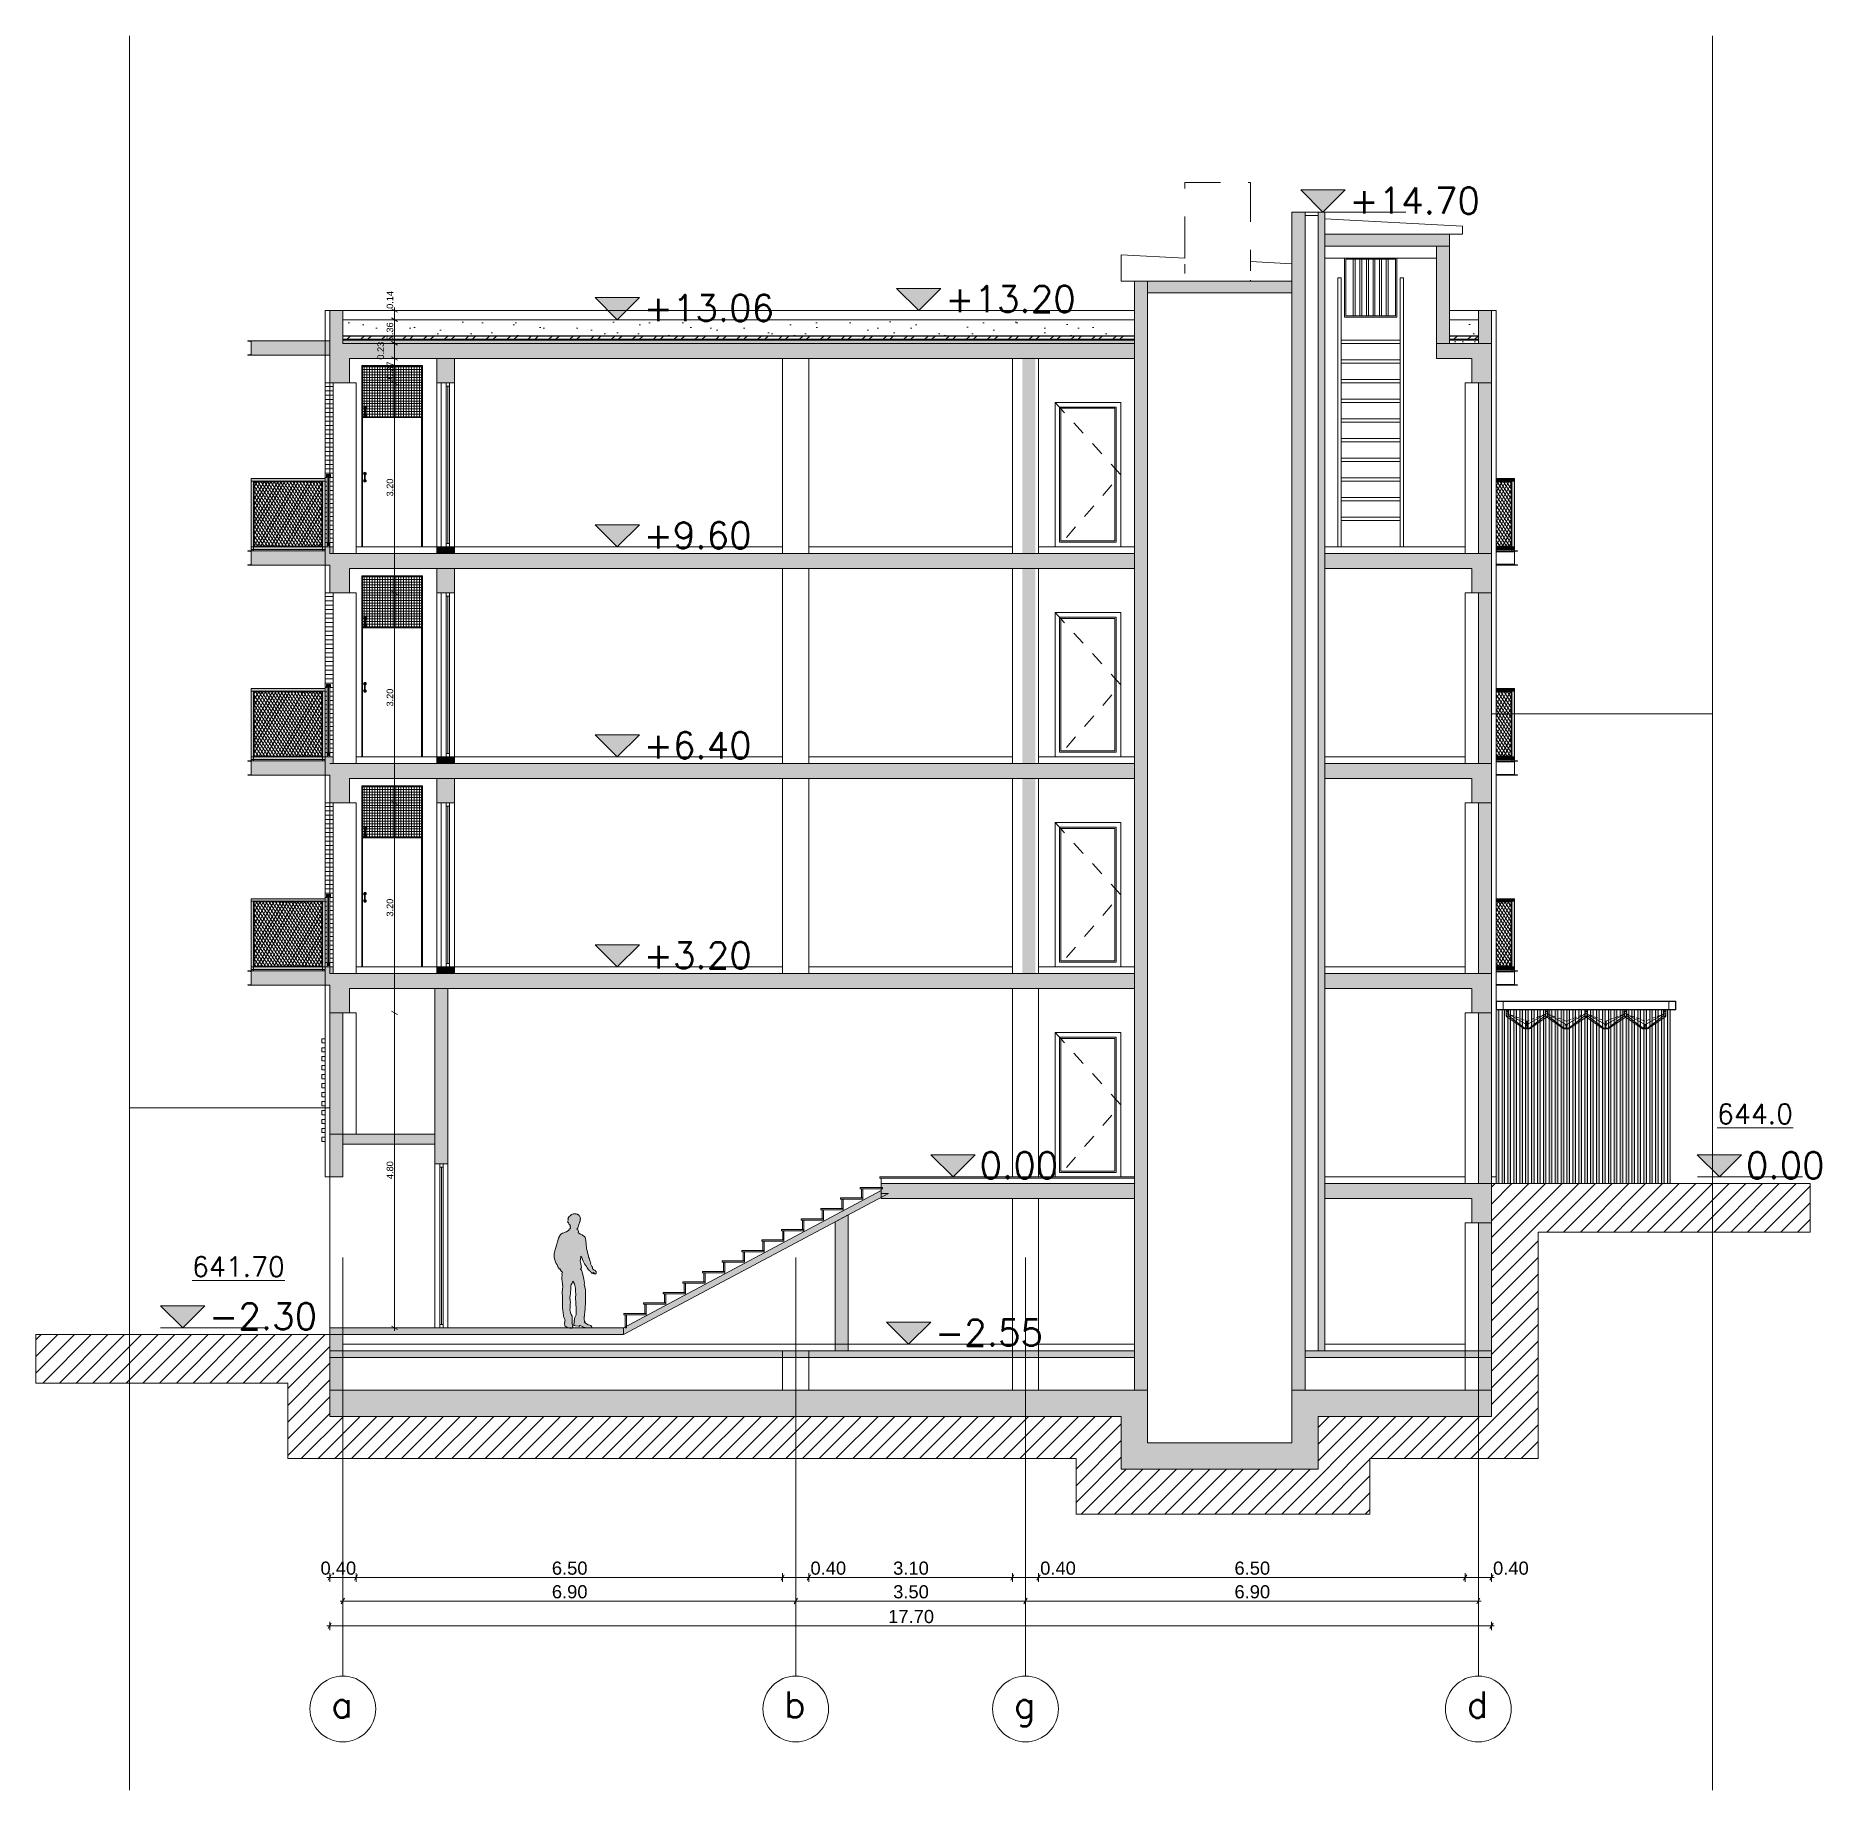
# Model space of a CAD drawing. Header units: millimetres. Extents: x 476244520 to 476657119, y 4620824743 to 4621446928.
# Drawn here: x 476520202 to 476547407, y 4621114425 to 4621141157 of the extents above; entities that cross this region are included whole.
import ezdxf

# ---------------------------------------------------------------- set-up
doc = ezdxf.new("R2010")
doc.units = ezdxf.units.MM
doc.header["$MEASUREMENT"] = 0
for name, pattern in [('Dashed', [423.333333, 211.666667, -211.666667]), ('Long Dashed', [1058.333302, 634.99999, -423.333311]), ('Small Dashed', [282.222222, 141.111111, -141.111111])]:
    doc.linetypes.add(name, pattern=pattern)
for name, color, linetype, lineweight in [('0_0 Architecture_Pen_No__7', 7, 'Continuous', 0), ('0_0 Architecture_Pen_No__8', 8, 'Continuous', 0), ('0_Pen_No__1_Pen_No__250', 7, 'Continuous', 0), ('0_Pen_No__250_Pen_No__142', 142, 'Continuous', 0), ('0_Pen_No__7_Pen_No__7', 7, 'Continuous', 0), ('2D Drafting - General_Pen_No__250_Pen_No__250', 7, 'Continuous', 0), ('2D Drafting - General_Pen_No__250_Pen_No__7', 7, 'Continuous', 0), ('2D Drafting - General_Pen_No__250_Pen_No__7_Pen_No__154', 154, 'Continuous', 0), ('2D Drafting - General_Pen_No__250_Pen_No__7_Pen_No__250', 7, 'Continuous', 0), ('2D Drafting - General_Pen_No__250_Pen_No__7_Pen_No__7', 7, 'Continuous', 0), ('2D Drafting - General_Pen_No__7_Pen_No__253', 252, 'Continuous', 0), ('a-iataki_Pen_No__5_Pen_No__5_Pen_No__142', 142, 'Continuous', 0), ('Dimensioning - General_Pen_No__142', 142, 'Continuous', 0), ('gegmebi_Pen_No__7_Pen_No__250', 7, 'Continuous', 0), ('gegmebi_Pen_No__7_Pen_No__7', 7, 'Continuous', 0), ('kar-panjara_Pen_No__7_Pen_No__250', 7, 'Continuous', 0), ('New_._Pen_No__1', 1, 'Continuous', 0), ('New_0_Pen_No__7_Pen_No__250', 7, 'Continuous', 0), ('New_2D Drafting - General_Pen_No__1_Pen_No__253', 252, 'Continuous', 0), ('New_2D Drafting - General_Pen_No__1_Pen_No__4', 7, 'Continuous', 0), ('New_2D Drafting - General_Pen_No__250', 7, 'Continuous', 0), ('New_2D Drafting - General_Pen_No__250_Pen_No__154', 154, 'Continuous', 0), ('New_2D Drafting - General_Pen_No__250_Pen_No__7', 7, 'Continuous', 0), ('New_2D Drafting - General_Pen_No__250_Pen_No__7_Pen_No__250', 7, 'Continuous', 0), ('New_2D Drafting - General_Pen_No__30_Pen_No__9_Pen_No__9_Pen_No__255', 255, 'Continuous', 0), ('New_2D Drafting - General_Pen_No__30_Pen_No__9_Pen_No__9_Pen_No__4', 7, 'Continuous', 0), ('New_2D Drafting - General_Pen_No__30_Pen_No__9_Pen_No__9_Pen_No__7', 7, 'Continuous', 0), ('New_2D Drafting - General_Pen_No__4', 7, 'Continuous', 0), ('New_2D Drafting - General_Pen_No__7', 7, 'Continuous', 0), ('New_2D Drafting - General_Pen_No__7_Pen_No__250', 7, 'Continuous', 0), ('New_2D Drafting - General_Pen_No__7_Pen_No__7', 7, 'Continuous', 0), ('New_Interior - Furniture _Pen_No__7', 7, 'Continuous', 0), ('New_R03_Nakveti_Pen_No__1', 1, 'Continuous', 0), ('New_reg_nak_Pen_No__7', 7, 'Continuous', 0), ('New_shenobebi_Pen_No__4', 7, 'Continuous', 0), ('New_shenobebi_Pen_No__7', 7, 'Continuous', 0), ('New_Structural - Bearing_Pen_No__1', 1, 'Continuous', 0), ('New_Structural - Bearing_Pen_No__118', 118, 'Continuous', 0), ('New_Structural - Bearing_Pen_No__250', 7, 'Continuous', 0), ('Structural - Bearing_Pen_No__250', 7, 'Continuous', 0), ('Structural - Bearing_Pen_No__7', 7, 'Continuous', 0), ('zoma_Pen_No__142', 142, 'Continuous', 0), ('zoma_Pen_No__1_Pen_No__142', 142, 'Continuous', 0), ('zoma_Pen_No__5_Pen_No__5_Pen_No__142', 142, 'Continuous', 0)]:
    doc.layers.add(name, color=color, linetype=linetype, lineweight=lineweight)
for name, color, linetype in [('Dimensioning - General', 7, 'Continuous'), ('New_R03_Nakveti', 7, 'Continuous'), ('zoma', 7, 'Continuous')]:
    doc.layers.add(name, color=color, linetype=linetype)
doc.layers.add('New_2D Drafting - General_Pen_No__254', color=7, linetype='Continuous', lineweight=0, true_color=0xcccccc)
doc.styles.add('GENERATED_STYLE_2', font='arial.ttf')
doc.linetypes.add('Break', pattern='A,0,[1,A-4 бѓЎбѓђбѓ®бѓљбѓ\x98 - nikas1.Shx,S=15.679026,R=0,X=0,Y=0],-1975.557214,0', length=1975.557214)
doc.dimstyles.new('GENERATED_STYLE__1', dxfattribs={"dimtxt": 200, "dimasz": 64.421331, "dimexe": 0.18, "dimexo": 3, "dimgap": 0.09, "dimtad": 1, "dimtih": 1, "dimtoh": 1, "dimlfac": 0.001, "dimzin": 0, "dimdsep": 46, "dimtxsty": 'GENERATED_STYLE_2', "dimblk": 'ARROWHEAD_2', "dimblk1": 'ARROWHEAD_2', "dimblk2": 'ARROWHEAD_2', "dimcen": 0.09, "dimclrd": 142, "dimclre": 142, "dimclrt": 142, "dimadec": 0, "dimazin": 0, "dimtfac": 1, "dimtdec": 4, "dimtmove": 0, "dimatfit": 3, "dimfxl": 1, "dimtolj": 1, "dimtzin": 0, "dimarcsym": 0})
doc.dimstyles.new('GENERATED_STYLE__13', dxfattribs={"dimtxt": 100, "dimasz": 68.640772, "dimexe": 0.18, "dimexo": 0.0625, "dimgap": 0.09, "dimtad": 1, "dimlfac": 0.001, "dimzin": 0, "dimdsep": 46, "dimtxsty": 'GENERATED_STYLE_2', "dimblk": 'ARROWHEAD_2', "dimblk1": 'ARROWHEAD_2', "dimblk2": 'ARROWHEAD_2', "dimcen": 0.09, "dimse1": 1, "dimse2": 1, "dimclrd": 142, "dimclre": 142, "dimclrt": 142, "dimadec": 0, "dimazin": 0, "dimtfac": 1, "dimtdec": 4, "dimtmove": 0, "dimatfit": 3, "dimfxl": 1, "dimtolj": 1, "dimtzin": 0, "dimarcsym": 0})
doc.dimstyles.new('GENERATED_STYLE__2', dxfattribs={"dimtxt": 200, "dimasz": 64.421331, "dimexe": 0.18, "dimexo": 3, "dimgap": 0.09, "dimtad": 1, "dimtih": 1, "dimtoh": 1, "dimlfac": 0.001, "dimzin": 0, "dimdsep": 46, "dimtxsty": 'GENERATED_STYLE_2', "dimblk": 'ARROWHEAD_2', "dimblk1": 'ARROWHEAD_2', "dimblk2": 'ARROWHEAD_2', "dimcen": 0.09, "dimclrd": 142, "dimclre": 142, "dimclrt": 142, "dimadec": 0, "dimazin": 0, "dimtfac": 1, "dimtdec": 4, "dimtmove": 2, "dimatfit": 3, "dimfxl": 1, "dimtolj": 1, "dimtzin": 0, "dimarcsym": 0})
pattern_1 = [(0, (476844527.15, 4621385791.044), (0, 40), []), (90, (476844527.15, 4621385791.044), (-40, 0), [])]
pattern_2 = [(60, (476844527.15, 4621385791.044), (-38.971143, 22.5), []), (122.833095, (476844527.15, 4621385791.044), (36.8060797, 18.75), [])]
pattern_3 = [(0, (476844527.15, 4621385791.04), (0, 623.5383), [60, -300]), (0, (476844707.15, 4621386102.8), (0, 623.5383), [60, -300]), (60, (476844527.15, 4621385791.04), (-540, 311.7692), [60, -300]), (60, (476844887.15, 4621385791.04), (-540, 311.7692), [60, -300]), (120, (476844587.15, 4621385791.04), (540, 311.7692), [60, -300]), (120, (476844947.15, 4621385791.04), (540, 311.7692), [60, -300]), (0, (476844527.15, 4621385851.04), (0, 120.000005), [0, -120.000005, 0, -180.000007]), (45, (476844587.15, 4621385851.04), (-84.852817, 84.852817), [0, -90.000004, 0, -150.000006])]
pattern_4 = [(45, (476844527.15, 4621385791.04), (-176.7767, 176.7767), []), (45, (476844491.8, 4621385826.4), (-176.7767, 176.7767), []), (45, (476844456.44, 4621385861.75), (-176.7767, 176.7767), [])]
pattern_5 = [(45, (476844527.15, 4621385791.04), (-459.6194, 459.6194), []), (45, (476844435.2, 4621385883), (-459.6194, 459.6194), [])]
pattern_6 = [(45, (476844527.15, 4621385791.04), (-159.09903, 159.09903), []), (45, (476844474.12, 4621385844.08), (-159.09903, 159.09903), [])]
pattern_7 = [(45, (476844527.15, 4621386591.04), (-254.55844, 254.55844), [0, -240, 0, -360]), (110, (476845327.15, 4621386591.04), (338.28934, 123.12725), [0, -176, 0, -304])]

msp = doc.modelspace()

# ---------------------------------------------------------------- texts
at = {"layer": 'a-iataki_Pen_No__5_Pen_No__5_Pen_No__142', "color": 142, "linetype": 'Continuous', "lineweight": 0, "char_height": 400, "attachment_point": 3}
for s, insert in [('\\A1;{\\pqr;\\Ftxt.shx;a}', (476525030.715, 4621115932.254)), ('\\A1;{\\pqr;\\Ftxt.shx;b}', (476531930.715, 4621115932.254)), ('\\A1;{\\pqr;\\Ftxt.shx;g}', (476535430.715, 4621115932.254)), ('\\A1;{\\pqr;\\Ftxt.shx;d}', (476542330.715, 4621115931.054))]:
    msp.add_mtext(s, dxfattribs=dict(at, insert=insert))
at = {"layer": 'New_._Pen_No__1', "color": 1, "linetype": 'Continuous', "lineweight": 0, "char_height": 300, "attachment_point": 2}
for s, insert in [('\\A1;{\\pqc;\\Ftxt.shx;\\L\\L64\\Ftxt.shx;4\\Ftxt.shx;.\\Ftxt.shx;0}', (476546397.405, 4621124880.353)), ('\\A1;{\\pqc;\\Ftxt.shx;\\L\\L64\\Ftxt.shx;1\\Ftxt.shx;.\\Ftxt.shx;70}', (476523290.992, 4621122553.723))]:
    msp.add_mtext(s, dxfattribs=dict(at, insert=insert))
at = {"layer": 'zoma_Pen_No__1_Pen_No__142', "color": 142, "linetype": 'Continuous', "lineweight": 0, "char_height": 400, "attachment_point": 7}
for s, insert, rotation in [('\\A1;{\\pql;\\Ftxt.shx;+14.7\\Ftxt.shx;0}', (476540216.818, 4621138445.803), 359.9860128), ('\\A1;{\\pql;\\Ftxt.shx;+13.\\Ftxt.shx;2\\Ftxt.shx;0}', (476534059.339, 4621136946.537), 0.0139872), ('\\A1;{\\pql;\\Ftxt.shx;+1\\Ftxt.shx;3\\Ftxt.shx;.\\Ftxt.shx;06}', (476529464.357, 4621136806.967), 0.0139872), ('\\A1;{\\pql;\\Ftxt.shx;+\\Ftxt.shx;9\\Ftxt.shx;.\\Ftxt.shx;6\\Ftxt.shx;0}', (476529464.357, 4621133345.656), 0.0139872), ('\\A1;{\\pql;\\Ftxt.shx;+\\Ftxt.shx;6\\Ftxt.shx;.40}', (476529465.138, 4621130146.256), 0.0139872), ('\\A1;{\\pql;\\Ftxt.shx;+\\Ftxt.shx;3\\Ftxt.shx;.20}', (476529465.919, 4621126946.256), 0.0139872), ('\\A1;{\\pql;\\Ftxt.shx;0\\Ftxt.shx;.00}', (476534582.511, 4621123746.684), 0.0139872), ('\\A1;{\\pql;\\Ftxt.shx;0\\Ftxt.shx;.00}', (476546258.052, 4621123746.669), 0.0139872), ('\\A1;{\\pql;\\Ftxt.shx;-2\\Ftxt.shx;.\\Ftxt.shx;3\\Ftxt.shx;0}', (476522844.341, 4621121446.969), 0.0139872), ('\\A1;{\\pql;\\Ftxt.shx;-2.\\Ftxt.shx;55}', (476533902.365, 4621121197.24), 0.0139872)]:
    msp.add_mtext(s, dxfattribs=dict(at, insert=insert, rotation=rotation))

# ---------------------------------------------------------------- blocks, each defined once
blk = doc.blocks.new('Standing Man Contour 02 23')
at = {"layer": 'New_R03_Nakveti_Pen_No__1', "linetype": 'Continuous', "lineweight": 0}
blk.add_hatch(color=1, dxfattribs=at).paths.add_polyline_path([(-109, 855), (-110, 843), (-109, 830), (-98, 820), (-83, 829), (-79, 840), (-69, 846), (-60, 846), (-79, 829), (-72, 823), (-44, 833), (-35, 844), (-29, 853), (-24, 864), (-19, 860), (-13, 868), (-1, 880), (6, 884), (25, 913), (38, 937), (52, 956), (65, 976), (77, 997), (86, 1019), (97, 1043), (108, 1072), (120, 1095), (125, 1046), (130, 1024), (120, 980), (111, 914), (125, 899), (105, 868), (100, 850), (91, 814), (85, 789), (75, 744), (72, 711), (66, 682), (70, 663), (63, 627), (53, 578), (51, 545), (51, 519), (49, 495), (53, 469), (50, 425), (53, 377), (54, 314), (54, 291), (62, 244), (66, 202), (67, 181), (73, 173), (69, 166), (71, 147), (71, 128), (64, 103), (58, 90), (69, 89), (35, 62), (8, 48), (-15, 42), (-31, 35), (-39, 21), (-40, 15), (-43, 14), (-43, 5), (-22, 0), (0, 0), (43, 2), (93, 14), (134, 35), (140, 38), (140, 20), (156, 24), (201, 30), (222, 36), (230, 43), (228, 67), (222, 67), (222, 86), (221, 102), (217, 102), (222, 109), (221, 132), (216, 158), (194, 201), (193, 225), (191, 251), (193, 288), (205, 461), (200, 509), (204, 558), (203, 607), (216, 648), (221, 673), (242, 713), (253, 683), (268, 657), (273, 639), (277, 613), (277, 582), (280, 548), (279, 520), (283, 491), (291, 462), (287, 420), (282, 388), (284, 357), (286, 327), (287, 299), (288, 280), (286, 258), (278, 232), (270, 202), (255, 177), (255, 135), (256, 102), (254, 83), (253, 74), (258, 75), (256, 63), (251, 45), (245, 34), (247, 19), (243, 15), (244, 0), (255, -4), (291, -4), (328, 4), (351, 19), (368, 31), (369, 45), (368, 58), (370, 70), (366, 85), (370, 87), (367, 104), (361, 117), (365, 126), (377, 152), (387, 176), (387, 188), (384, 191), (396, 269), (400, 304), (403, 332), (403, 369), (403, 412), (404, 486), (406, 529), (407, 553), (404, 578), (400, 590), (398, 631), (400, 664), (409, 719), (413, 739), (413, 779), (409, 799), (410, 825), (404, 851), (416, 860), (426, 877), (442, 898), (446, 897), (455, 909), (471, 931), (483, 961), (496, 983), (509, 1008), (522, 1053), (528, 1080), (528, 1089), (531, 1100), (531, 1126), (521, 1154), (518, 1173), (502, 1226), (492, 1263), (479, 1311), (462, 1365), (453, 1384), (451, 1392), (448, 1399), (437, 1415), (431, 1421), (428, 1430), (402, 1442), (379, 1450), (360, 1458), (340, 1465), (320, 1477), (311, 1486), (307, 1488), (301, 1496), (298, 1502), (293, 1511), (284, 1509), (282, 1517), (282, 1533), (284, 1541), (284, 1548), (286, 1563), (287, 1568), (291, 1570), (297, 1570), (302, 1574), (307, 1585), (312, 1602), (315, 1606), (320, 1601), (320, 1625), (315, 1648), (314, 1667), (319, 1664), (317, 1673), (299, 1696), (287, 1708), (275, 1718), (264, 1727), (260, 1726), (250, 1731), (232, 1736), (216, 1737), (207, 1736), (194, 1739), (180, 1735), (166, 1725), (164, 1730), (153, 1718), (147, 1708), (143, 1709), (139, 1697), (131, 1681), (127, 1659), (131, 1654), (131, 1642), (134, 1620), (136, 1621), (138, 1614), (139, 1610), (143, 1613), (144, 1602), (147, 1592), (153, 1574), (158, 1560), (164, 1539), (168, 1524), (173, 1517), (180, 1514), (181, 1502), (168, 1493), (161, 1483), (156, 1475), (157, 1465), (162, 1455), (154, 1444), (128, 1428), (102, 1417), (90, 1410), (66, 1394), (54, 1379), (51, 1364), (47, 1324), (41, 1271), (35, 1220), (36, 1204), (28, 1180), (21, 1156), (17, 1127), (13, 1113), (5, 1097), (4, 1079), (-3, 1063), (-8, 1046), (-12, 1037), (-17, 1031), (-21, 1011), (-24, 1002), (-29, 992), (-26, 978), (-36, 957), (-45, 937), (-54, 925), (-55, 917), (-53, 907), (-57, 899), (-72, 890), (-77, 885), (-85, 881), (-94, 875)])
at = {"layer": 'New_R03_Nakveti_Pen_No__1', "color": 1, "linetype": 'Continuous', "lineweight": 0, "flags": 128}
blk.add_lwpolyline([(-109, 855), (-110, 843), (-109, 830), (-98, 820), (-83, 829), (-79, 840), (-69, 846), (-60, 846), (-79, 829), (-72, 823), (-44, 833), (-35, 844), (-29, 853), (-24, 864), (-19, 860), (-13, 868), (-1, 880), (6, 884), (25, 913), (38, 937), (52, 956), (65, 976), (77, 997), (86, 1019), (97, 1043), (108, 1072), (120, 1095), (125, 1046), (130, 1024), (120, 980), (111, 914), (125, 899), (105, 868), (100, 850), (91, 814), (85, 789), (75, 744), (72, 711), (66, 682), (70, 663), (63, 627), (53, 578), (51, 545), (51, 519), (49, 495), (53, 469), (50, 425), (53, 377), (54, 314), (54, 291), (62, 244), (66, 202), (67, 181), (73, 173), (69, 166), (71, 147), (71, 128), (64, 103), (58, 90), (69, 89), (35, 62), (8, 48), (-15, 42), (-31, 35), (-39, 21), (-40, 15), (-43, 14), (-43, 5), (-22, 0), (0, 0), (43, 2), (93, 14), (134, 35), (140, 38), (140, 20), (156, 24), (201, 30), (222, 36), (230, 43), (228, 67), (222, 67), (222, 86), (221, 102), (217, 102), (222, 109), (221, 132), (216, 158), (194, 201), (193, 225), (191, 251), (193, 288), (205, 461), (200, 509), (204, 558), (203, 607), (216, 648), (221, 673), (242, 713), (253, 683), (268, 657), (273, 639), (277, 613), (277, 582), (280, 548), (279, 520), (283, 491), (291, 462), (287, 420), (282, 388), (284, 357), (286, 327), (287, 299), (288, 280), (286, 258), (278, 232), (270, 202), (255, 177), (255, 135), (256, 102), (254, 83), (253, 74), (258, 75), (256, 63), (251, 45), (245, 34), (247, 19), (243, 15), (244, 0), (255, -4), (291, -4), (328, 4), (351, 19), (368, 31), (369, 45), (368, 58), (370, 70), (366, 85), (370, 87), (367, 104), (361, 117), (365, 126), (377, 152), (387, 176), (387, 188), (384, 191), (396, 269), (400, 304), (403, 332), (403, 369), (403, 412), (404, 486), (406, 529), (407, 553), (404, 578), (400, 590), (398, 631), (400, 664), (409, 719), (413, 739), (413, 779), (409, 799), (410, 825), (404, 851), (416, 860), (426, 877), (442, 898), (446, 897), (455, 909), (471, 931), (483, 961), (496, 983), (509, 1008), (522, 1053), (528, 1080), (528, 1089), (531, 1100), (531, 1126), (521, 1154), (518, 1173), (502, 1226), (492, 1263), (479, 1311), (462, 1365), (453, 1384), (451, 1392), (448, 1399), (437, 1415), (431, 1421), (428, 1430), (402, 1442), (379, 1450), (360, 1458), (340, 1465), (320, 1477), (311, 1486), (307, 1488), (301, 1496), (298, 1502), (293, 1511), (284, 1509), (282, 1517), (282, 1533), (284, 1541), (284, 1548), (286, 1563), (287, 1568), (291, 1570), (297, 1570), (302, 1574), (307, 1585), (312, 1602), (315, 1606), (320, 1601), (320, 1625), (315, 1648), (314, 1667), (319, 1664), (317, 1673), (299, 1696), (287, 1708), (275, 1718), (264, 1727), (260, 1726), (250, 1731), (232, 1736), (216, 1737), (207, 1736), (194, 1739), (180, 1735), (166, 1725), (164, 1730), (153, 1718), (147, 1708), (143, 1709), (139, 1697), (131, 1681), (127, 1659), (131, 1654), (131, 1642), (134, 1620), (136, 1621), (138, 1614), (139, 1610), (143, 1613), (144, 1602), (147, 1592), (153, 1574), (158, 1560), (164, 1539), (168, 1524), (173, 1517), (180, 1514), (181, 1502), (168, 1493), (161, 1483), (156, 1475), (157, 1465), (162, 1455), (154, 1444), (128, 1428), (102, 1417), (90, 1410), (66, 1394), (54, 1379), (51, 1364), (47, 1324), (41, 1271), (35, 1220), (36, 1204), (28, 1180), (21, 1156), (17, 1127), (13, 1113), (5, 1097), (4, 1079), (-3, 1063), (-8, 1046), (-12, 1037), (-17, 1031), (-21, 1011), (-24, 1002), (-29, 992), (-26, 978), (-36, 957), (-45, 937), (-54, 925), (-55, 917), (-53, 907), (-57, 899), (-72, 890), (-77, 885), (-85, 881), (-94, 875)], close=True, dxfattribs=at)
blk = doc.blocks.new('*D589', base_point=(476844527, 4621385791))
at = {"layer": 'Dimensioning - General_Pen_No__142', "color": 142, "linetype": 'Continuous', "lineweight": 0, "transparency": 16777216}
for p, q in [((476525624, 4621126296), (476525715, 4621126244)), ((476525670, 4621121470), (476525670, 4621126270)), ((476525624, 4621121496), (476525715, 4621121444)), ((476525670, 4621121426), (476525670, 4621121470))]:
    blk.add_line(p, q, dxfattribs=at)
at = {"layer": 'Dimensioning - General_Pen_No__142', "color": 142, "lineweight": 0, "transparency": 16777216, "insert": (476525650, 4621123737), "char_height": 100, "attachment_point": 7, "rotation": 90, "style": 'GENERATED_STYLE_2'}
blk.add_mtext('\\A1;{\\pql;\\fArial CYR|b0|i0|c204|p34;4.80}', dxfattribs=at)
blk = doc.blocks.new('ARROWHEAD_2')
at = {"color": 0, "linetype": 'Continuous', "lineweight": 0}
for p, q in [((0, 0), (-1, 0)), ((-0.38, -0.66), (0.38, 0.66))]:
    blk.add_line(p, q, dxfattribs=at)
blk = doc.blocks.new('*D590', base_point=(476844527, 4621385791))
at = {"layer": 'Dimensioning - General_Pen_No__142', "color": 142, "linetype": 'Continuous', "lineweight": 0, "transparency": 16777216}
for p, q in [((476525624, 4621129496), (476525715, 4621129444)), ((476525670, 4621126270), (476525670, 4621129470)), ((476525624, 4621126296), (476525715, 4621126244))]:
    blk.add_line(p, q, dxfattribs=at)
at = {"layer": 'Dimensioning - General_Pen_No__142', "color": 142, "lineweight": 0, "transparency": 16777216, "insert": (476525650, 4621127737), "char_height": 100, "attachment_point": 7, "rotation": 90, "style": 'GENERATED_STYLE_2'}
blk.add_mtext('\\A1;{\\pql;\\fArial CYR|b0|i0|c204|p34;3.20}', dxfattribs=at)
blk = doc.blocks.new('*D591', base_point=(476844527, 4621385791))
at = {"layer": 'Dimensioning - General_Pen_No__142', "color": 142, "linetype": 'Continuous', "lineweight": 0, "transparency": 16777216}
for p, q in [((476525624, 4621132696), (476525715, 4621132644)), ((476525670, 4621129470), (476525670, 4621132670)), ((476525624, 4621129496), (476525715, 4621129444))]:
    blk.add_line(p, q, dxfattribs=at)
at = {"layer": 'Dimensioning - General_Pen_No__142', "color": 142, "lineweight": 0, "transparency": 16777216, "insert": (476525650, 4621130937), "char_height": 100, "attachment_point": 7, "rotation": 90, "style": 'GENERATED_STYLE_2'}
blk.add_mtext('\\A1;{\\pql;\\fArial CYR|b0|i0|c204|p34;3.20}', dxfattribs=at)
blk = doc.blocks.new('*D592', base_point=(476844527, 4621385791))
at = {"layer": 'Dimensioning - General_Pen_No__142', "color": 142, "linetype": 'Continuous', "lineweight": 0, "transparency": 16777216}
for p, q in [((476525624, 4621135896), (476525715, 4621135844)), ((476525670, 4621132670), (476525670, 4621135870)), ((476525624, 4621132696), (476525715, 4621132644))]:
    blk.add_line(p, q, dxfattribs=at)
at = {"layer": 'Dimensioning - General_Pen_No__142', "color": 142, "lineweight": 0, "transparency": 16777216, "insert": (476525650, 4621134137), "char_height": 100, "attachment_point": 7, "rotation": 90, "style": 'GENERATED_STYLE_2'}
blk.add_mtext('\\A1;{\\pql;\\fArial CYR|b0|i0|c204|p34;3.20}', dxfattribs=at)
blk = doc.blocks.new('*D593', base_point=(476844527, 4621385791))
at = {"layer": 'Dimensioning - General_Pen_No__142', "color": 142, "linetype": 'Continuous', "lineweight": 0, "transparency": 16777216}
for p, q in [((476525624, 4621136266), (476525715, 4621136214)), ((476525670, 4621135870), (476525670, 4621136240)), ((476525624, 4621135896), (476525715, 4621135844))]:
    blk.add_line(p, q, dxfattribs=at)
at = {"layer": 'Dimensioning - General_Pen_No__142', "color": 142, "lineweight": 0, "transparency": 16777216, "char_height": 100, "attachment_point": 7, "rotation": 90, "style": 'GENERATED_STYLE_2'}
for s, insert in [('\\A1;{\\pql;\\fArial CYR|b0|i0|c204|p34;0.23}', (476525510, 4621136222)), ('\\A1;{\\pql;\\fArial CYR|b0|i0|c204|p34;0.37}', (476525650, 4621135922))]:
    blk.add_mtext(s, dxfattribs=dict(at, insert=insert))
blk = doc.blocks.new('*D594', base_point=(476844527, 4621385791))
at = {"layer": 'Dimensioning - General_Pen_No__142', "color": 142, "linetype": 'Continuous', "lineweight": 0, "transparency": 16777216}
for p, q in [((476525624, 4621136496), (476525715, 4621136444)), ((476525670, 4621136240), (476525670, 4621136470)), ((476525624, 4621136266), (476525715, 4621136214))]:
    blk.add_line(p, q, dxfattribs=at)
blk = doc.blocks.new('*D595', base_point=(476844527, 4621385791))
at = {"layer": 'Dimensioning - General_Pen_No__142', "color": 142, "linetype": 'Continuous', "lineweight": 0, "transparency": 16777216}
for p, q in [((476525624, 4621136856), (476525715, 4621136804)), ((476525670, 4621136470), (476525670, 4621136830)), ((476525624, 4621136496), (476525715, 4621136444))]:
    blk.add_line(p, q, dxfattribs=at)
at = {"layer": 'Dimensioning - General_Pen_No__142', "color": 142, "lineweight": 0, "transparency": 16777216, "insert": (476525650, 4621136517), "char_height": 100, "attachment_point": 7, "rotation": 90, "style": 'GENERATED_STYLE_2'}
blk.add_mtext('\\A1;{\\pql;\\fArial CYR|b0|i0|c204|p34;0.36}', dxfattribs=at)
blk = doc.blocks.new('*D596', base_point=(476844527, 4621385791))
at = {"layer": 'Dimensioning - General_Pen_No__142', "color": 142, "linetype": 'Continuous', "lineweight": 0, "transparency": 16777216}
for p, q in [((476525715, 4621136943), (476525624, 4621136996)), ((476525670, 4621136969), (476525670, 4621137014)), ((476525670, 4621136830), (476525670, 4621136969)), ((476525624, 4621136856), (476525715, 4621136804))]:
    blk.add_line(p, q, dxfattribs=at)
at = {"layer": 'Dimensioning - General_Pen_No__142', "color": 142, "lineweight": 0, "transparency": 16777216, "insert": (476525650, 4621136996), "char_height": 100, "attachment_point": 7, "rotation": 90, "style": 'GENERATED_STYLE_2'}
blk.add_mtext('\\A1;{\\pql;\\fArial CYR|b0|i0|c204|p34;0.14}', dxfattribs=at)
blk = doc.blocks.new('*D707', base_point=(476844527, 4621385791))
at = {"layer": 'zoma_Pen_No__142', "color": 142, "linetype": 'Continuous', "lineweight": 0, "transparency": 16777216}
for p, q in [((476535282, 4621117371), (476535282, 4621117244)), ((476542182, 4621117371), (476542182, 4621117244)), ((476535282, 4621117307), (476531782, 4621117307)), ((476535258, 4621117265), (476535306, 4621117350)), ((476542182, 4621117307), (476535282, 4621117307)), ((476542158, 4621117265), (476542206, 4621117350)), ((476542223, 4621117307), (476542182, 4621117307))]:
    blk.add_line(p, q, dxfattribs=at)
at = {"layer": 'zoma_Pen_No__142', "color": 142, "lineweight": 0, "transparency": 16777216, "insert": (476538466, 4621117347), "char_height": 200, "attachment_point": 7, "style": 'GENERATED_STYLE_2'}
blk.add_mtext('\\A1;{\\pql;\\fArial CYR|b0|i0|c204|p34;6.90}', dxfattribs=at)
blk = doc.blocks.new('*D708', base_point=(476844527, 4621385791))
at = {"layer": 'zoma_Pen_No__142', "color": 142, "linetype": 'Continuous', "lineweight": 0, "transparency": 16777216}
for p, q in [((476531782, 4621117371), (476531782, 4621117244)), ((476531758, 4621117265), (476531807, 4621117350)), ((476535282, 4621117307), (476531782, 4621117307)), ((476535258, 4621117265), (476535306, 4621117350))]:
    blk.add_line(p, q, dxfattribs=at)
at = {"layer": 'zoma_Pen_No__142', "color": 142, "lineweight": 0, "transparency": 16777216, "insert": (476533266, 4621117347), "char_height": 200, "attachment_point": 7, "style": 'GENERATED_STYLE_2'}
blk.add_mtext('\\A1;{\\pql;\\fArial CYR|b0|i0|c204|p34;3.50}', dxfattribs=at)
blk = doc.blocks.new('*D709', base_point=(476844527, 4621385791))
at = {"layer": 'zoma_Pen_No__142', "color": 142, "linetype": 'Continuous', "lineweight": 0, "transparency": 16777216}
for p, q in [((476524882, 4621117371), (476524882, 4621117244)), ((476531782, 4621117371), (476531782, 4621117244)), ((476524882, 4621117307), (476524841, 4621117307)), ((476524907, 4621117350), (476524858, 4621117265)), ((476531782, 4621117307), (476524882, 4621117307)), ((476531758, 4621117265), (476531807, 4621117350))]:
    blk.add_line(p, q, dxfattribs=at)
at = {"layer": 'zoma_Pen_No__142', "color": 142, "lineweight": 0, "transparency": 16777216, "insert": (476528066, 4621117347), "char_height": 200, "attachment_point": 7, "style": 'GENERATED_STYLE_2'}
blk.add_mtext('\\A1;{\\pql;\\fArial CYR|b0|i0|c204|p34;6.90}', dxfattribs=at)
blk = doc.blocks.new('*D710', base_point=(476844527, 4621385791))
at = {"layer": 'zoma_Pen_No__142', "color": 142, "linetype": 'Continuous', "lineweight": 0, "transparency": 16777216}
for p, q in [((476541957, 4621117625), (476542006, 4621117709)), ((476541981, 4621117731), (476541981, 4621117603)), ((476542382, 4621117667), (476541981, 4621117667)), ((476542357, 4621117625), (476542406, 4621117709)), ((476542382, 4621117731), (476542382, 4621117603)), ((476542423, 4621117667), (476542382, 4621117667))]:
    blk.add_line(p, q, dxfattribs=at)
at = {"layer": 'zoma_Pen_No__142', "color": 142, "lineweight": 0, "transparency": 16777216, "insert": (476542406, 4621117707), "char_height": 200, "attachment_point": 7, "style": 'GENERATED_STYLE_2'}
blk.add_mtext('\\A1;{\\pql;\\fArial CYR|b0|i0|c204|p34;0.40}', dxfattribs=at)
blk = doc.blocks.new('*D711', base_point=(476844527, 4621385791))
at = {"layer": 'zoma_Pen_No__142', "color": 142, "linetype": 'Continuous', "lineweight": 0, "transparency": 16777216}
for p, q in [((476535457, 4621117625), (476535506, 4621117709)), ((476541981, 4621117667), (476535482, 4621117667)), ((476541957, 4621117625), (476542006, 4621117709)), ((476541981, 4621117731), (476541981, 4621117603))]:
    blk.add_line(p, q, dxfattribs=at)
at = {"layer": 'zoma_Pen_No__142', "color": 142, "lineweight": 0, "transparency": 16777216, "char_height": 200, "attachment_point": 7, "style": 'GENERATED_STYLE_2'}
for s, insert in [('\\A1;{\\pql;\\fArial CYR|b0|i0|c204|p34;0.40}', (476535506, 4621117707)), ('\\A1;{\\pql;\\fArial CYR|b0|i0|c204|p34;6.50}', (476538466, 4621117707))]:
    blk.add_mtext(s, dxfattribs=dict(at, insert=insert))
blk = doc.blocks.new('*D712', base_point=(476844527, 4621385791))
at = {"layer": 'zoma_Pen_No__142', "color": 142, "linetype": 'Continuous', "lineweight": 0, "transparency": 16777216}
for p, q in [((476535057, 4621117625), (476535106, 4621117709)), ((476535482, 4621117667), (476535082, 4621117667)), ((476535457, 4621117625), (476535506, 4621117709)), ((476535482, 4621117731), (476535482, 4621117603)), ((476541981, 4621117667), (476535482, 4621117667))]:
    blk.add_line(p, q, dxfattribs=at)
blk = doc.blocks.new('*D713', base_point=(476844527, 4621385791))
at = {"layer": 'zoma_Pen_No__142', "color": 142, "linetype": 'Continuous', "lineweight": 0, "transparency": 16777216}
for p, q in [((476531958, 4621117625), (476532006, 4621117709)), ((476531982, 4621117731), (476531982, 4621117603)), ((476535082, 4621117667), (476531982, 4621117667)), ((476535057, 4621117625), (476535106, 4621117709)), ((476535082, 4621117731), (476535082, 4621117603)), ((476535482, 4621117667), (476535082, 4621117667))]:
    blk.add_line(p, q, dxfattribs=at)
at = {"layer": 'zoma_Pen_No__142', "color": 142, "lineweight": 0, "transparency": 16777216, "char_height": 200, "attachment_point": 7, "style": 'GENERATED_STYLE_2'}
for s, insert in [('\\A1;{\\pql;\\fArial CYR|b0|i0|c204|p34;0.40}', (476532006, 4621117707)), ('\\A1;{\\pql;\\fArial CYR|b0|i0|c204|p34;3.10}', (476533266, 4621117707))]:
    blk.add_mtext(s, dxfattribs=dict(at, insert=insert))
blk = doc.blocks.new('*D714', base_point=(476844527, 4621385791))
at = {"layer": 'zoma_Pen_No__142', "color": 142, "linetype": 'Continuous', "lineweight": 0, "transparency": 16777216}
for p, q in [((476531558, 4621117625), (476531606, 4621117709)), ((476531582, 4621117731), (476531582, 4621117603)), ((476531982, 4621117667), (476531582, 4621117667)), ((476531958, 4621117625), (476532006, 4621117709)), ((476531982, 4621117731), (476531982, 4621117603))]:
    blk.add_line(p, q, dxfattribs=at)
blk = doc.blocks.new('*D715', base_point=(476844527, 4621385791))
at = {"layer": 'zoma_Pen_No__142', "color": 142, "linetype": 'Continuous', "lineweight": 0, "transparency": 16777216}
for p, q in [((476525058, 4621117625), (476525107, 4621117709)), ((476531582, 4621117667), (476525083, 4621117667)), ((476531558, 4621117625), (476531606, 4621117709)), ((476531582, 4621117731), (476531582, 4621117603))]:
    blk.add_line(p, q, dxfattribs=at)
at = {"layer": 'zoma_Pen_No__142', "color": 142, "lineweight": 0, "transparency": 16777216, "insert": (476528066, 4621117707), "char_height": 200, "attachment_point": 7, "style": 'GENERATED_STYLE_2'}
blk.add_mtext('\\A1;{\\pql;\\fArial CYR|b0|i0|c204|p34;6.50}', dxfattribs=at)
blk = doc.blocks.new('*D716', base_point=(476844527, 4621385791))
at = {"layer": 'zoma_Pen_No__142', "color": 142, "linetype": 'Continuous', "lineweight": 0, "transparency": 16777216}
for p, q in [((476524682, 4621117667), (476524640, 4621117667)), ((476524706, 4621117709), (476524657, 4621117625)), ((476524682, 4621117731), (476524682, 4621117603)), ((476525083, 4621117667), (476524682, 4621117667)), ((476525058, 4621117625), (476525107, 4621117709)), ((476525083, 4621117731), (476525083, 4621117603)), ((476531582, 4621117667), (476525083, 4621117667))]:
    blk.add_line(p, q, dxfattribs=at)
at = {"layer": 'zoma_Pen_No__142', "color": 142, "lineweight": 0, "transparency": 16777216, "insert": (476524541, 4621117707), "char_height": 200, "attachment_point": 7, "style": 'GENERATED_STYLE_2'}
blk.add_mtext('\\A1;{\\pql;\\fArial CYR|b0|i0|c204|p34;0.40}', dxfattribs=at)
blk = doc.blocks.new('*D717', base_point=(476844527, 4621385791))
at = {"layer": 'zoma_Pen_No__142', "color": 142, "linetype": 'Continuous', "lineweight": 0, "transparency": 16777216}
for p, q in [((476524640, 4621116930), (476524682, 4621116930)), ((476524706, 4621116973), (476524657, 4621116888)), ((476524682, 4621116867), (476524682, 4621116994)), ((476524682, 4621116930), (476542382, 4621116930)), ((476542357, 4621116888), (476542406, 4621116973)), ((476542382, 4621116867), (476542382, 4621116994)), ((476542382, 4621116930), (476542423, 4621116930))]:
    blk.add_line(p, q, dxfattribs=at)
at = {"layer": 'zoma_Pen_No__142', "color": 142, "lineweight": 0, "transparency": 16777216, "insert": (476533190, 4621116970), "char_height": 200, "attachment_point": 7, "style": 'GENERATED_STYLE_2'}
blk.add_mtext('\\A1;{\\pql;\\fArial CYR|b0|i0|c204|p34;17.70}', dxfattribs=at)

# ---------------------------------------------------------------- dimensions: what is measured, and where the dimension line sits
at = {"layer": 'Dimensioning - General', "color": 142, "linetype": 'Continuous', "lineweight": 0}
for base, p1, p2, picture, middle in [((476525669.551, 4621136969.484), (476524881.98, 4621136829.917), (476525536.07, 4621136969.484), '*D596', (476525599.551, 4621137125.468)), ((476525669.551, 4621136829.917), (476524881.98, 4621136469.917), (476524881.98, 4621136829.917), '*D595', (476525599.551, 4621136646.77)), ((476525669.551, 4621136469.917), (476524981.976, 4621136239.823), (476524881.98, 4621136469.917), '*D594', (476525459.551, 4621136351.723)), ((476525669.551, 4621136239.823), (476525082.238, 4621135869.916), (476524981.976, 4621136239.823), '*D593', (476525599.551, 4621136051.723)), ((476525669.551, 4621135869.916), (476525082.238, 4621132669.916), (476525082.238, 4621135869.916), '*D592', (476525599.551, 4621134266.77)), ((476525669.551, 4621132669.916), (476525082.238, 4621129469.916), (476525082.238, 4621132669.916), '*D591', (476525599.551, 4621131066.77)), ((476525669.551, 4621129469.916), (476524981.976, 4621126269.917), (476525082.238, 4621129469.916), '*D590', (476525599.551, 4621127866.77)), ((476525669.551, 4621126269.917), (476524881.888, 4621121469.917), (476524981.976, 4621126269.917), '*D589', (476525599.551, 4621123866.77))]:
    dim = msp.add_linear_dim(base=base, p1=p1, p2=p2, angle=90, dimstyle='GENERATED_STYLE__13', dxfattribs=at)
    dim.commit()
    dim.dimension.update_dxf_attribs({"geometry": picture, "text_midpoint": middle, "dimtype": 160, "text_rotation": 90})
at = {"layer": 'zoma', "color": 142, "linetype": 'Continuous', "lineweight": 0}
for base, p1, p2, angle, dimstyle, picture, middle in [((476524681.802, 4621117666.937), (476525082.503, 4621120820.521), (476524681.802, 4621120820.521), 180, 'GENERATED_STYLE__2', '*D716', (476524800.941, 4621117806.937)), ((476542381.958, 4621116930.425), (476524681.802, 4621120820.521), (476542381.958, 4621120820.465), 0, 'GENERATED_STYLE__1', '*D717', (476533525.938, 4621117070.425)), ((476525082.503, 4621117666.937), (476531581.976, 4621117666.937), (476525082.503, 4621120820.521), 180, 'GENERATED_STYLE__1', '*D715', (476528325.947, 4621117806.937)), ((476531981.976, 4621117666.937), (476535081.535, 4621120170.521), (476531981.976, 4621117666.937), 180, 'GENERATED_STYLE__1', '*D713', (476533525.462, 4621117806.937)), ((476535081.535, 4621117666.937), (476535481.885, 4621120170.521), (476535081.535, 4621120170.521), 180, 'GENERATED_STYLE__1', '*D712', (476535766.147, 4621117806.937)), ((476535481.885, 4621117666.937), (476541981.422, 4621117666.937), (476535481.885, 4621120170.521), 180, 'GENERATED_STYLE__1', '*D711', (476538725.36, 4621117806.937)), ((476541981.422, 4621117666.937), (476542381.772, 4621117666.937), (476541981.422, 4621117666.937), 180, 'GENERATED_STYLE__1', '*D710', (476542666.034, 4621117806.937)), ((476531581.976, 4621117666.937), (476531981.976, 4621117666.937), (476531581.976, 4621117666.937), 180, 'GENERATED_STYLE__1', '*D714', (476532266.238, 4621117806.937)), ((476524882.153, 4621117307.231), (476531782.153, 4621117307.231), (476524882.153, 4621117307.231), 180, 'GENERATED_STYLE__1', '*D709', (476528325.86, 4621117447.231)), ((476531782.153, 4621117307.231), (476535281.976, 4621116069.873), (476531782.153, 4621117307.231), 180, 'GENERATED_STYLE__1', '*D708', (476533525.772, 4621117447.231)), ((476535281.976, 4621117307.231), (476542181.976, 4621117307.231), (476535281.976, 4621116069.873), 180, 'GENERATED_STYLE__1', '*D707', (476538725.683, 4621117447.231))]:
    dim = msp.add_linear_dim(base=base, p1=p1, p2=p2, angle=angle, dimstyle=dimstyle, dxfattribs=at)
    dim.commit()
    dim.dimension.update_dxf_attribs({"geometry": picture, "text_midpoint": middle, "dimtype": 160})

# ---------------------------------------------------------------- hatches: boundary and pattern name
at = {"layer": '0_0 Architecture_Pen_No__7', "linetype": 'Continuous', "lineweight": 0}
h = msp.add_hatch(dxfattribs=at)
h.set_pattern_fill('CUT_STONE', style=0, pattern_type=2)
h.set_pattern_definition(pattern_7)
h.paths.add_polyline_path([(476536941.944, 4621136829.917), (476524881.98, 4621136829.917), (476524881.98, 4621136584.157), (476536941.944, 4621136584.157)])
h = msp.add_hatch(dxfattribs=at)
h.set_pattern_fill('CUT_STONE', style=0, pattern_type=2)
h.set_pattern_definition(pattern_7)
h.paths.add_polyline_path([(476542182.138, 4621136829.917), (476541741.896, 4621136829.917), (476541741.896, 4621136584.157), (476542182.138, 4621136584.157)])
h = msp.add_hatch(dxfattribs=at)
h.set_pattern_fill('DOUBLE_1_4', style=0, pattern_type=2)
h.set_pattern_definition(pattern_5)
h.paths.add_polyline_path([(476536941.944, 4621136584.157), (476524881.98, 4621136584.157), (476524881.98, 4621136581.157), (476536941.944, 4621136581.157)])
h = msp.add_hatch(dxfattribs=at)
h.set_pattern_fill('STEEL', style=0, pattern_type=2)
h.set_pattern_definition(pattern_6)
h.paths.add_polyline_path([(476536941.944, 4621136581.157), (476524881.98, 4621136581.157), (476524881.98, 4621136531.537), (476536941.944, 4621136531.537)])
h = msp.add_hatch(dxfattribs=at)
h.set_pattern_fill('DOUBLE_1_4', style=0, pattern_type=2)
h.set_pattern_definition(pattern_5)
h.paths.add_polyline_path([(476536941.944, 4621136531.537), (476524881.98, 4621136531.537), (476524881.98, 4621136528.537), (476536941.944, 4621136528.537)])
h = msp.add_hatch(dxfattribs=at)
h.set_pattern_fill('ALUMINUM', style=0, pattern_type=2)
h.set_pattern_definition(pattern_4)
h.paths.add_polyline_path([(476536941.944, 4621136528.537), (476524881.98, 4621136528.537), (476524881.98, 4621136520.537), (476536941.944, 4621136520.537)])
h = msp.add_hatch(dxfattribs=at)
h.set_pattern_fill('STRUCTURAL_CONCRETE', style=0, pattern_type=2)
h.set_pattern_definition(pattern_3)
h.paths.add_polyline_path([(476536941.944, 4621136519.537), (476524881.98, 4621136519.537), (476524881.98, 4621136469.917), (476536941.944, 4621136469.917)])
h = msp.add_hatch(dxfattribs=at)
h.set_pattern_fill('DOUBLE_1_4', style=0, pattern_type=2)
h.set_pattern_definition(pattern_5)
h.paths.add_polyline_path([(476542182.138, 4621136584.157), (476541741.896, 4621136584.157), (476541741.896, 4621136581.157), (476542182.138, 4621136581.157)])
h = msp.add_hatch(dxfattribs=at)
h.set_pattern_fill('STEEL', style=0, pattern_type=2)
h.set_pattern_definition(pattern_6)
h.paths.add_polyline_path([(476542182.138, 4621136581.157), (476541741.896, 4621136581.157), (476541741.896, 4621136531.537), (476542182.138, 4621136531.537)])
h = msp.add_hatch(dxfattribs=at)
h.set_pattern_fill('DOUBLE_1_4', style=0, pattern_type=2)
h.set_pattern_definition(pattern_5)
h.paths.add_polyline_path([(476542182.138, 4621136531.537), (476541741.896, 4621136531.537), (476541741.896, 4621136528.537), (476542182.138, 4621136528.537)])
h = msp.add_hatch(dxfattribs=at)
h.set_pattern_fill('ALUMINUM', style=0, pattern_type=2)
h.set_pattern_definition(pattern_4)
h.paths.add_polyline_path([(476542182.138, 4621136528.537), (476541741.896, 4621136528.537), (476541741.896, 4621136520.537), (476542182.138, 4621136520.537)])
h = msp.add_hatch(dxfattribs=at)
h.set_pattern_fill('STRUCTURAL_CONCRETE', style=0, pattern_type=2)
h.set_pattern_definition(pattern_3)
h.paths.add_polyline_path([(476542182.138, 4621136519.537), (476541741.896, 4621136519.537), (476541741.896, 4621136469.917), (476542182.138, 4621136469.917)])
at = {"layer": '0_0 Architecture_Pen_No__8', "linetype": 'Continuous', "lineweight": 0, "true_color": 0x404040}
msp.add_hatch(color=250, dxfattribs=at).paths.add_polyline_path([(476524682.226, 4621120119.777), (476524682.198, 4621120519.777), (476537141.98, 4621120519.777), (476537141.98, 4621119719.777), (476539341.94, 4621119719.777), (476539341.94, 4621120519.777), (476539783.097, 4621120519.777), (476542381.976, 4621120519.777), (476542381.976, 4621120119.777), (476539742.097, 4621120119.777), (476539742.097, 4621119319.777), (476537161.98, 4621119319.777), (476536741.998, 4621119319.777), (476536741.998, 4621120119.777)])
at = {"layer": '0_Pen_No__250_Pen_No__142', "linetype": 'Continuous', "lineweight": 0}
for points in [[(476539814.515, 4621138469.547), (476540152.208, 4621138807.075), (476539476.986, 4621138807.24)], [(476533657.024, 4621136969.484), (476533994.553, 4621137307.178), (476533319.331, 4621137307.013)], [(476529062.042, 4621136829.915), (476529399.571, 4621137167.608), (476528724.349, 4621137167.443)], [(476529062.042, 4621133369.203), (476529399.571, 4621133706.897), (476528724.349, 4621133706.732)], [(476529062.824, 4621130169.203), (476529400.352, 4621130506.897), (476528725.13, 4621130506.732)], [(476529063.605, 4621126969.203), (476529401.133, 4621127306.897), (476528725.911, 4621127306.732)], [(476534180.197, 4621123769.631), (476534517.725, 4621124107.325), (476533842.503, 4621124107.16)], [(476545855.738, 4621123769.617), (476546193.267, 4621124107.31), (476545518.045, 4621124107.146)], [(476522442.027, 4621121469.917), (476522779.555, 4621121807.61), (476522104.333, 4621121807.445)], [(476533500.051, 4621121220.188), (476533837.579, 4621121557.881), (476533162.357, 4621121557.716)]]:
    msp.add_hatch(color=142, dxfattribs=at).paths.add_polyline_path(points)
at = {"layer": '2D Drafting - General_Pen_No__250_Pen_No__250', "linetype": 'Continuous', "lineweight": 0}
msp.add_hatch(color=7, dxfattribs=at).paths.add_polyline_path([(476542382.138, 4621136969.484), (476542382.138, 4621136469.917), (476542182.138, 4621136469.917), (476542182.138, 4621136969.484)])
at = {"layer": '2D Drafting - General_Pen_No__250_Pen_No__7', "linetype": 'Continuous', "lineweight": 0}
for points in [[(476539841.899, 4621137951.271), (476539841.899, 4621138131.279), (476541741.896, 4621138131.279), (476541741.896, 4621137951.271)], [(476537142.183, 4621137239.187), (476537142.183, 4621137419.194), (476539342.179, 4621137419.194), (476539342.179, 4621137239.187)], [(476524682.326, 4621135869.916), (476524682.326, 4621136969.484), (476524881.98, 4621136969.484), (476524881.98, 4621136469.917), (476536941.944, 4621136469.917), (476536941.944, 4621136239.823), (476535432.393, 4621136239.823), (476535131.976, 4621136239.823), (476524981.976, 4621136239.823), (476524981.976, 4621135869.916)], [(476523482.346, 4621136509.107), (476523482.346, 4621136289.036), (476524681.812, 4621136289.036), (476524681.812, 4621136509.107)], [(476541541.896, 4621136469.917), (476542182.138, 4621136469.917), (476542382.138, 4621136469.917), (476542382.138, 4621136289.909), (476542382.138, 4621135869.917), (476542081.976, 4621135869.917), (476542081.976, 4621136239.909), (476541541.896, 4621136239.909)], [(476523482.346, 4621133309.107), (476524611.977, 4621133309.107), (476524611.977, 4621133370.916), (476524682.326, 4621133370.916), (476524731.977, 4621133370.916), (476524731.977, 4621133269.917), (476536941.944, 4621133269.917), (476536941.944, 4621133039.823), (476535432.393, 4621133039.823), (476535131.976, 4621133039.823), (476524981.976, 4621133039.823), (476524981.976, 4621132669.917), (476524682.226, 4621132669.917), (476524682.286, 4621133089.036), (476524681.812, 4621133089.036), (476524644.02, 4621133089.036), (476523482.346, 4621133089.036)], [(476523482.346, 4621130109.107), (476524611.977, 4621130109.107), (476524611.977, 4621130170.916), (476524682.326, 4621130170.916), (476524731.977, 4621130170.916), (476524731.977, 4621130069.917), (476536941.944, 4621130069.917), (476536941.944, 4621129839.823), (476535432.393, 4621129839.823), (476535131.976, 4621129839.823), (476524981.976, 4621129839.823), (476524981.976, 4621129469.917), (476524682.226, 4621129469.917), (476524682.286, 4621129889.036), (476524681.812, 4621129889.036), (476524644.02, 4621129889.036), (476523482.346, 4621129889.036)], [(476523482.346, 4621126909.107), (476524611.977, 4621126909.107), (476524611.977, 4621126970.916), (476524682.326, 4621126970.916), (476524731.977, 4621126970.916), (476524731.977, 4621126869.917), (476536941.944, 4621126869.917), (476536941.944, 4621126639.823), (476535432.393, 4621126639.823), (476535131.976, 4621126639.823), (476524981.976, 4621126639.823), (476524981.976, 4621126269.917), (476524682.226, 4621126269.917), (476524682.286, 4621126689.036), (476524681.812, 4621126689.036), (476524644.02, 4621126689.036), (476523482.346, 4621126689.036)], [(476539841.944, 4621126869.917), (476542381.976, 4621126869.917), (476542381.976, 4621126689.909), (476542381.976, 4621126269.917), (476542081.976, 4621126269.917), (476542081.976, 4621126639.909), (476539841.944, 4621126639.909)], [(476524881.892, 4621124419.909), (476526282.916, 4621124419.909), (476526282.916, 4621124269.909), (476524881.892, 4621124269.909)], [(476533082.856, 4621123669.917), (476536941.944, 4621123669.917), (476536941.944, 4621123489.909), (476536941.944, 4621123439.846), (476533082.846, 4621123440.007)], [(476539841.944, 4621123669.917), (476542381.976, 4621123669.917), (476542381.976, 4621123489.909), (476542381.976, 4621123069.917), (476542081.976, 4621123069.917), (476542081.976, 4621123439.909), (476539841.944, 4621123439.909)], [(476529159.401, 4621121469.917), (476529159.401, 4621121370.809), (476533192.861, 4621123519.913), (476533082.849, 4621123519.918), (476533082.851, 4621123563.07)], [(476524681.972, 4621121119.777), (476536941.944, 4621121119.777), (476536941.944, 4621121019.777), (476524681.972, 4621121019.777)], [(476539541.944, 4621121119.777), (476542381.976, 4621121119.777), (476542381.976, 4621121019.777), (476539541.944, 4621121019.777)]]:
    msp.add_hatch(color=7, dxfattribs=at).paths.add_polyline_path(points)
at = {"layer": '2D Drafting - General_Pen_No__250_Pen_No__7_Pen_No__154', "linetype": 'Continuous', "lineweight": 0}
for points in [[(476542181.976, 4621135869.916), (476542181.976, 4621133268.978), (476542381.976, 4621133268.978), (476542381.976, 4621135869.916)], [(476542181.976, 4621132669.916), (476542181.976, 4621130068.978), (476542381.976, 4621130068.978), (476542381.976, 4621132669.916)], [(476542181.976, 4621129469.916), (476542181.976, 4621126868.978), (476542381.976, 4621126868.978), (476542381.976, 4621129469.916)], [(476542181.976, 4621126269.917), (476542181.976, 4621123668.979), (476542381.976, 4621123668.979), (476542381.976, 4621126269.917)], [(476542381.976, 4621120519.777), (476542181.976, 4621120519.777), (476542181.976, 4621123069.917), (476542381.976, 4621123069.917)], [(476524881.888, 4621120519.777), (476524682.198, 4621120519.777), (476524682.138, 4621121369.784), (476524881.888, 4621121369.784)]]:
    msp.add_hatch(color=154, dxfattribs=at).paths.add_polyline_path(points)
at = {"layer": '2D Drafting - General_Pen_No__250_Pen_No__7_Pen_No__7', "linetype": 'Continuous', "lineweight": 0}
for points in [[(476526312.478, 4621136239.823), (476526312.478, 4621135869.916), (476526582.138, 4621135869.916), (476526582.138, 4621136239.823)], [(476535232.393, 4621136239.823), (476535232.393, 4621133268.979), (476535432.393, 4621133268.979), (476535432.393, 4621136239.823)], [(476526312.478, 4621133371.971), (476526312.478, 4621133269.917), (476526582.138, 4621133269.917), (476526582.138, 4621133371.971)], [(476526312.478, 4621133039.823), (476526312.478, 4621132669.916), (476526582.138, 4621132669.916), (476526582.138, 4621133039.823)], [(476535232.393, 4621133039.823), (476535232.393, 4621130068.979), (476535432.393, 4621130068.979), (476535432.393, 4621133039.823)], [(476526312.478, 4621130171.971), (476526312.478, 4621130069.917), (476526582.138, 4621130069.917), (476526582.138, 4621130171.971)], [(476526312.478, 4621129839.823), (476526312.478, 4621129469.916), (476526582.138, 4621129469.916), (476526582.138, 4621129839.823)], [(476535232.393, 4621129839.823), (476535232.393, 4621126868.979), (476535432.393, 4621126868.979), (476535432.393, 4621129839.823)], [(476526312.478, 4621126971.971), (476526312.478, 4621126869.917), (476526582.138, 4621126869.917), (476526582.138, 4621126971.971)]]:
    msp.add_hatch(color=7, dxfattribs=at).paths.add_polyline_path(points)
at = {"layer": 'New_2D Drafting - General_Pen_No__250_Pen_No__154', "linetype": 'Continuous', "lineweight": 0}
for points in [[(476539341.94, 4621120519.777), (476539541.944, 4621120519.777), (476539541.944, 4621138469.484), (476539341.94, 4621138469.484)], [(476536941.944, 4621120519.777), (476537141.948, 4621120519.777), (476537141.948, 4621137419.194), (476536941.944, 4621137419.194)]]:
    msp.add_hatch(color=154, dxfattribs=at).paths.add_polyline_path(points)
at = {"layer": 'New_2D Drafting - General_Pen_No__250_Pen_No__7', "linetype": 'Continuous', "lineweight": 0}
for points in [[(476539741.944, 4621121119.777), (476539841.944, 4621121119.777), (476539841.944, 4621138469.484), (476539741.944, 4621138469.484)], [(476541541.896, 4621136469.917), (476541741.896, 4621136469.917), (476541741.896, 4621137951.271), (476541541.896, 4621137951.271)], [(476539841.944, 4621133269.917), (476542381.976, 4621133269.917), (476542381.976, 4621133089.909), (476542381.976, 4621132669.916), (476542081.976, 4621132669.916), (476542081.976, 4621133039.909), (476539841.944, 4621133039.909)], [(476539841.944, 4621130069.917), (476542381.976, 4621130069.917), (476542381.976, 4621129889.909), (476542381.976, 4621129469.916), (476542081.976, 4621129469.916), (476542081.976, 4621129839.823), (476539841.944, 4621129839.823)], [(476526282.85, 4621123969.917), (476526482.854, 4621123969.917), (476526482.854, 4621126639.91), (476526282.85, 4621126639.91)], [(476524682.139, 4621126269.917), (476524682.139, 4621123769.909), (476524881.892, 4621123769.909), (476524881.892, 4621126269.917)], [(476532382.853, 4621121119.777), (476532582.858, 4621121119.777), (476532582.853, 4621123194.616), (476532382.853, 4621123087.962)], [(476524682.138, 4621121369.784), (476529159.401, 4621121369.784), (476529159.382, 4621121469.917), (476524682.138, 4621121469.917)]]:
    msp.add_hatch(color=7, dxfattribs=at).paths.add_polyline_path(points)
at = {"layer": 'New_2D Drafting - General_Pen_No__250_Pen_No__7_Pen_No__250', "linetype": 'Continuous', "lineweight": 0}
h = msp.add_hatch(dxfattribs=at)
h.set_pattern_fill('BATT_INSULATION', style=0, pattern_type=2)
h.set_pattern_definition(pattern_2)
h.paths.add_polyline_path([(476524881.98, 4621136520.537), (476524881.98, 4621136519.537), (476536941.944, 4621136519.537), (476536941.944, 4621136520.537)])
h = msp.add_hatch(dxfattribs=at)
h.set_pattern_fill('BATT_INSULATION', style=0, pattern_type=2)
h.set_pattern_definition(pattern_2)
h.paths.add_polyline_path([(476541741.896, 4621136520.537), (476541741.896, 4621136519.537), (476542182.138, 4621136519.537), (476542182.138, 4621136520.537)])
at = {"layer": 'New_2D Drafting - General_Pen_No__254', "linetype": 'Continuous', "lineweight": 0, "true_color": 0xcccccc}
h = msp.add_hatch(dxfattribs=at)
h.set_pattern_fill('GRID_100X100', color=254, style=0, pattern_type=2)
h.set_pattern_definition(pattern_1)
h.paths.add_polyline_path([(476526082.134, 4621135349.846), (476525182.135, 4621135349.846), (476525182.135, 4621136117.846), (476526082.134, 4621136117.846)])
h = msp.add_hatch(dxfattribs=at)
h.set_pattern_fill('GRID_100X100', color=254, style=0, pattern_type=2)
h.set_pattern_definition(pattern_1)
h.paths.add_polyline_path([(476526082.134, 4621132149.846), (476525182.135, 4621132149.846), (476525182.135, 4621132917.846), (476526082.134, 4621132917.846)])
h = msp.add_hatch(dxfattribs=at)
h.set_pattern_fill('GRID_100X100', color=254, style=0, pattern_type=2)
h.set_pattern_definition(pattern_1)
h.paths.add_polyline_path([(476526082.134, 4621128949.846), (476525182.135, 4621128949.846), (476525182.135, 4621129717.846), (476526082.134, 4621129717.846)])
at = {"layer": 'New_2D Drafting - General_Pen_No__30_Pen_No__9_Pen_No__9_Pen_No__255', "linetype": 'Continuous', "lineweight": 0}
for points in [[(476523482.346, 4621134409.109), (476523482.346, 4621134369.109), (476524611.977, 4621134369.109), (476524611.977, 4621134409.109)], [(476523482.346, 4621133309.107), (476523522.353, 4621133309.107), (476523522.353, 4621134369.109), (476523482.346, 4621134369.109)], [(476523532.353, 4621133379.107), (476523522.353, 4621133369.107), (476523522.353, 4621134369.109), (476523532.353, 4621134359.109)], [(476523532.353, 4621134359.109), (476523522.353, 4621134369.109), (476524571.97, 4621134369.109), (476524561.97, 4621134359.109)], [(476524571.97, 4621133369.107), (476524561.97, 4621133379.107), (476524561.97, 4621134359.109), (476524571.97, 4621134369.109)], [(476524571.97, 4621133309.107), (476524611.977, 4621133309.107), (476524611.977, 4621134369.109), (476524571.97, 4621134369.109)], [(476542732.093, 4621134409.109), (476542452.427, 4621134409.109), (476542452.427, 4621134369.109), (476542732.093, 4621134369.109)], [(476542682.087, 4621134359.109), (476542452.427, 4621134359.109), (476542452.427, 4621134369.109), (476542692.087, 4621134369.109)], [(476542682.087, 4621133379.107), (476542692.087, 4621133369.107), (476542692.087, 4621134369.109), (476542682.087, 4621134359.109)], [(476542732.093, 4621133309.107), (476542692.087, 4621133309.107), (476542692.087, 4621134369.109), (476542732.093, 4621134369.109)], [(476523482.346, 4621133369.107), (476523482.346, 4621133329.107), (476524611.977, 4621133329.107), (476524611.977, 4621133369.107)], [(476523521.984, 4621133369.107), (476523531.984, 4621133379.107), (476524561.97, 4621133379.107), (476524571.97, 4621133369.107)], [(476542692.456, 4621133369.107), (476542452.427, 4621133369.107), (476542452.427, 4621133379.107), (476542682.456, 4621133379.107)], [(476542732.093, 4621133369.107), (476542452.427, 4621133369.107), (476542452.427, 4621133329.107), (476542732.093, 4621133329.107)], [(476523482.346, 4621131209.109), (476523482.346, 4621131169.109), (476524611.977, 4621131169.109), (476524611.977, 4621131209.109)], [(476523482.346, 4621130109.107), (476523522.353, 4621130109.107), (476523522.353, 4621131169.109), (476523482.346, 4621131169.109)], [(476523532.353, 4621130179.107), (476523522.353, 4621130169.107), (476523522.353, 4621131169.109), (476523532.353, 4621131159.109)], [(476523532.353, 4621131159.109), (476523522.353, 4621131169.109), (476524571.97, 4621131169.109), (476524561.97, 4621131159.109)], [(476524571.97, 4621130169.107), (476524561.97, 4621130179.107), (476524561.97, 4621131159.109), (476524571.97, 4621131169.109)], [(476524571.97, 4621130109.107), (476524611.977, 4621130109.107), (476524611.977, 4621131169.109), (476524571.97, 4621131169.109)], [(476542732.093, 4621131209.109), (476542452.427, 4621131209.109), (476542452.427, 4621131169.109), (476542732.093, 4621131169.109)], [(476542682.087, 4621131159.109), (476542452.427, 4621131159.109), (476542452.427, 4621131169.109), (476542692.087, 4621131169.109)], [(476542682.087, 4621130179.107), (476542692.087, 4621130169.107), (476542692.087, 4621131169.109), (476542682.087, 4621131159.109)], [(476542732.093, 4621130109.107), (476542692.087, 4621130109.107), (476542692.087, 4621131169.109), (476542732.093, 4621131169.109)], [(476523482.346, 4621130169.107), (476523482.346, 4621130129.107), (476524611.977, 4621130129.107), (476524611.977, 4621130169.107)], [(476523521.984, 4621130169.107), (476523531.984, 4621130179.107), (476524561.97, 4621130179.107), (476524571.97, 4621130169.107)], [(476542692.456, 4621130169.107), (476542452.427, 4621130169.107), (476542452.427, 4621130179.107), (476542682.456, 4621130179.107)], [(476542732.093, 4621130169.107), (476542452.427, 4621130169.107), (476542452.427, 4621130129.107), (476542732.093, 4621130129.107)], [(476523482.346, 4621128009.109), (476523482.346, 4621127969.109), (476524611.977, 4621127969.109), (476524611.977, 4621128009.109)], [(476542732.093, 4621128009.109), (476542452.427, 4621128009.109), (476542452.427, 4621127969.109), (476542732.093, 4621127969.109)], [(476523482.346, 4621126909.107), (476523522.353, 4621126909.107), (476523522.353, 4621127969.109), (476523482.346, 4621127969.109)], [(476523532.353, 4621126979.107), (476523522.353, 4621126969.107), (476523522.353, 4621127969.109), (476523532.353, 4621127959.109)], [(476523532.353, 4621127959.109), (476523522.353, 4621127969.109), (476524571.97, 4621127969.109), (476524561.97, 4621127959.109)], [(476524571.97, 4621126969.107), (476524561.97, 4621126979.107), (476524561.97, 4621127959.109), (476524571.97, 4621127969.109)], [(476524571.97, 4621126909.107), (476524611.977, 4621126909.107), (476524611.977, 4621127969.109), (476524571.97, 4621127969.109)], [(476542682.087, 4621127959.109), (476542452.427, 4621127959.109), (476542452.427, 4621127969.109), (476542692.087, 4621127969.109)], [(476542682.087, 4621126979.107), (476542692.087, 4621126969.107), (476542692.087, 4621127969.109), (476542682.087, 4621127959.109)], [(476542732.093, 4621126909.107), (476542692.087, 4621126909.107), (476542692.087, 4621127969.109), (476542732.093, 4621127969.109)], [(476523482.346, 4621126969.107), (476523482.346, 4621126929.107), (476524611.977, 4621126929.107), (476524611.977, 4621126969.107)], [(476523521.984, 4621126969.107), (476523531.984, 4621126979.107), (476524561.97, 4621126979.107), (476524571.97, 4621126969.107)], [(476542692.456, 4621126969.107), (476542452.427, 4621126969.107), (476542452.427, 4621126979.107), (476542682.456, 4621126979.107)], [(476542732.093, 4621126969.107), (476542452.427, 4621126969.107), (476542452.427, 4621126929.107), (476542732.093, 4621126929.107)], [(476542492.227, 4621126315.899), (476542492.227, 4621123668.999), (476542452.227, 4621123668.999), (476542452.227, 4621126315.899)], [(476542582.227, 4621126315.899), (476542582.227, 4621123668.999), (476542542.227, 4621123668.999), (476542542.227, 4621126315.899)], [(476542672.227, 4621126315.899), (476542672.227, 4621123668.999), (476542632.227, 4621123668.999), (476542632.227, 4621126315.899)], [(476542762.227, 4621126315.899), (476542762.227, 4621123668.999), (476542722.227, 4621123668.999), (476542722.227, 4621126315.899)], [(476542852.227, 4621126315.899), (476542852.227, 4621123668.999), (476542812.227, 4621123668.999), (476542812.227, 4621126315.899)], [(476542942.227, 4621126315.899), (476542942.227, 4621123668.999), (476542902.227, 4621123668.999), (476542902.227, 4621126315.899)], [(476543032.227, 4621126315.899), (476543032.227, 4621123668.999), (476542992.227, 4621123668.999), (476542992.227, 4621126315.899)], [(476543122.227, 4621126315.899), (476543122.227, 4621123668.999), (476543082.227, 4621123668.999), (476543082.227, 4621126315.899)], [(476543212.227, 4621126315.899), (476543212.227, 4621123668.999), (476543172.227, 4621123668.999), (476543172.227, 4621126315.899)], [(476543302.227, 4621126315.899), (476543302.227, 4621123668.999), (476543262.227, 4621123668.999), (476543262.227, 4621126315.899)], [(476543392.227, 4621126315.899), (476543392.227, 4621123668.999), (476543352.227, 4621123668.999), (476543352.227, 4621126315.899)], [(476543482.227, 4621126315.899), (476543482.227, 4621123668.999), (476543442.227, 4621123668.999), (476543442.227, 4621126315.899)], [(476543572.227, 4621126315.899), (476543572.227, 4621123668.999), (476543532.227, 4621123668.999), (476543532.227, 4621126315.899)], [(476543662.227, 4621126315.899), (476543662.227, 4621123668.999), (476543622.227, 4621123668.999), (476543622.227, 4621126315.899)], [(476543752.227, 4621126315.899), (476543752.227, 4621123668.999), (476543712.227, 4621123668.999), (476543712.227, 4621126315.899)], [(476543842.227, 4621126315.899), (476543842.227, 4621123668.999), (476543802.227, 4621123668.999), (476543802.227, 4621126315.899)], [(476543932.227, 4621126315.899), (476543932.227, 4621123668.999), (476543892.227, 4621123668.999), (476543892.227, 4621126315.899)], [(476544022.227, 4621126315.899), (476544022.227, 4621123668.999), (476543982.227, 4621123668.999), (476543982.227, 4621126315.899)], [(476544112.227, 4621126315.899), (476544112.227, 4621123668.999), (476544072.227, 4621123668.999), (476544072.227, 4621126315.899)], [(476544202.227, 4621126315.899), (476544202.227, 4621123668.999), (476544162.227, 4621123668.999), (476544162.227, 4621126315.899)], [(476544292.227, 4621126315.899), (476544292.227, 4621123668.999), (476544252.227, 4621123668.999), (476544252.227, 4621126315.899)], [(476544382.227, 4621126315.899), (476544382.227, 4621123668.999), (476544342.227, 4621123668.999), (476544342.227, 4621126315.899)], [(476544472.227, 4621126315.899), (476544472.227, 4621123668.999), (476544432.227, 4621123668.999), (476544432.227, 4621126315.899)], [(476544562.227, 4621126315.899), (476544562.227, 4621123668.999), (476544522.227, 4621123668.999), (476544522.227, 4621126315.899)], [(476544652.227, 4621126315.899), (476544652.227, 4621123668.999), (476544612.227, 4621123668.999), (476544612.227, 4621126315.899)], [(476544742.227, 4621126315.899), (476544742.227, 4621123668.999), (476544702.227, 4621123668.999), (476544702.227, 4621126315.899)], [(476544832.227, 4621126315.899), (476544832.227, 4621123668.999), (476544792.227, 4621123668.999), (476544792.227, 4621126315.899)], [(476544922.227, 4621126315.899), (476544922.227, 4621123668.999), (476544882.227, 4621123668.999), (476544882.227, 4621126315.899)], [(476545012.227, 4621126315.899), (476545012.227, 4621123668.999), (476544972.227, 4621123668.999), (476544972.227, 4621126315.899)], [(476545102.227, 4621126315.899), (476545102.227, 4621123668.999), (476545062.227, 4621123668.999), (476545062.227, 4621126315.899)]]:
    msp.add_hatch(color=255, dxfattribs=at).paths.add_polyline_path(points)
at = {"layer": 'New_2D Drafting - General_Pen_No__30_Pen_No__9_Pen_No__9_Pen_No__4', "linetype": 'Continuous', "lineweight": 0}
for points in [[(476524633.547, 4621134431.918), (476524693.547, 4621134431.918), (476524693.547, 4621134471.918), (476524665.547, 4621134471.918), (476524663.547, 4621134471.918), (476524633.547, 4621134471.918)], [(476524643.547, 4621133391.916), (476524683.547, 4621133391.916), (476524683.547, 4621133431.916), (476524665.547, 4621133431.916), (476524663.547, 4621133431.916), (476524643.547, 4621133431.916)], [(476524633.547, 4621131231.918), (476524693.547, 4621131231.918), (476524693.547, 4621131271.918), (476524665.547, 4621131271.918), (476524663.547, 4621131271.918), (476524633.547, 4621131271.918)], [(476524643.547, 4621130191.916), (476524683.547, 4621130191.916), (476524683.547, 4621130231.916), (476524665.547, 4621130231.916), (476524663.547, 4621130231.916), (476524643.547, 4621130231.916)], [(476524633.547, 4621128031.918), (476524693.547, 4621128031.918), (476524693.547, 4621128071.918), (476524665.547, 4621128071.918), (476524663.547, 4621128071.918), (476524633.547, 4621128071.918)], [(476524643.547, 4621126991.916), (476524683.547, 4621126991.916), (476524683.547, 4621127031.916), (476524665.547, 4621127031.916), (476524663.547, 4621127031.916), (476524643.547, 4621127031.916)]]:
    msp.add_hatch(color=7, dxfattribs=at).paths.add_polyline_path(points)
at = {"layer": 'New_2D Drafting - General_Pen_No__7', "linetype": 'Continuous', "lineweight": 0}
h = msp.add_hatch(dxfattribs=at)
h.set_pattern_fill('BATT_INSULATION', style=0, pattern_type=2)
h.set_pattern_definition(pattern_2)
h.paths.add_polyline_path([(476524561.97, 4621134359.109), (476523532.353, 4621134359.109), (476523532.353, 4621133379.107), (476524561.97, 4621133379.107)])
h = msp.add_hatch(dxfattribs=at)
h.set_pattern_fill('BATT_INSULATION', style=0, pattern_type=2)
h.set_pattern_definition(pattern_2)
h.paths.add_polyline_path([(476542452.427, 4621133379.107), (476542682.087, 4621133379.107), (476542682.087, 4621134359.109), (476542452.427, 4621134359.109)])
h = msp.add_hatch(dxfattribs=at)
h.set_pattern_fill('BATT_INSULATION', style=0, pattern_type=2)
h.set_pattern_definition(pattern_2)
h.paths.add_polyline_path([(476524561.97, 4621131159.109), (476523532.353, 4621131159.109), (476523532.353, 4621130179.107), (476524561.97, 4621130179.107)])
h = msp.add_hatch(dxfattribs=at)
h.set_pattern_fill('BATT_INSULATION', style=0, pattern_type=2)
h.set_pattern_definition(pattern_2)
h.paths.add_polyline_path([(476542452.427, 4621130179.107), (476542682.087, 4621130179.107), (476542682.087, 4621131159.109), (476542452.427, 4621131159.109)])
h = msp.add_hatch(dxfattribs=at)
h.set_pattern_fill('BATT_INSULATION', style=0, pattern_type=2)
h.set_pattern_definition(pattern_2)
h.paths.add_polyline_path([(476524561.97, 4621127959.109), (476523532.353, 4621127959.109), (476523532.353, 4621126979.107), (476524561.97, 4621126979.107)])
h = msp.add_hatch(dxfattribs=at)
h.set_pattern_fill('BATT_INSULATION', style=0, pattern_type=2)
h.set_pattern_definition(pattern_2)
h.paths.add_polyline_path([(476542452.427, 4621126979.107), (476542682.087, 4621126979.107), (476542682.087, 4621127959.109), (476542452.427, 4621127959.109)])
at = {"layer": 'New_2D Drafting - General_Pen_No__7_Pen_No__7', "linetype": 'Continuous', "lineweight": 0}
h = msp.add_hatch(dxfattribs=at)
h.set_pattern_fill('MASONRY_BLOCK', style=0, pattern_type=2)
h.set_pattern_definition([(45, (476844527.15, 4621385791.04), (-127.27922, 127.27922), [])])
h.paths.add_polyline_path([(476520202.252, 4621121369.917), (476524682.138, 4621121369.784), (476524682.226, 4621120119.777), (476536741.998, 4621120119.777), (476536741.998, 4621119319.777), (476539742.097, 4621119319.777), (476539742.097, 4621120119.777), (476540769.561, 4621120119.777), (476542381.976, 4621120119.777), (476542381.976, 4621123389.909), (476542381.976, 4621123668.999), (476547236.354, 4621123668.999), (476547236.354, 4621122929.193), (476543092.993, 4621122929.193), (476543092.993, 4621119540.859), (476543092.993, 4621119479.337), (476540529.561, 4621119479.337), (476540529.561, 4621118632.921), (476536678.998, 4621118632.921), (476536052.581, 4621118632.921), (476536052.581, 4621119479.337), (476524041.56, 4621119479.337), (476524041.56, 4621120630.009), (476520202.252, 4621120630.009)])

# ---------------------------------------------------------------- linework, layer by layer
at = {"layer": '0_0 Architecture_Pen_No__7', "color": 7, "linetype": 'Continuous', "lineweight": 0, "flags": 128}
for points in [[(476536941.944, 4621136829.917), (476524881.98, 4621136829.917), (476524881.98, 4621136584.157), (476536941.944, 4621136584.157)], [(476542182.138, 4621136829.917), (476541741.896, 4621136829.917), (476541741.896, 4621136584.157), (476542182.138, 4621136584.157)], [(476536941.944, 4621136584.157), (476524881.98, 4621136584.157), (476524881.98, 4621136581.157), (476536941.944, 4621136581.157)], [(476536941.944, 4621136581.157), (476524881.98, 4621136581.157), (476524881.98, 4621136531.537), (476536941.944, 4621136531.537)], [(476536941.944, 4621136531.537), (476524881.98, 4621136531.537), (476524881.98, 4621136528.537), (476536941.944, 4621136528.537)], [(476536941.944, 4621136528.537), (476524881.98, 4621136528.537), (476524881.98, 4621136520.537), (476536941.944, 4621136520.537)], [(476536941.944, 4621136519.537), (476524881.98, 4621136519.537), (476524881.98, 4621136469.917), (476536941.944, 4621136469.917)], [(476542182.138, 4621136584.157), (476541741.896, 4621136584.157), (476541741.896, 4621136581.157), (476542182.138, 4621136581.157)], [(476542182.138, 4621136581.157), (476541741.896, 4621136581.157), (476541741.896, 4621136531.537), (476542182.138, 4621136531.537)], [(476542182.138, 4621136531.537), (476541741.896, 4621136531.537), (476541741.896, 4621136528.537), (476542182.138, 4621136528.537)], [(476542182.138, 4621136528.537), (476541741.896, 4621136528.537), (476541741.896, 4621136520.537), (476542182.138, 4621136520.537)], [(476542182.138, 4621136519.537), (476541741.896, 4621136519.537), (476541741.896, 4621136469.917), (476542182.138, 4621136469.917)], [(476524682.226, 4621120119.777), (476524682.198, 4621120519.777), (476537141.98, 4621120519.777), (476537141.98, 4621119719.777), (476539341.94, 4621119719.777), (476539341.94, 4621120519.777), (476539783.097, 4621120519.777), (476542381.976, 4621120519.777), (476542381.976, 4621120119.777), (476539742.097, 4621120119.777), (476539742.097, 4621119319.777), (476537161.98, 4621119319.777), (476536741.998, 4621119319.777), (476536741.998, 4621120119.777)]]:
    msp.add_lwpolyline(points, close=True, dxfattribs=at)
at = {"layer": '0_Pen_No__1_Pen_No__250', "color": 7, "linetype": 'Continuous', "lineweight": 0, "flags": 128}
for points in [[(476539814.515, 4621138469.547), (476539476.986, 4621138807.24), (476539814.597, 4621138807.158)], [(476539814.515, 4621138469.547), (476540152.208, 4621138807.075), (476539814.597, 4621138807.158)], [(476541076.904, 4621138469.239), (476539476.904, 4621138469.629)], [(476533657.024, 4621136969.484), (476533319.331, 4621137307.013), (476533656.942, 4621137307.095)], [(476533657.024, 4621136969.484), (476533994.553, 4621137307.178), (476533656.942, 4621137307.095)], [(476529062.042, 4621136829.915), (476528724.349, 4621137167.443), (476529061.96, 4621137167.526)], [(476529062.042, 4621136829.915), (476529399.571, 4621137167.608), (476529061.96, 4621137167.526)], [(476534919.413, 4621136969.793), (476533319.413, 4621136969.402)], [(476530324.431, 4621136830.223), (476528724.431, 4621136829.832)], [(476529062.042, 4621133369.203), (476528724.349, 4621133706.732), (476529061.96, 4621133706.814)], [(476529062.042, 4621133369.203), (476529399.571, 4621133706.897), (476529061.96, 4621133706.814)], [(476530324.431, 4621133369.511), (476528724.431, 4621133369.121)], [(476529062.824, 4621130169.203), (476528725.13, 4621130506.732), (476529062.741, 4621130506.814)], [(476529062.824, 4621130169.203), (476529400.352, 4621130506.897), (476529062.741, 4621130506.814)], [(476530325.212, 4621130169.511), (476528725.212, 4621130169.121)], [(476529063.605, 4621126969.203), (476528725.911, 4621127306.732), (476529063.522, 4621127306.814)], [(476529063.605, 4621126969.203), (476529401.133, 4621127306.897), (476529063.522, 4621127306.814)], [(476530325.994, 4621126969.511), (476528725.994, 4621126969.121)], [(476534180.197, 4621123769.631), (476533842.503, 4621124107.16), (476534180.114, 4621124107.242)], [(476534180.197, 4621123769.631), (476534517.725, 4621124107.325), (476534180.114, 4621124107.242)], [(476545855.738, 4621123769.617), (476545518.045, 4621124107.146), (476545855.656, 4621124107.228)], [(476545855.738, 4621123769.617), (476546193.267, 4621124107.31), (476545855.656, 4621124107.228)], [(476535442.586, 4621123769.631), (476533842.586, 4621123769.241)], [(476547118.127, 4621123769.925), (476545518.127, 4621123769.534)], [(476522442.027, 4621121469.917), (476522104.333, 4621121807.445), (476522441.944, 4621121807.528)], [(476522442.027, 4621121469.917), (476522779.555, 4621121807.61), (476522441.944, 4621121807.528)], [(476523704.415, 4621121470.225), (476522104.415, 4621121469.834)], [(476533500.051, 4621121220.188), (476533162.357, 4621121557.716), (476533499.968, 4621121557.799)], [(476533500.051, 4621121220.188), (476533837.579, 4621121557.881), (476533499.968, 4621121557.799)], [(476534762.44, 4621121220.496), (476533162.44, 4621121220.105)]]:
    msp.add_lwpolyline(points, dxfattribs=at)
at = {"layer": '0_Pen_No__250_Pen_No__142', "color": 142, "linetype": 'Continuous', "lineweight": 0, "flags": 128}
for points in [[(476539814.515, 4621138469.547), (476540152.208, 4621138807.075), (476539476.986, 4621138807.24)], [(476533657.024, 4621136969.484), (476533994.553, 4621137307.178), (476533319.331, 4621137307.013)], [(476529062.042, 4621136829.915), (476529399.571, 4621137167.608), (476528724.349, 4621137167.443)], [(476529062.042, 4621133369.203), (476529399.571, 4621133706.897), (476528724.349, 4621133706.732)], [(476529062.824, 4621130169.203), (476529400.352, 4621130506.897), (476528725.13, 4621130506.732)], [(476529063.605, 4621126969.203), (476529401.133, 4621127306.897), (476528725.911, 4621127306.732)], [(476534180.197, 4621123769.631), (476534517.725, 4621124107.325), (476533842.503, 4621124107.16)], [(476545855.738, 4621123769.617), (476546193.267, 4621124107.31), (476545518.045, 4621124107.146)], [(476522442.027, 4621121469.917), (476522779.555, 4621121807.61), (476522104.333, 4621121807.445)], [(476533500.051, 4621121220.188), (476533837.579, 4621121557.881), (476533162.357, 4621121557.716)]]:
    msp.add_lwpolyline(points, close=True, dxfattribs=at)
at = {"layer": '0_Pen_No__7_Pen_No__7', "color": 7, "linetype": 'Continuous', "lineweight": 0}
for p, q in [((476539841.899, 4621138368.017), (476541941.896, 4621138257.415)), ((476539841.899, 4621138131.279), (476541941.896, 4621138131.279)), ((476541941.896, 4621138257.415), (476541941.896, 4621138131.279)), ((476536742.236, 4621137819.199), (476536742.236, 4621137419.194)), ((476536742.236, 4621137819.199), (476537709.049, 4621137768.279)), ((476538709.049, 4621137715.612), (476539341.944, 4621137682.279)), ((476536742.236, 4621137419.194), (476539342.179, 4621137419.194))]:
    msp.add_line(p, q, dxfattribs=at)
at = {"layer": '2D Drafting - General_Pen_No__250_Pen_No__7', "color": 7, "linetype": 'Continuous', "lineweight": 0, "flags": 128}
for points in [[(476539841.899, 4621137951.271), (476539841.899, 4621138131.279), (476541741.896, 4621138131.279), (476541741.896, 4621137951.271)], [(476537142.183, 4621137239.187), (476537142.183, 4621137419.194), (476539342.179, 4621137419.194), (476539342.179, 4621137239.187)], [(476524682.326, 4621135869.916), (476524682.326, 4621136969.484), (476524881.98, 4621136969.484), (476524881.98, 4621136469.917), (476536941.944, 4621136469.917), (476536941.944, 4621136239.823), (476535432.393, 4621136239.823), (476535131.976, 4621136239.823), (476524981.976, 4621136239.823), (476524981.976, 4621135869.916)], [(476542382.138, 4621136969.484), (476542382.138, 4621136469.917), (476542182.138, 4621136469.917), (476542182.138, 4621136969.484)], [(476523482.346, 4621136509.107), (476523482.346, 4621136289.036), (476524681.812, 4621136289.036), (476524681.812, 4621136509.107)], [(476541541.896, 4621136469.917), (476542182.138, 4621136469.917), (476542382.138, 4621136469.917), (476542382.138, 4621136289.909), (476542382.138, 4621135869.917), (476542081.976, 4621135869.917), (476542081.976, 4621136239.909), (476541541.896, 4621136239.909)], [(476523482.346, 4621133309.107), (476524611.977, 4621133309.107), (476524611.977, 4621133370.916), (476524682.326, 4621133370.916), (476524731.977, 4621133370.916), (476524731.977, 4621133269.917), (476536941.944, 4621133269.917), (476536941.944, 4621133039.823), (476535432.393, 4621133039.823), (476535131.976, 4621133039.823), (476524981.976, 4621133039.823), (476524981.976, 4621132669.917), (476524682.226, 4621132669.917), (476524682.286, 4621133089.036), (476524681.812, 4621133089.036), (476524644.02, 4621133089.036), (476523482.346, 4621133089.036)], [(476523482.346, 4621130109.107), (476524611.977, 4621130109.107), (476524611.977, 4621130170.916), (476524682.326, 4621130170.916), (476524731.977, 4621130170.916), (476524731.977, 4621130069.917), (476536941.944, 4621130069.917), (476536941.944, 4621129839.823), (476535432.393, 4621129839.823), (476535131.976, 4621129839.823), (476524981.976, 4621129839.823), (476524981.976, 4621129469.917), (476524682.226, 4621129469.917), (476524682.286, 4621129889.036), (476524681.812, 4621129889.036), (476524644.02, 4621129889.036), (476523482.346, 4621129889.036)], [(476523482.346, 4621126909.107), (476524611.977, 4621126909.107), (476524611.977, 4621126970.916), (476524682.326, 4621126970.916), (476524731.977, 4621126970.916), (476524731.977, 4621126869.917), (476536941.944, 4621126869.917), (476536941.944, 4621126639.823), (476535432.393, 4621126639.823), (476535131.976, 4621126639.823), (476524981.976, 4621126639.823), (476524981.976, 4621126269.917), (476524682.226, 4621126269.917), (476524682.286, 4621126689.036), (476524681.812, 4621126689.036), (476524644.02, 4621126689.036), (476523482.346, 4621126689.036)], [(476539841.944, 4621126869.917), (476542381.976, 4621126869.917), (476542381.976, 4621126689.909), (476542381.976, 4621126269.917), (476542081.976, 4621126269.917), (476542081.976, 4621126639.909), (476539841.944, 4621126639.909)], [(476524881.892, 4621124419.909), (476526282.916, 4621124419.909), (476526282.916, 4621124269.909), (476524881.892, 4621124269.909)], [(476533082.856, 4621123669.917), (476536941.944, 4621123669.917), (476536941.944, 4621123489.909), (476536941.944, 4621123439.846), (476533082.846, 4621123440.007)], [(476539841.944, 4621123669.917), (476542381.976, 4621123669.917), (476542381.976, 4621123489.909), (476542381.976, 4621123069.917), (476542081.976, 4621123069.917), (476542081.976, 4621123439.909), (476539841.944, 4621123439.909)], [(476529159.401, 4621121469.917), (476529159.401, 4621121370.809), (476533192.861, 4621123519.913), (476533082.849, 4621123519.918), (476533082.851, 4621123563.07)], [(476524681.972, 4621121119.777), (476536941.944, 4621121119.777), (476536941.944, 4621121019.777), (476524681.972, 4621121019.777)], [(476539541.944, 4621121119.777), (476542381.976, 4621121119.777), (476542381.976, 4621121019.777), (476539541.944, 4621121019.777)]]:
    msp.add_lwpolyline(points, close=True, dxfattribs=at)
at = {"layer": '2D Drafting - General_Pen_No__250_Pen_No__7_Pen_No__250', "color": 7, "linetype": 'Continuous', "lineweight": 0, "flags": 128}
for points in [[(476526312.478, 4621136239.823), (476526312.478, 4621135869.916), (476526582.138, 4621135869.916), (476526582.138, 4621136239.823)], [(476542181.976, 4621135869.916), (476542181.976, 4621133268.978), (476542381.976, 4621133268.978), (476542381.976, 4621135869.916)], [(476526312.478, 4621133371.971), (476526312.478, 4621133269.917), (476526582.138, 4621133269.917), (476526582.138, 4621133371.971)], [(476526312.478, 4621133039.823), (476526312.478, 4621132669.916), (476526582.138, 4621132669.916), (476526582.138, 4621133039.823)], [(476542181.976, 4621132669.916), (476542181.976, 4621130068.978), (476542381.976, 4621130068.978), (476542381.976, 4621132669.916)], [(476526312.478, 4621130171.971), (476526312.478, 4621130069.917), (476526582.138, 4621130069.917), (476526582.138, 4621130171.971)], [(476526312.478, 4621129839.823), (476526312.478, 4621129469.916), (476526582.138, 4621129469.916), (476526582.138, 4621129839.823)], [(476542181.976, 4621129469.916), (476542181.976, 4621126868.978), (476542381.976, 4621126868.978), (476542381.976, 4621129469.916)], [(476526312.478, 4621126971.971), (476526312.478, 4621126869.917), (476526582.138, 4621126869.917), (476526582.138, 4621126971.971)], [(476542181.976, 4621126269.917), (476542181.976, 4621123668.979), (476542381.976, 4621123668.979), (476542381.976, 4621126269.917)]]:
    msp.add_lwpolyline(points, close=True, dxfattribs=at)
at = {"layer": '2D Drafting - General_Pen_No__250_Pen_No__7_Pen_No__7', "color": 7, "linetype": 'Continuous', "lineweight": 0, "flags": 128}
for points in [[(476542381.976, 4621120519.777), (476542181.976, 4621120519.777), (476542181.976, 4621123069.917), (476542381.976, 4621123069.917)], [(476524881.888, 4621120519.777), (476524682.198, 4621120519.777), (476524682.138, 4621121369.784), (476524881.888, 4621121369.784)]]:
    msp.add_lwpolyline(points, close=True, dxfattribs=at)
at = {"layer": '2D Drafting - General_Pen_No__7_Pen_No__253', "color": 252, "linetype": 'Continuous', "lineweight": 0, "flags": 128}
for points in [[(476535732.854, 4621135569.917), (476536732.855, 4621135569.917), (476536732.855, 4621133369.917), (476535732.854, 4621133369.917)], [(476535802.394, 4621135499.917), (476536662.855, 4621135499.917), (476536662.855, 4621133439.917), (476535802.394, 4621133439.917)], [(476535822.394, 4621135479.917), (476536642.855, 4621135479.917), (476536642.855, 4621133459.917), (476535822.394, 4621133459.917)], [(476535732.854, 4621132369.917), (476536732.855, 4621132369.917), (476536732.855, 4621130169.917), (476535732.854, 4621130169.917)], [(476535802.394, 4621132299.917), (476536662.855, 4621132299.917), (476536662.855, 4621130239.917), (476535802.394, 4621130239.917)], [(476535822.394, 4621132279.917), (476536642.855, 4621132279.917), (476536642.855, 4621130259.917), (476535822.394, 4621130259.917)], [(476535732.854, 4621129169.917), (476536732.855, 4621129169.917), (476536732.855, 4621126969.917), (476535732.854, 4621126969.917)], [(476535802.394, 4621129099.917), (476536662.855, 4621129099.917), (476536662.855, 4621127039.917), (476535802.394, 4621127039.917)], [(476535822.394, 4621129079.917), (476536642.855, 4621129079.917), (476536642.855, 4621127059.917), (476535822.394, 4621127059.917)], [(476535732.854, 4621125969.917), (476536732.855, 4621125969.917), (476536732.855, 4621123769.917), (476535732.854, 4621123769.917)], [(476535802.394, 4621125899.917), (476536662.855, 4621125899.917), (476536662.855, 4621123839.917), (476535802.394, 4621123839.917)], [(476535822.394, 4621125879.917), (476536642.855, 4621125879.917), (476536642.855, 4621123859.917), (476535822.394, 4621123859.917)]]:
    msp.add_lwpolyline(points, close=True, dxfattribs=at)
at = {"layer": '2D Drafting - General_Pen_No__7_Pen_No__253', "color": 252, "linetype": 'Dashed', "lineweight": 0, "flags": 128}
for points in [[(476535732.854, 4621135569.917), (476536732.855, 4621134469.917), (476535782.855, 4621133369.917)], [(476535732.854, 4621132369.917), (476536732.855, 4621131269.917), (476535782.855, 4621130169.917)], [(476535732.854, 4621129169.917), (476536732.855, 4621128069.917), (476535782.855, 4621126969.917)], [(476535732.854, 4621125969.917), (476536732.855, 4621124869.917), (476535782.855, 4621123769.917)]]:
    msp.add_lwpolyline(points, dxfattribs=at)
at = {"layer": 'gegmebi_Pen_No__7_Pen_No__250', "color": 7, "linetype": 'Continuous', "lineweight": 0}
for p, q in [((476524682.238, 4621136969.484), (476536941.944, 4621136969.484)), ((476541741.896, 4621136969.484), (476542182.138, 4621136969.484))]:
    msp.add_line(p, q, dxfattribs=at)
at = {"layer": 'gegmebi_Pen_No__7_Pen_No__250', "color": 7, "linetype": 'Continuous', "lineweight": 0, "flags": 128}
for points in [[(476526457.138, 4621135869.916), (476526507.138, 4621135869.916), (476526507.138, 4621133369.917), (476526457.138, 4621133369.917)], [(476526457.138, 4621135819.916), (476526507.138, 4621135819.916), (476526507.138, 4621135869.916), (476526457.138, 4621135869.916)], [(476526457.138, 4621133369.917), (476526507.138, 4621133369.917), (476526507.138, 4621133419.755), (476526457.138, 4621133419.755)], [(476531581.626, 4621133269.917), (476525082.326, 4621133269.917), (476525082.326, 4621133369.917), (476531581.626, 4621133369.917)], [(476535081.976, 4621133269.917), (476531981.976, 4621133269.917), (476531981.976, 4621133369.917), (476535081.976, 4621133369.917)], [(476536941.944, 4621133269.917), (476535482.326, 4621133269.917), (476535482.326, 4621133369.917), (476536941.944, 4621133369.917)], [(476541981.976, 4621133269.917), (476539841.944, 4621133269.917), (476539841.944, 4621133369.917), (476541981.976, 4621133369.917)], [(476526457.138, 4621132669.916), (476526507.138, 4621132669.916), (476526507.138, 4621130169.917), (476526457.138, 4621130169.917)], [(476526457.138, 4621132619.916), (476526507.138, 4621132619.916), (476526507.138, 4621132669.916), (476526457.138, 4621132669.916)], [(476531581.626, 4621130069.917), (476525082.326, 4621130069.917), (476525082.326, 4621130169.917), (476531581.626, 4621130169.917)], [(476526457.138, 4621130169.917), (476526507.138, 4621130169.917), (476526507.138, 4621130219.755), (476526457.138, 4621130219.755)], [(476535081.976, 4621130069.917), (476531981.976, 4621130069.917), (476531981.976, 4621130169.917), (476535081.976, 4621130169.917)], [(476536941.944, 4621130069.917), (476535482.326, 4621130069.917), (476535482.326, 4621130169.917), (476536941.944, 4621130169.917)], [(476541981.976, 4621130069.917), (476539841.944, 4621130069.917), (476539841.944, 4621130169.917), (476541981.976, 4621130169.917)], [(476526457.138, 4621129469.916), (476526507.138, 4621129469.916), (476526507.138, 4621126969.917), (476526457.138, 4621126969.917)], [(476526457.138, 4621129419.916), (476526507.138, 4621129419.916), (476526507.138, 4621129469.916), (476526457.138, 4621129469.916)], [(476531581.626, 4621126869.917), (476525082.326, 4621126869.917), (476525082.326, 4621126969.917), (476531581.626, 4621126969.917)], [(476526457.138, 4621126969.917), (476526507.138, 4621126969.917), (476526507.138, 4621127019.755), (476526457.138, 4621127019.755)], [(476535081.976, 4621126869.917), (476531981.976, 4621126869.917), (476531981.976, 4621126969.917), (476535081.976, 4621126969.917)], [(476536941.944, 4621126869.917), (476535482.326, 4621126869.917), (476535482.326, 4621126969.917), (476536941.944, 4621126969.917)], [(476541981.976, 4621126869.917), (476539841.944, 4621126869.917), (476539841.944, 4621126969.917), (476541981.976, 4621126969.917)], [(476541981.976, 4621123669.784), (476539841.944, 4621123669.784), (476539841.944, 4621123769.917), (476541981.976, 4621123769.917)], [(476535081.976, 4621121119.777), (476524881.976, 4621121119.777), (476524881.976, 4621121219.909), (476535081.976, 4621121219.909)], [(476536941.944, 4621121119.777), (476535482.326, 4621121119.777), (476535482.326, 4621121219.909), (476536941.944, 4621121219.909)], [(476541981.976, 4621121119.777), (476539841.944, 4621121119.777), (476539841.944, 4621121219.909), (476541981.976, 4621121219.909)]]:
    msp.add_lwpolyline(points, close=True, dxfattribs=at)
msp.add_lwpolyline([(476536961.976, 4621123669.917), (476536961.976, 4621123669.784)], dxfattribs=at)
at = {"layer": 'gegmebi_Pen_No__7_Pen_No__7', "color": 7, "linetype": 'Continuous', "lineweight": 0}
for p, q in [((476526482.138, 4621135819.916), (476526482.138, 4621133419.755)), ((476526482.138, 4621132619.916), (476526482.138, 4621130219.755)), ((476526482.138, 4621129419.916), (476526482.138, 4621127019.755))]:
    msp.add_line(p, q, dxfattribs=at)
at = {"layer": 'kar-panjara_Pen_No__7_Pen_No__250', "color": 7, "linetype": 'Continuous', "lineweight": 0, "flags": 128}
for points in [[(476531581.626, 4621136239.823), (476531581.626, 4621133269.917), (476531981.976, 4621133269.917), (476531981.976, 4621136239.823)], [(476535081.976, 4621136239.823), (476535081.976, 4621133269.038), (476535482.326, 4621133269.038), (476535482.326, 4621136239.823)], [(476524682.238, 4621135869.916), (476524682.238, 4621133269.917), (476525082.238, 4621133269.917), (476525082.238, 4621135869.916)], [(476526312.478, 4621135869.916), (476526312.478, 4621133269.917), (476526582.138, 4621133269.917), (476526582.138, 4621135869.916)], [(476526582.138, 4621135869.916), (476526382.138, 4621135869.916), (476526382.138, 4621133369.917), (476526582.138, 4621133369.917)], [(476541981.976, 4621135869.916), (476541981.976, 4621133269.917), (476542381.976, 4621133269.917), (476542381.976, 4621135869.916)], [(476531581.626, 4621133039.823), (476531581.626, 4621130069.917), (476531981.976, 4621130069.917), (476531981.976, 4621133039.823)], [(476535081.976, 4621133039.823), (476535081.976, 4621130069.038), (476535482.326, 4621130069.038), (476535482.326, 4621133039.823)], [(476526312.478, 4621132669.916), (476526312.478, 4621130069.917), (476526582.138, 4621130069.917), (476526582.138, 4621132669.916)], [(476526582.138, 4621132669.916), (476526382.138, 4621132669.916), (476526382.138, 4621130169.917), (476526582.138, 4621130169.917)], [(476541981.976, 4621132669.916), (476541981.976, 4621130069.917), (476542381.976, 4621130069.917), (476542381.976, 4621132669.916)], [(476531581.626, 4621129839.823), (476531581.626, 4621126869.917), (476531981.976, 4621126869.917), (476531981.976, 4621129839.823)], [(476535081.976, 4621129839.823), (476535081.976, 4621126869.038), (476535482.326, 4621126869.038), (476535482.326, 4621129839.823)], [(476524682.238, 4621129469.916), (476524682.238, 4621126869.917), (476525082.238, 4621126869.917), (476525082.238, 4621129469.916)], [(476526312.478, 4621129469.916), (476526312.478, 4621126869.917), (476526582.138, 4621126869.917), (476526582.138, 4621129469.916)], [(476526582.138, 4621129469.916), (476526382.138, 4621129469.916), (476526382.138, 4621126969.917), (476526582.138, 4621126969.917)], [(476541981.976, 4621129469.916), (476541981.976, 4621126869.917), (476542381.976, 4621126869.917), (476542381.976, 4621129469.916)], [(476535081.976, 4621126639.823), (476535081.976, 4621123769.917), (476535482.326, 4621123769.917), (476535482.326, 4621126639.823)], [(476524682.139, 4621126269.917), (476524682.139, 4621124419.909), (476525082.238, 4621124419.909), (476525082.238, 4621126269.917)], [(476541981.976, 4621126269.917), (476541981.976, 4621123669.784), (476542381.976, 4621123669.784), (476542381.976, 4621126269.917)], [(476535081.976, 4621123439.907), (476535081.976, 4621120519.777), (476535482.326, 4621120519.777), (476535482.326, 4621123439.907)], [(476541981.976, 4621123069.917), (476541981.976, 4621120519.777), (476542381.976, 4621120519.777), (476542381.976, 4621123069.917)], [(476531581.976, 4621121119.769), (476531581.976, 4621120519.777), (476531981.976, 4621120519.777), (476531981.976, 4621121119.769)]]:
    msp.add_lwpolyline(points, close=True, dxfattribs=at)
msp.add_lwpolyline([(476524682.238, 4621130069.917), (476525082.238, 4621130069.917), (476525082.238, 4621132669.916), (476524682.238, 4621132669.916)], dxfattribs=at)
at = {"layer": 'New_0_Pen_No__7_Pen_No__250', "color": 7, "linetype": 'Continuous', "lineweight": 0, "flags": 128}
msp.add_lwpolyline([(476539841.899, 4621137769.917), (476541541.896, 4621137769.917), (476541541.896, 4621137951.271), (476539841.899, 4621137951.271)], close=True, dxfattribs=at)
at = {"layer": 'New_2D Drafting - General_Pen_No__1_Pen_No__253', "color": 252, "linetype": 'Long Dashed', "lineweight": 0, "flags": 128}
msp.add_lwpolyline([(476537709.442, 4621137769.009), (476537709.442, 4621138920.214), (476538709.442, 4621138920.214), (476538709.442, 4621137716.342)], dxfattribs=at)
at = {"layer": 'New_2D Drafting - General_Pen_No__1_Pen_No__4', "color": 7, "linetype": 'Continuous', "lineweight": 0, "flags": 128}
msp.add_lwpolyline([(476539541.944, 4621138469.484), (476539741.944, 4621138469.484), (476539741.944, 4621138418.425), (476539541.944, 4621138418.425)], close=True, dxfattribs=at)
at = {"layer": 'New_2D Drafting - General_Pen_No__1_Pen_No__4', "color": 7, "linetype": 'Small Dashed', "lineweight": 0, "flags": 128}
msp.add_lwpolyline([(476538709.049, 4621137715.612), (476538709.049, 4621137419.194), (476537709.049, 4621137419.194), (476537709.049, 4621137768.279)], dxfattribs=at)
at = {"layer": 'New_2D Drafting - General_Pen_No__250', "color": 7, "linetype": 'Continuous', "lineweight": 0, "flags": 128}
for points in [[(476526082.134, 4621135349.846), (476525182.135, 4621135349.846), (476525182.135, 4621136117.846), (476526082.134, 4621136117.846)], [(476526082.134, 4621132149.846), (476525182.135, 4621132149.846), (476525182.135, 4621132917.846), (476526082.134, 4621132917.846)], [(476526082.134, 4621128949.846), (476525182.135, 4621128949.846), (476525182.135, 4621129717.846), (476526082.134, 4621129717.846)]]:
    msp.add_lwpolyline(points, close=True, dxfattribs=at)
at = {"layer": 'New_2D Drafting - General_Pen_No__250_Pen_No__7', "color": 7, "linetype": 'Continuous', "lineweight": 0, "flags": 128}
for points in [[(476539341.94, 4621120519.777), (476539541.944, 4621120519.777), (476539541.944, 4621138469.484), (476539341.94, 4621138469.484)], [(476539741.944, 4621121119.777), (476539841.944, 4621121119.777), (476539841.944, 4621138469.484), (476539741.944, 4621138469.484)], [(476541541.896, 4621136469.917), (476541741.896, 4621136469.917), (476541741.896, 4621137951.271), (476541541.896, 4621137951.271)], [(476536941.944, 4621120519.777), (476537141.948, 4621120519.777), (476537141.948, 4621137419.194), (476536941.944, 4621137419.194)], [(476539841.944, 4621133269.917), (476542381.976, 4621133269.917), (476542381.976, 4621133089.909), (476542381.976, 4621132669.916), (476542081.976, 4621132669.916), (476542081.976, 4621133039.909), (476539841.944, 4621133039.909)], [(476539841.944, 4621130069.917), (476542381.976, 4621130069.917), (476542381.976, 4621129889.909), (476542381.976, 4621129469.916), (476542081.976, 4621129469.916), (476542081.976, 4621129839.823), (476539841.944, 4621129839.823)], [(476526282.85, 4621123969.917), (476526482.854, 4621123969.917), (476526482.854, 4621126639.91), (476526282.85, 4621126639.91)], [(476524682.139, 4621126269.917), (476524682.139, 4621123769.909), (476524881.892, 4621123769.909), (476524881.892, 4621126269.917)], [(476532382.853, 4621121119.777), (476532582.858, 4621121119.777), (476532582.853, 4621123194.616), (476532382.853, 4621123087.962)], [(476524682.138, 4621121369.784), (476529159.401, 4621121369.784), (476529159.382, 4621121469.917), (476524682.138, 4621121469.917)]]:
    msp.add_lwpolyline(points, close=True, dxfattribs=at)
at = {"layer": 'New_2D Drafting - General_Pen_No__250_Pen_No__7_Pen_No__250', "color": 7, "linetype": 'Continuous', "lineweight": 0, "flags": 128}
for points in [[(476524881.98, 4621136520.537), (476524881.98, 4621136519.537), (476536941.944, 4621136519.537), (476536941.944, 4621136520.537)], [(476541741.896, 4621136520.537), (476541741.896, 4621136519.537), (476542182.138, 4621136519.537), (476542182.138, 4621136520.537)]]:
    msp.add_lwpolyline(points, close=True, dxfattribs=at)
at = {"layer": 'New_2D Drafting - General_Pen_No__30_Pen_No__9_Pen_No__9_Pen_No__7', "color": 7, "linetype": 'Continuous', "lineweight": 0, "flags": 128}
for points in [[(476523482.346, 4621134409.109), (476523482.346, 4621134369.109), (476524611.977, 4621134369.109), (476524611.977, 4621134409.109)], [(476523482.346, 4621133309.107), (476523522.353, 4621133309.107), (476523522.353, 4621134369.109), (476523482.346, 4621134369.109)], [(476523532.353, 4621133379.107), (476523522.353, 4621133369.107), (476523522.353, 4621134369.109), (476523532.353, 4621134359.109)], [(476523532.353, 4621134359.109), (476523522.353, 4621134369.109), (476524571.97, 4621134369.109), (476524561.97, 4621134359.109)], [(476524571.97, 4621133369.107), (476524561.97, 4621133379.107), (476524561.97, 4621134359.109), (476524571.97, 4621134369.109)], [(476524571.97, 4621133309.107), (476524611.977, 4621133309.107), (476524611.977, 4621134369.109), (476524571.97, 4621134369.109)], [(476524633.547, 4621134431.918), (476524693.547, 4621134431.918), (476524693.547, 4621134471.918), (476524665.547, 4621134471.918), (476524663.547, 4621134471.918), (476524633.547, 4621134471.918)], [(476542732.093, 4621134409.109), (476542452.427, 4621134409.109), (476542452.427, 4621134369.109), (476542732.093, 4621134369.109)], [(476542682.087, 4621134359.109), (476542452.427, 4621134359.109), (476542452.427, 4621134369.109), (476542692.087, 4621134369.109)], [(476542682.087, 4621133379.107), (476542692.087, 4621133369.107), (476542692.087, 4621134369.109), (476542682.087, 4621134359.109)], [(476542732.093, 4621133309.107), (476542692.087, 4621133309.107), (476542692.087, 4621134369.109), (476542732.093, 4621134369.109)], [(476524643.547, 4621133391.916), (476524683.547, 4621133391.916), (476524683.547, 4621133431.916), (476524665.547, 4621133431.916), (476524663.547, 4621133431.916), (476524643.547, 4621133431.916)], [(476523482.346, 4621133369.107), (476523482.346, 4621133329.107), (476524611.977, 4621133329.107), (476524611.977, 4621133369.107)], [(476523521.984, 4621133369.107), (476523531.984, 4621133379.107), (476524561.97, 4621133379.107), (476524571.97, 4621133369.107)], [(476542692.456, 4621133369.107), (476542452.427, 4621133369.107), (476542452.427, 4621133379.107), (476542682.456, 4621133379.107)], [(476542732.093, 4621133369.107), (476542452.427, 4621133369.107), (476542452.427, 4621133329.107), (476542732.093, 4621133329.107)], [(476524633.547, 4621131231.918), (476524693.547, 4621131231.918), (476524693.547, 4621131271.918), (476524665.547, 4621131271.918), (476524663.547, 4621131271.918), (476524633.547, 4621131271.918)], [(476523482.346, 4621131209.109), (476523482.346, 4621131169.109), (476524611.977, 4621131169.109), (476524611.977, 4621131209.109)], [(476523482.346, 4621130109.107), (476523522.353, 4621130109.107), (476523522.353, 4621131169.109), (476523482.346, 4621131169.109)], [(476523532.353, 4621130179.107), (476523522.353, 4621130169.107), (476523522.353, 4621131169.109), (476523532.353, 4621131159.109)], [(476523532.353, 4621131159.109), (476523522.353, 4621131169.109), (476524571.97, 4621131169.109), (476524561.97, 4621131159.109)], [(476524571.97, 4621130169.107), (476524561.97, 4621130179.107), (476524561.97, 4621131159.109), (476524571.97, 4621131169.109)], [(476524571.97, 4621130109.107), (476524611.977, 4621130109.107), (476524611.977, 4621131169.109), (476524571.97, 4621131169.109)], [(476542732.093, 4621131209.109), (476542452.427, 4621131209.109), (476542452.427, 4621131169.109), (476542732.093, 4621131169.109)], [(476542682.087, 4621131159.109), (476542452.427, 4621131159.109), (476542452.427, 4621131169.109), (476542692.087, 4621131169.109)], [(476542682.087, 4621130179.107), (476542692.087, 4621130169.107), (476542692.087, 4621131169.109), (476542682.087, 4621131159.109)], [(476542732.093, 4621130109.107), (476542692.087, 4621130109.107), (476542692.087, 4621131169.109), (476542732.093, 4621131169.109)], [(476523482.346, 4621130169.107), (476523482.346, 4621130129.107), (476524611.977, 4621130129.107), (476524611.977, 4621130169.107)], [(476523521.984, 4621130169.107), (476523531.984, 4621130179.107), (476524561.97, 4621130179.107), (476524571.97, 4621130169.107)], [(476524643.547, 4621130191.916), (476524683.547, 4621130191.916), (476524683.547, 4621130231.916), (476524665.547, 4621130231.916), (476524663.547, 4621130231.916), (476524643.547, 4621130231.916)], [(476542692.456, 4621130169.107), (476542452.427, 4621130169.107), (476542452.427, 4621130179.107), (476542682.456, 4621130179.107)], [(476542732.093, 4621130169.107), (476542452.427, 4621130169.107), (476542452.427, 4621130129.107), (476542732.093, 4621130129.107)], [(476523482.346, 4621128009.109), (476523482.346, 4621127969.109), (476524611.977, 4621127969.109), (476524611.977, 4621128009.109)], [(476524633.547, 4621128031.918), (476524693.547, 4621128031.918), (476524693.547, 4621128071.918), (476524665.547, 4621128071.918), (476524663.547, 4621128071.918), (476524633.547, 4621128071.918)], [(476542732.093, 4621128009.109), (476542452.427, 4621128009.109), (476542452.427, 4621127969.109), (476542732.093, 4621127969.109)], [(476523482.346, 4621126909.107), (476523522.353, 4621126909.107), (476523522.353, 4621127969.109), (476523482.346, 4621127969.109)], [(476523532.353, 4621126979.107), (476523522.353, 4621126969.107), (476523522.353, 4621127969.109), (476523532.353, 4621127959.109)], [(476523532.353, 4621127959.109), (476523522.353, 4621127969.109), (476524571.97, 4621127969.109), (476524561.97, 4621127959.109)], [(476524571.97, 4621126969.107), (476524561.97, 4621126979.107), (476524561.97, 4621127959.109), (476524571.97, 4621127969.109)], [(476524571.97, 4621126909.107), (476524611.977, 4621126909.107), (476524611.977, 4621127969.109), (476524571.97, 4621127969.109)], [(476542682.087, 4621127959.109), (476542452.427, 4621127959.109), (476542452.427, 4621127969.109), (476542692.087, 4621127969.109)], [(476542682.087, 4621126979.107), (476542692.087, 4621126969.107), (476542692.087, 4621127969.109), (476542682.087, 4621127959.109)], [(476542732.093, 4621126909.107), (476542692.087, 4621126909.107), (476542692.087, 4621127969.109), (476542732.093, 4621127969.109)], [(476523482.346, 4621126969.107), (476523482.346, 4621126929.107), (476524611.977, 4621126929.107), (476524611.977, 4621126969.107)], [(476523521.984, 4621126969.107), (476523531.984, 4621126979.107), (476524561.97, 4621126979.107), (476524571.97, 4621126969.107)], [(476524643.547, 4621126991.916), (476524683.547, 4621126991.916), (476524683.547, 4621127031.916), (476524665.547, 4621127031.916), (476524663.547, 4621127031.916), (476524643.547, 4621127031.916)], [(476542692.456, 4621126969.107), (476542452.427, 4621126969.107), (476542452.427, 4621126979.107), (476542682.456, 4621126979.107)], [(476542732.093, 4621126969.107), (476542452.427, 4621126969.107), (476542452.427, 4621126929.107), (476542732.093, 4621126929.107)], [(476542492.227, 4621126315.899), (476542492.227, 4621123668.999), (476542452.227, 4621123668.999), (476542452.227, 4621126315.899)], [(476542582.227, 4621126315.899), (476542582.227, 4621123668.999), (476542542.227, 4621123668.999), (476542542.227, 4621126315.899)], [(476542672.227, 4621126315.899), (476542672.227, 4621123668.999), (476542632.227, 4621123668.999), (476542632.227, 4621126315.899)], [(476542762.227, 4621126315.899), (476542762.227, 4621123668.999), (476542722.227, 4621123668.999), (476542722.227, 4621126315.899)], [(476542852.227, 4621126315.899), (476542852.227, 4621123668.999), (476542812.227, 4621123668.999), (476542812.227, 4621126315.899)], [(476542942.227, 4621126315.899), (476542942.227, 4621123668.999), (476542902.227, 4621123668.999), (476542902.227, 4621126315.899)], [(476543032.227, 4621126315.899), (476543032.227, 4621123668.999), (476542992.227, 4621123668.999), (476542992.227, 4621126315.899)], [(476543122.227, 4621126315.899), (476543122.227, 4621123668.999), (476543082.227, 4621123668.999), (476543082.227, 4621126315.899)], [(476543212.227, 4621126315.899), (476543212.227, 4621123668.999), (476543172.227, 4621123668.999), (476543172.227, 4621126315.899)], [(476543302.227, 4621126315.899), (476543302.227, 4621123668.999), (476543262.227, 4621123668.999), (476543262.227, 4621126315.899)], [(476543392.227, 4621126315.899), (476543392.227, 4621123668.999), (476543352.227, 4621123668.999), (476543352.227, 4621126315.899)], [(476543482.227, 4621126315.899), (476543482.227, 4621123668.999), (476543442.227, 4621123668.999), (476543442.227, 4621126315.899)], [(476543572.227, 4621126315.899), (476543572.227, 4621123668.999), (476543532.227, 4621123668.999), (476543532.227, 4621126315.899)], [(476543662.227, 4621126315.899), (476543662.227, 4621123668.999), (476543622.227, 4621123668.999), (476543622.227, 4621126315.899)], [(476543752.227, 4621126315.899), (476543752.227, 4621123668.999), (476543712.227, 4621123668.999), (476543712.227, 4621126315.899)], [(476543842.227, 4621126315.899), (476543842.227, 4621123668.999), (476543802.227, 4621123668.999), (476543802.227, 4621126315.899)], [(476543932.227, 4621126315.899), (476543932.227, 4621123668.999), (476543892.227, 4621123668.999), (476543892.227, 4621126315.899)], [(476544022.227, 4621126315.899), (476544022.227, 4621123668.999), (476543982.227, 4621123668.999), (476543982.227, 4621126315.899)], [(476544112.227, 4621126315.899), (476544112.227, 4621123668.999), (476544072.227, 4621123668.999), (476544072.227, 4621126315.899)], [(476544202.227, 4621126315.899), (476544202.227, 4621123668.999), (476544162.227, 4621123668.999), (476544162.227, 4621126315.899)], [(476544292.227, 4621126315.899), (476544292.227, 4621123668.999), (476544252.227, 4621123668.999), (476544252.227, 4621126315.899)], [(476544382.227, 4621126315.899), (476544382.227, 4621123668.999), (476544342.227, 4621123668.999), (476544342.227, 4621126315.899)], [(476544472.227, 4621126315.899), (476544472.227, 4621123668.999), (476544432.227, 4621123668.999), (476544432.227, 4621126315.899)], [(476544562.227, 4621126315.899), (476544562.227, 4621123668.999), (476544522.227, 4621123668.999), (476544522.227, 4621126315.899)], [(476544652.227, 4621126315.899), (476544652.227, 4621123668.999), (476544612.227, 4621123668.999), (476544612.227, 4621126315.899)], [(476544742.227, 4621126315.899), (476544742.227, 4621123668.999), (476544702.227, 4621123668.999), (476544702.227, 4621126315.899)], [(476544832.227, 4621126315.899), (476544832.227, 4621123668.999), (476544792.227, 4621123668.999), (476544792.227, 4621126315.899)], [(476544922.227, 4621126315.899), (476544922.227, 4621123668.999), (476544882.227, 4621123668.999), (476544882.227, 4621126315.899)], [(476545012.227, 4621126315.899), (476545012.227, 4621123668.999), (476544972.227, 4621123668.999), (476544972.227, 4621126315.899)], [(476545102.227, 4621126315.899), (476545102.227, 4621123668.999), (476545062.227, 4621123668.999), (476545062.227, 4621126315.899)]]:
    msp.add_lwpolyline(points, close=True, dxfattribs=at)
at = {"layer": 'New_2D Drafting - General_Pen_No__4', "color": 7, "linetype": 'Continuous', "lineweight": 0, "flags": 128}
for points in [[(476524561.97, 4621134359.109), (476523532.353, 4621134359.109), (476523532.353, 4621133379.107), (476524561.97, 4621133379.107)], [(476542452.427, 4621133379.107), (476542682.087, 4621133379.107), (476542682.087, 4621134359.109), (476542452.427, 4621134359.109)], [(476524561.97, 4621131159.109), (476523532.353, 4621131159.109), (476523532.353, 4621130179.107), (476524561.97, 4621130179.107)], [(476542452.427, 4621130179.107), (476542682.087, 4621130179.107), (476542682.087, 4621131159.109), (476542452.427, 4621131159.109)], [(476524561.97, 4621127959.109), (476523532.353, 4621127959.109), (476523532.353, 4621126979.107), (476524561.97, 4621126979.107)], [(476542452.427, 4621126979.107), (476542682.087, 4621126979.107), (476542682.087, 4621127959.109), (476542452.427, 4621127959.109)]]:
    msp.add_lwpolyline(points, close=True, dxfattribs=at)
at = {"layer": 'New_2D Drafting - General_Pen_No__7_Pen_No__250', "color": 7, "linetype": 'Continuous', "lineweight": 0, "flags": 128}
msp.add_lwpolyline([(476520202.252, 4621121369.917), (476524682.138, 4621121369.784), (476524682.226, 4621120119.777), (476536741.998, 4621120119.777), (476536741.998, 4621119319.777), (476539742.097, 4621119319.777), (476539742.097, 4621120119.777), (476540769.561, 4621120119.777), (476542381.976, 4621120119.777), (476542381.976, 4621123389.909), (476542381.976, 4621123668.999), (476547236.354, 4621123668.999), (476547236.354, 4621122929.193), (476543092.993, 4621122929.193), (476543092.993, 4621119540.859), (476543092.993, 4621119479.337), (476540529.561, 4621119479.337), (476540529.561, 4621118632.921), (476536678.998, 4621118632.921), (476536052.581, 4621118632.921), (476536052.581, 4621119479.337), (476524041.56, 4621119479.337), (476524041.56, 4621120630.009), (476520202.252, 4621120630.009)], close=True, dxfattribs=at)
at = {"layer": 'New_Interior - Furniture _Pen_No__7', "color": 7, "linetype": 'Continuous', "lineweight": 0}
for p, q in [((476542457.227, 4621126445.899), (476542452.227, 4621126440.899)), ((476542457.227, 4621126441.899), (476542452.227, 4621126439.828)), ((476542452.227, 4621126439.828), (476542452.227, 4621126440.899)), ((476542452.227, 4621126321.97), (476542452.227, 4621126439.828)), ((476542457.227, 4621126441.899), (476542457.227, 4621126445.899)), ((476542457.227, 4621126445.899), (476542562.227, 4621126445.899)), ((476542562.227, 4621126441.899), (476542457.227, 4621126441.899)), ((476542457.227, 4621126319.899), (476542457.227, 4621126441.899)), ((476542562.227, 4621126445.899), (476542562.227, 4621126441.899)), ((476542562.227, 4621126445.899), (476545082.227, 4621126445.899)), ((476542562.227, 4621126441.899), (476542562.227, 4621126319.899)), ((476542562.227, 4621126441.899), (476545082.227, 4621126441.899)), ((476545082.227, 4621126445.899), (476545082.227, 4621126441.899)), ((476545187.227, 4621126445.899), (476545082.227, 4621126445.899)), ((476545082.227, 4621126441.899), (476545082.227, 4621126319.899)), ((476545082.227, 4621126441.899), (476545187.227, 4621126441.899)), ((476545187.227, 4621126441.899), (476545187.227, 4621126445.899)), ((476545187.227, 4621126445.899), (476545192.227, 4621126440.899)), ((476545187.227, 4621126319.899), (476545187.227, 4621126441.899)), ((476545187.227, 4621126441.899), (476545192.227, 4621126439.828)), ((476545192.227, 4621126439.828), (476545192.227, 4621126440.899)), ((476545192.227, 4621126321.97), (476545192.227, 4621126439.828)), ((476542457.227, 4621126319.899), (476542452.227, 4621126321.97)), ((476542452.227, 4621126320.899), (476542452.227, 4621126321.97)), ((476542457.227, 4621126315.899), (476542452.227, 4621126320.899)), ((476542562.227, 4621126319.899), (476542457.227, 4621126319.899)), ((476542457.227, 4621126315.899), (476542457.227, 4621126319.899)), ((476542562.227, 4621126315.899), (476542457.227, 4621126315.899)), ((476542562.227, 4621126319.899), (476542562.227, 4621126315.899)), ((476542562.227, 4621126319.899), (476545082.227, 4621126319.899)), ((476542562.227, 4621126315.899), (476545082.227, 4621126315.899)), ((476542603.828, 4621126296.415), (476542603.828, 4621126315.899)), ((476542640.627, 4621126296.415), (476542603.828, 4621126296.415)), ((476542640.627, 4621126294.465), (476542603.828, 4621126294.465)), ((476542603.828, 4621126294.465), (476542603.828, 4621126254.254)), ((476542603.828, 4621126254.254), (476542607.838, 4621126220.067)), ((476542603.93, 4621126294.363), (476542603.839, 4621126294.454)), ((476542604.109, 4621126294.184), (476542603.93, 4621126294.363)), ((476542604.37, 4621126293.923), (476542604.109, 4621126294.184)), ((476542604.707, 4621126293.586), (476542604.37, 4621126293.923)), ((476542605.107, 4621126293.186), (476542604.707, 4621126293.586)), ((476542605.56, 4621126292.733), (476542605.107, 4621126293.186)), ((476542606.051, 4621126292.242), (476542605.56, 4621126292.733)), ((476542606.566, 4621126291.727), (476542606.051, 4621126292.242)), ((476542606.828, 4621126291.465), (476542606.566, 4621126291.727)), ((476542637.627, 4621126291.465), (476542606.828, 4621126291.465)), ((476542606.828, 4621126291.465), (476542606.828, 4621126254.43)), ((476542606.828, 4621126254.43), (476542610.813, 4621126220.449)), ((476542607.838, 4621126220.067), (476542607.935, 4621126219.37)), ((476542607.935, 4621126219.37), (476542608.764, 4621126216.942)), ((476542608.538, 4621126259.254), (476542609.117, 4621126261.036)), ((476542609.117, 4621126257.472), (476542608.538, 4621126259.254)), ((476542608.764, 4621126216.942), (476542610.003, 4621126214.695)), ((476542609.117, 4621126261.036), (476542610.632, 4621126262.137)), ((476542610.632, 4621126256.371), (476542609.117, 4621126257.472)), ((476542610.003, 4621126214.695), (476542611.614, 4621126212.697)), ((476542610.632, 4621126262.137), (476542612.506, 4621126262.137)), ((476542612.506, 4621126256.371), (476542610.632, 4621126256.371)), ((476542610.813, 4621126220.449), (476542610.866, 4621126220.069)), ((476542610.866, 4621126220.069), (476542611.518, 4621126218.161)), ((476542611.518, 4621126218.161), (476542612.504, 4621126216.373)), ((476542611.614, 4621126212.697), (476542613.547, 4621126211.009)), ((476542612.504, 4621126216.373), (476542613.785, 4621126214.784)), ((476542612.506, 4621126262.137), (476542614.022, 4621126261.036)), ((476542614.022, 4621126257.472), (476542612.506, 4621126256.371)), ((476542613.547, 4621126211.009), (476542615.743, 4621126209.682)), ((476542613.785, 4621126214.784), (476542615.322, 4621126213.441)), ((476542614.022, 4621126261.036), (476542614.601, 4621126259.254)), ((476542614.601, 4621126259.254), (476542614.022, 4621126257.472)), ((476542615.322, 4621126213.441), (476542617.07, 4621126212.386)), ((476542615.743, 4621126209.682), (476542618.137, 4621126208.757)), ((476542617.07, 4621126212.386), (476542618.973, 4621126211.65)), ((476542618.137, 4621126208.757), (476542620.655, 4621126208.261)), ((476542869.929, 4621126034.45), (476542618.184, 4621126208.747)), ((476542618.973, 4621126211.65), (476542620.976, 4621126211.255)), ((476542620.655, 4621126208.261), (476542623.22, 4621126208.211)), ((476542620.976, 4621126211.255), (476542623.017, 4621126211.215)), ((476542623.017, 4621126211.215), (476542625.034, 4621126211.53)), ((476542623.22, 4621126208.211), (476542625.756, 4621126208.606)), ((476542625.034, 4621126211.53), (476542626.966, 4621126212.19)), ((476542625.756, 4621126208.606), (476542628.184, 4621126209.436)), ((476542626.966, 4621126212.19), (476542628.753, 4621126213.175)), ((476542628.184, 4621126209.436), (476542630.431, 4621126210.675)), ((476542628.753, 4621126213.175), (476542630.342, 4621126214.456)), ((476542629.854, 4621126259.254), (476542630.433, 4621126261.036)), ((476542630.433, 4621126257.472), (476542629.854, 4621126259.254)), ((476542630.342, 4621126214.456), (476542631.685, 4621126215.994)), ((476542630.431, 4621126210.675), (476542632.429, 4621126212.285)), ((476542630.433, 4621126261.036), (476542631.949, 4621126262.137)), ((476542631.949, 4621126256.371), (476542630.433, 4621126257.472)), ((476542631.685, 4621126215.994), (476542632.741, 4621126217.741)), ((476542631.949, 4621126262.137), (476542633.822, 4621126262.137)), ((476542633.822, 4621126256.371), (476542631.949, 4621126256.371)), ((476542632.429, 4621126212.285), (476542634.117, 4621126214.218)), ((476542632.741, 4621126217.741), (476542633.476, 4621126219.645)), ((476542633.476, 4621126219.645), (476542633.651, 4621126220.532)), ((476542633.651, 4621126220.532), (476542637.627, 4621126254.43)), ((476542633.822, 4621126262.137), (476542635.338, 4621126261.036)), ((476542635.338, 4621126257.472), (476542633.822, 4621126256.371)), ((476542634.117, 4621126214.218), (476542635.444, 4621126216.415)), ((476542635.338, 4621126261.036), (476542635.917, 4621126259.254)), ((476542635.917, 4621126259.254), (476542635.338, 4621126257.472)), ((476542635.444, 4621126216.415), (476542636.369, 4621126218.808)), ((476542636.369, 4621126218.808), (476542636.617, 4621126220.067)), ((476542636.617, 4621126220.067), (476542640.627, 4621126254.254)), ((476542637.622, 4621126228.638), (476542875.749, 4621126045.163)), ((476542637.888, 4621126291.727), (476542637.627, 4621126291.465)), ((476542637.627, 4621126254.43), (476542637.627, 4621126291.465)), ((476542637.888, 4621126291.727), (476542638.403, 4621126292.242)), ((476542638.403, 4621126292.242), (476542638.895, 4621126292.733)), ((476542639.348, 4621126293.186), (476542638.895, 4621126292.733)), ((476542639.348, 4621126293.186), (476542639.748, 4621126293.586)), ((476542639.748, 4621126293.586), (476542640.084, 4621126293.923)), ((476542640.346, 4621126294.184), (476542640.084, 4621126293.923)), ((476542640.325, 4621126251.681), (476542917.227, 4621126094.136)), ((476542640.346, 4621126294.184), (476542640.525, 4621126294.363)), ((476542640.42, 4621126252.499), (476542641.196, 4621126252.199)), ((476542640.525, 4621126294.363), (476542640.615, 4621126294.454)), ((476542640.627, 4621126315.899), (476542640.627, 4621126296.415)), ((476542640.627, 4621126254.254), (476542640.627, 4621126294.465)), ((476542667.227, 4621126242.126), (476542717.227, 4621126222.777)), ((476542747.227, 4621126211.168), (476542797.227, 4621126191.819)), ((476542827.227, 4621126180.21), (476542877.227, 4621126160.861)), ((476542918.621, 4621126070.908), (476542905.769, 4621126096.01)), ((476542905.769, 4621126096.01), (476542912.965, 4621126093.799)), ((476542907.227, 4621126149.252), (476542917.227, 4621126145.382)), ((476542912.965, 4621126093.799), (476542931.49, 4621126093.799)), ((476542913.027, 4621126093.799), (476542913.027, 4621126096.525)), ((476542917.227, 4621126145.382), (476542917.227, 4621126143.648)), ((476542917.227, 4621126145.306), (476542922.227, 4621126145.306)), ((476542917.227, 4621126143.648), (476542917.227, 4621126131.871)), ((476542917.227, 4621126131.871), (476542917.227, 4621126110.057)), ((476542917.227, 4621126110.057), (476542917.227, 4621126094.136)), ((476542927.227, 4621126145.306), (476542922.227, 4621126145.306)), ((476542938.686, 4621126096.01), (476542925.834, 4621126070.908)), ((476543204.13, 4621126251.681), (476542927.227, 4621126094.136)), ((476542957.227, 4621126156.991), (476542927.227, 4621126145.382)), ((476542927.227, 4621126145.382), (476542927.227, 4621126143.648)), ((476542927.227, 4621126143.648), (476542927.227, 4621126131.871)), ((476542927.227, 4621126131.871), (476542927.227, 4621126110.057)), ((476542927.227, 4621126110.057), (476542927.227, 4621126094.136)), ((476542931.427, 4621126093.799), (476542931.427, 4621126096.525)), ((476542931.49, 4621126093.799), (476542938.686, 4621126096.01)), ((476543206.832, 4621126228.638), (476542968.705, 4621126045.163)), ((476542974.525, 4621126034.45), (476543222.227, 4621126205.948)), ((476543037.227, 4621126187.949), (476542987.227, 4621126168.6)), ((476543117.227, 4621126218.907), (476543067.227, 4621126199.559)), ((476543197.227, 4621126249.865), (476543147.227, 4621126230.517)), ((476543204.034, 4621126252.499), (476543203.259, 4621126252.199)), ((476543203.828, 4621126296.415), (476543203.828, 4621126315.899)), ((476543240.627, 4621126296.415), (476543203.828, 4621126296.415)), ((476543240.627, 4621126294.465), (476543203.828, 4621126294.465)), ((476543203.828, 4621126294.465), (476543203.828, 4621126254.254)), ((476543203.828, 4621126254.254), (476543207.838, 4621126220.067)), ((476543203.93, 4621126294.363), (476543203.839, 4621126294.454)), ((476543204.109, 4621126294.184), (476543203.93, 4621126294.363)), ((476543204.37, 4621126293.923), (476543204.109, 4621126294.184)), ((476543204.707, 4621126293.586), (476543204.37, 4621126293.923)), ((476543205.107, 4621126293.186), (476543204.707, 4621126293.586)), ((476543205.56, 4621126292.733), (476543205.107, 4621126293.186)), ((476543206.051, 4621126292.242), (476543205.56, 4621126292.733)), ((476543206.566, 4621126291.727), (476543206.051, 4621126292.242)), ((476543206.828, 4621126291.465), (476543206.566, 4621126291.727)), ((476543237.627, 4621126291.465), (476543206.828, 4621126291.465)), ((476543206.828, 4621126291.465), (476543206.828, 4621126254.43)), ((476543206.828, 4621126254.43), (476543210.813, 4621126220.449)), ((476543207.838, 4621126220.067), (476543207.935, 4621126219.37)), ((476543207.935, 4621126219.37), (476543208.764, 4621126216.942)), ((476543208.538, 4621126259.254), (476543209.117, 4621126261.036)), ((476543209.117, 4621126257.472), (476543208.538, 4621126259.254)), ((476543208.764, 4621126216.942), (476543210.003, 4621126214.695)), ((476543209.117, 4621126261.036), (476543210.632, 4621126262.137)), ((476543210.632, 4621126256.371), (476543209.117, 4621126257.472)), ((476543210.003, 4621126214.695), (476543211.614, 4621126212.697)), ((476543210.632, 4621126262.137), (476543212.506, 4621126262.137)), ((476543212.506, 4621126256.371), (476543210.632, 4621126256.371)), ((476543210.813, 4621126220.449), (476543210.866, 4621126220.069)), ((476543210.866, 4621126220.069), (476543211.518, 4621126218.161)), ((476543211.518, 4621126218.161), (476543212.504, 4621126216.373)), ((476543211.614, 4621126212.697), (476543213.547, 4621126211.009)), ((476543212.504, 4621126216.373), (476543213.785, 4621126214.784)), ((476543212.506, 4621126262.137), (476543214.022, 4621126261.036)), ((476543214.022, 4621126257.472), (476543212.506, 4621126256.371)), ((476543213.547, 4621126211.009), (476543215.743, 4621126209.682)), ((476543213.785, 4621126214.784), (476543215.322, 4621126213.441)), ((476543214.022, 4621126261.036), (476543214.601, 4621126259.254)), ((476543214.601, 4621126259.254), (476543214.022, 4621126257.472)), ((476543215.322, 4621126213.441), (476543217.07, 4621126212.386)), ((476543215.743, 4621126209.682), (476543218.137, 4621126208.757)), ((476543217.07, 4621126212.386), (476543218.973, 4621126211.65)), ((476543218.137, 4621126208.757), (476543220.655, 4621126208.261)), ((476543469.929, 4621126034.45), (476543218.184, 4621126208.747)), ((476543218.973, 4621126211.65), (476543220.976, 4621126211.255)), ((476543220.655, 4621126208.261), (476543223.22, 4621126208.211)), ((476543220.976, 4621126211.255), (476543223.017, 4621126211.215)), ((476543223.017, 4621126211.215), (476543225.034, 4621126211.53)), ((476543223.22, 4621126208.211), (476543225.756, 4621126208.606)), ((476543225.034, 4621126211.53), (476543226.966, 4621126212.19)), ((476543225.756, 4621126208.606), (476543228.184, 4621126209.436)), ((476543226.966, 4621126212.19), (476543228.753, 4621126213.175)), ((476543228.184, 4621126209.436), (476543230.431, 4621126210.675)), ((476543228.753, 4621126213.175), (476543230.342, 4621126214.456)), ((476543229.854, 4621126259.254), (476543230.433, 4621126261.036)), ((476543230.433, 4621126257.472), (476543229.854, 4621126259.254)), ((476543230.342, 4621126214.456), (476543231.685, 4621126215.994)), ((476543230.431, 4621126210.675), (476543232.429, 4621126212.285)), ((476543230.433, 4621126261.036), (476543231.949, 4621126262.137)), ((476543231.949, 4621126256.371), (476543230.433, 4621126257.472)), ((476543231.685, 4621126215.994), (476543232.741, 4621126217.741)), ((476543231.949, 4621126262.137), (476543233.822, 4621126262.137)), ((476543233.822, 4621126256.371), (476543231.949, 4621126256.371)), ((476543232.429, 4621126212.285), (476543234.117, 4621126214.218)), ((476543232.741, 4621126217.741), (476543233.476, 4621126219.645)), ((476543233.476, 4621126219.645), (476543233.651, 4621126220.532)), ((476543233.651, 4621126220.532), (476543237.627, 4621126254.43)), ((476543233.822, 4621126262.137), (476543235.338, 4621126261.036)), ((476543235.338, 4621126257.472), (476543233.822, 4621126256.371)), ((476543234.117, 4621126214.218), (476543235.444, 4621126216.415)), ((476543235.338, 4621126261.036), (476543235.917, 4621126259.254)), ((476543235.917, 4621126259.254), (476543235.338, 4621126257.472)), ((476543235.444, 4621126216.415), (476543236.369, 4621126218.808)), ((476543236.369, 4621126218.808), (476543236.617, 4621126220.067)), ((476543236.617, 4621126220.067), (476543240.627, 4621126254.254)), ((476543237.622, 4621126228.638), (476543475.749, 4621126045.163)), ((476543237.888, 4621126291.727), (476543237.627, 4621126291.465)), ((476543237.627, 4621126254.43), (476543237.627, 4621126291.465)), ((476543237.888, 4621126291.727), (476543238.403, 4621126292.242)), ((476543238.403, 4621126292.242), (476543238.895, 4621126292.733)), ((476543239.348, 4621126293.186), (476543238.895, 4621126292.733)), ((476543239.348, 4621126293.186), (476543239.748, 4621126293.586)), ((476543239.748, 4621126293.586), (476543240.084, 4621126293.923)), ((476543240.346, 4621126294.184), (476543240.084, 4621126293.923)), ((476543240.325, 4621126251.681), (476543517.227, 4621126094.136)), ((476543240.346, 4621126294.184), (476543240.525, 4621126294.363)), ((476543240.42, 4621126252.499), (476543277.227, 4621126238.256)), ((476543240.525, 4621126294.363), (476543240.615, 4621126294.454)), ((476543240.627, 4621126315.899), (476543240.627, 4621126296.415)), ((476543240.627, 4621126254.254), (476543240.627, 4621126294.465)), ((476543307.227, 4621126226.647), (476543357.227, 4621126207.298)), ((476543387.227, 4621126195.689), (476543437.227, 4621126176.34)), ((476543467.227, 4621126164.731), (476543517.227, 4621126145.382)), ((476543518.621, 4621126070.908), (476543505.769, 4621126096.01)), ((476543505.769, 4621126096.01), (476543512.965, 4621126093.799)), ((476543512.965, 4621126093.799), (476543531.49, 4621126093.799)), ((476543513.027, 4621126093.799), (476543513.027, 4621126096.525)), ((476543517.227, 4621126096.343), (476543517.227, 4621126094.136)), ((476543538.686, 4621126096.01), (476543525.834, 4621126070.908)), ((476543804.13, 4621126251.681), (476543527.227, 4621126094.136)), ((476543527.227, 4621126096.343), (476543527.227, 4621126094.136)), ((476543531.427, 4621126093.799), (476543531.427, 4621126096.248)), ((476543531.49, 4621126093.799), (476543538.686, 4621126096.01)), ((476543597.227, 4621126172.47), (476543547.227, 4621126153.121)), ((476543806.832, 4621126228.638), (476543568.705, 4621126045.163)), ((476543574.525, 4621126034.45), (476543822.227, 4621126205.948)), ((476543677.227, 4621126203.428), (476543627.227, 4621126184.08)), ((476543757.227, 4621126234.386), (476543707.227, 4621126215.038)), ((476543804.034, 4621126252.499), (476543787.227, 4621126245.996)), ((476543803.828, 4621126296.415), (476543803.828, 4621126315.899)), ((476543840.627, 4621126296.415), (476543803.828, 4621126296.415)), ((476543840.627, 4621126294.465), (476543803.828, 4621126294.465)), ((476543803.828, 4621126294.465), (476543803.828, 4621126254.254)), ((476543803.828, 4621126254.254), (476543807.838, 4621126220.067)), ((476543803.93, 4621126294.363), (476543803.839, 4621126294.454)), ((476543804.109, 4621126294.184), (476543803.93, 4621126294.363)), ((476543804.37, 4621126293.923), (476543804.109, 4621126294.184)), ((476543804.707, 4621126293.586), (476543804.37, 4621126293.923)), ((476543805.107, 4621126293.186), (476543804.707, 4621126293.586)), ((476543805.56, 4621126292.733), (476543805.107, 4621126293.186)), ((476543806.051, 4621126292.242), (476543805.56, 4621126292.733)), ((476543806.566, 4621126291.727), (476543806.051, 4621126292.242)), ((476543806.828, 4621126291.465), (476543806.566, 4621126291.727)), ((476543837.627, 4621126291.465), (476543806.828, 4621126291.465)), ((476543806.828, 4621126291.465), (476543806.828, 4621126254.43)), ((476543806.828, 4621126254.43), (476543810.813, 4621126220.449)), ((476543807.838, 4621126220.067), (476543807.935, 4621126219.37)), ((476543807.935, 4621126219.37), (476543808.764, 4621126216.942)), ((476543808.538, 4621126259.254), (476543809.117, 4621126261.036)), ((476543809.117, 4621126257.472), (476543808.538, 4621126259.254)), ((476543808.764, 4621126216.942), (476543810.003, 4621126214.695)), ((476543809.117, 4621126261.036), (476543810.632, 4621126262.137)), ((476543810.632, 4621126256.371), (476543809.117, 4621126257.472)), ((476543810.003, 4621126214.695), (476543811.614, 4621126212.697)), ((476543810.632, 4621126262.137), (476543812.506, 4621126262.137)), ((476543812.506, 4621126256.371), (476543810.632, 4621126256.371)), ((476543810.813, 4621126220.449), (476543810.866, 4621126220.069)), ((476543810.866, 4621126220.069), (476543811.518, 4621126218.161)), ((476543811.518, 4621126218.161), (476543812.504, 4621126216.373)), ((476543811.614, 4621126212.697), (476543813.547, 4621126211.009)), ((476543812.504, 4621126216.373), (476543813.785, 4621126214.784)), ((476543812.506, 4621126262.137), (476543814.022, 4621126261.036)), ((476543814.022, 4621126257.472), (476543812.506, 4621126256.371)), ((476543813.547, 4621126211.009), (476543815.743, 4621126209.682)), ((476543813.785, 4621126214.784), (476543815.322, 4621126213.441)), ((476543814.022, 4621126261.036), (476543814.601, 4621126259.254)), ((476543814.601, 4621126259.254), (476543814.022, 4621126257.472)), ((476543815.322, 4621126213.441), (476543817.07, 4621126212.386)), ((476543815.743, 4621126209.682), (476543818.137, 4621126208.757)), ((476543817.07, 4621126212.386), (476543818.973, 4621126211.65)), ((476543818.137, 4621126208.757), (476543820.655, 4621126208.261)), ((476544069.929, 4621126034.45), (476543818.184, 4621126208.747)), ((476543818.973, 4621126211.65), (476543820.976, 4621126211.255)), ((476543820.655, 4621126208.261), (476543823.22, 4621126208.211)), ((476543820.976, 4621126211.255), (476543823.017, 4621126211.215)), ((476543823.017, 4621126211.215), (476543825.034, 4621126211.53)), ((476543823.22, 4621126208.211), (476543825.756, 4621126208.606)), ((476543825.034, 4621126211.53), (476543826.966, 4621126212.19)), ((476543825.756, 4621126208.606), (476543828.184, 4621126209.436)), ((476543826.966, 4621126212.19), (476543828.753, 4621126213.175)), ((476543828.184, 4621126209.436), (476543830.431, 4621126210.675)), ((476543828.753, 4621126213.175), (476543830.342, 4621126214.456)), ((476543829.854, 4621126259.254), (476543830.433, 4621126261.036)), ((476543830.433, 4621126257.472), (476543829.854, 4621126259.254)), ((476543830.342, 4621126214.456), (476543831.685, 4621126215.994)), ((476543830.431, 4621126210.675), (476543832.429, 4621126212.285)), ((476543830.433, 4621126261.036), (476543831.949, 4621126262.137)), ((476543831.949, 4621126256.371), (476543830.433, 4621126257.472)), ((476543831.685, 4621126215.994), (476543832.741, 4621126217.741)), ((476543831.949, 4621126262.137), (476543833.822, 4621126262.137)), ((476543833.822, 4621126256.371), (476543831.949, 4621126256.371)), ((476543832.429, 4621126212.285), (476543834.117, 4621126214.218)), ((476543832.741, 4621126217.741), (476543833.476, 4621126219.645)), ((476543833.476, 4621126219.645), (476543833.651, 4621126220.532)), ((476543833.651, 4621126220.532), (476543837.627, 4621126254.43)), ((476543833.822, 4621126262.137), (476543835.338, 4621126261.036)), ((476543835.338, 4621126257.472), (476543833.822, 4621126256.371)), ((476543834.117, 4621126214.218), (476543835.444, 4621126216.415)), ((476543835.338, 4621126261.036), (476543835.917, 4621126259.254)), ((476543835.917, 4621126259.254), (476543835.338, 4621126257.472)), ((476543835.444, 4621126216.415), (476543836.369, 4621126218.808)), ((476543836.369, 4621126218.808), (476543836.617, 4621126220.067)), ((476543836.617, 4621126220.067), (476543840.627, 4621126254.254)), ((476543837.622, 4621126228.638), (476544075.749, 4621126045.163)), ((476543837.888, 4621126291.727), (476543837.627, 4621126291.465)), ((476543837.627, 4621126254.43), (476543837.627, 4621126291.465)), ((476543837.888, 4621126291.727), (476543838.403, 4621126292.242)), ((476543838.403, 4621126292.242), (476543838.895, 4621126292.733)), ((476543839.348, 4621126293.186), (476543838.895, 4621126292.733)), ((476543839.348, 4621126293.186), (476543839.748, 4621126293.586)), ((476543839.748, 4621126293.586), (476543840.084, 4621126293.923)), ((476543840.346, 4621126294.184), (476543840.084, 4621126293.923)), ((476543840.325, 4621126251.681), (476544117.227, 4621126094.136)), ((476543840.346, 4621126294.184), (476543840.525, 4621126294.363)), ((476543840.42, 4621126252.499), (476543841.196, 4621126252.199)), ((476543840.525, 4621126294.363), (476543840.615, 4621126294.454)), ((476543840.627, 4621126315.899), (476543840.627, 4621126296.415)), ((476543840.627, 4621126254.254), (476543840.627, 4621126294.465)), ((476543867.227, 4621126242.126), (476543917.227, 4621126222.777)), ((476543947.227, 4621126211.168), (476543997.227, 4621126191.819)), ((476544027.227, 4621126180.21), (476544077.227, 4621126160.861)), ((476544118.621, 4621126070.908), (476544105.769, 4621126096.01)), ((476544105.769, 4621126096.01), (476544112.965, 4621126093.799)), ((476544107.227, 4621126149.252), (476544117.227, 4621126145.382)), ((476544112.965, 4621126093.799), (476544131.49, 4621126093.799)), ((476544113.027, 4621126093.799), (476544113.027, 4621126096.525)), ((476544117.227, 4621126145.382), (476544117.227, 4621126143.648)), ((476544117.227, 4621126145.306), (476544122.227, 4621126145.306)), ((476544117.227, 4621126143.648), (476544117.227, 4621126131.871)), ((476544117.227, 4621126131.871), (476544117.227, 4621126110.057)), ((476544117.227, 4621126110.057), (476544117.227, 4621126094.136)), ((476544127.227, 4621126145.306), (476544122.227, 4621126145.306)), ((476544138.686, 4621126096.01), (476544125.834, 4621126070.908)), ((476544404.13, 4621126251.681), (476544127.227, 4621126094.136)), ((476544157.227, 4621126156.991), (476544127.227, 4621126145.382)), ((476544127.227, 4621126145.382), (476544127.227, 4621126143.648)), ((476544127.227, 4621126143.648), (476544127.227, 4621126131.871)), ((476544127.227, 4621126131.871), (476544127.227, 4621126110.057)), ((476544127.227, 4621126110.057), (476544127.227, 4621126094.136)), ((476544131.427, 4621126093.799), (476544131.427, 4621126096.525)), ((476544131.49, 4621126093.799), (476544138.686, 4621126096.01)), ((476544406.832, 4621126228.638), (476544168.705, 4621126045.163)), ((476544174.525, 4621126034.45), (476544422.227, 4621126205.948)), ((476544237.227, 4621126187.949), (476544187.227, 4621126168.6)), ((476544317.227, 4621126218.907), (476544267.227, 4621126199.559)), ((476544397.227, 4621126249.865), (476544347.227, 4621126230.517)), ((476544404.034, 4621126252.499), (476544403.259, 4621126252.199)), ((476544403.828, 4621126296.415), (476544403.828, 4621126315.899)), ((476544440.627, 4621126296.415), (476544403.828, 4621126296.415)), ((476544440.627, 4621126294.465), (476544403.828, 4621126294.465)), ((476544403.828, 4621126294.465), (476544403.828, 4621126254.254)), ((476544403.828, 4621126254.254), (476544407.838, 4621126220.067)), ((476544403.93, 4621126294.363), (476544403.839, 4621126294.454)), ((476544404.109, 4621126294.184), (476544403.93, 4621126294.363)), ((476544404.37, 4621126293.923), (476544404.109, 4621126294.184)), ((476544404.707, 4621126293.586), (476544404.37, 4621126293.923)), ((476544405.107, 4621126293.186), (476544404.707, 4621126293.586)), ((476544405.56, 4621126292.733), (476544405.107, 4621126293.186)), ((476544406.051, 4621126292.242), (476544405.56, 4621126292.733)), ((476544406.566, 4621126291.727), (476544406.051, 4621126292.242)), ((476544406.828, 4621126291.465), (476544406.566, 4621126291.727)), ((476544437.627, 4621126291.465), (476544406.828, 4621126291.465)), ((476544406.828, 4621126291.465), (476544406.828, 4621126254.43)), ((476544406.828, 4621126254.43), (476544410.813, 4621126220.449)), ((476544407.838, 4621126220.067), (476544407.935, 4621126219.37)), ((476544407.935, 4621126219.37), (476544408.764, 4621126216.942)), ((476544408.538, 4621126259.254), (476544409.117, 4621126261.036)), ((476544409.117, 4621126257.472), (476544408.538, 4621126259.254)), ((476544408.764, 4621126216.942), (476544410.003, 4621126214.695)), ((476544409.117, 4621126261.036), (476544410.632, 4621126262.137)), ((476544410.632, 4621126256.371), (476544409.117, 4621126257.472)), ((476544410.003, 4621126214.695), (476544411.614, 4621126212.697)), ((476544410.632, 4621126262.137), (476544412.506, 4621126262.137)), ((476544412.506, 4621126256.371), (476544410.632, 4621126256.371)), ((476544410.813, 4621126220.449), (476544410.866, 4621126220.069)), ((476544410.866, 4621126220.069), (476544411.518, 4621126218.161)), ((476544411.518, 4621126218.161), (476544412.504, 4621126216.373)), ((476544411.614, 4621126212.697), (476544413.547, 4621126211.009)), ((476544412.504, 4621126216.373), (476544413.785, 4621126214.784)), ((476544412.506, 4621126262.137), (476544414.022, 4621126261.036)), ((476544414.022, 4621126257.472), (476544412.506, 4621126256.371)), ((476544413.547, 4621126211.009), (476544415.743, 4621126209.682)), ((476544413.785, 4621126214.784), (476544415.322, 4621126213.441)), ((476544414.022, 4621126261.036), (476544414.601, 4621126259.254)), ((476544414.601, 4621126259.254), (476544414.022, 4621126257.472)), ((476544415.322, 4621126213.441), (476544417.07, 4621126212.386)), ((476544415.743, 4621126209.682), (476544418.137, 4621126208.757)), ((476544417.07, 4621126212.386), (476544418.973, 4621126211.65)), ((476544418.137, 4621126208.757), (476544420.655, 4621126208.261)), ((476544669.929, 4621126034.45), (476544418.184, 4621126208.747)), ((476544418.973, 4621126211.65), (476544420.976, 4621126211.255)), ((476544420.655, 4621126208.261), (476544423.22, 4621126208.211)), ((476544420.976, 4621126211.255), (476544423.017, 4621126211.215)), ((476544423.017, 4621126211.215), (476544425.034, 4621126211.53)), ((476544423.22, 4621126208.211), (476544425.756, 4621126208.606)), ((476544425.034, 4621126211.53), (476544426.966, 4621126212.19)), ((476544425.756, 4621126208.606), (476544428.184, 4621126209.436)), ((476544426.966, 4621126212.19), (476544428.753, 4621126213.175)), ((476544428.184, 4621126209.436), (476544430.431, 4621126210.675)), ((476544428.753, 4621126213.175), (476544430.342, 4621126214.456)), ((476544429.854, 4621126259.254), (476544430.433, 4621126261.036)), ((476544430.433, 4621126257.472), (476544429.854, 4621126259.254)), ((476544430.342, 4621126214.456), (476544431.685, 4621126215.994)), ((476544430.431, 4621126210.675), (476544432.429, 4621126212.285)), ((476544430.433, 4621126261.036), (476544431.949, 4621126262.137)), ((476544431.949, 4621126256.371), (476544430.433, 4621126257.472)), ((476544431.685, 4621126215.994), (476544432.741, 4621126217.741)), ((476544431.949, 4621126262.137), (476544433.822, 4621126262.137)), ((476544433.822, 4621126256.371), (476544431.949, 4621126256.371)), ((476544432.429, 4621126212.285), (476544434.117, 4621126214.218)), ((476544432.741, 4621126217.741), (476544433.476, 4621126219.645)), ((476544433.476, 4621126219.645), (476544433.651, 4621126220.532)), ((476544433.651, 4621126220.532), (476544437.627, 4621126254.43)), ((476544433.822, 4621126262.137), (476544435.338, 4621126261.036)), ((476544435.338, 4621126257.472), (476544433.822, 4621126256.371)), ((476544434.117, 4621126214.218), (476544435.444, 4621126216.415)), ((476544435.338, 4621126261.036), (476544435.917, 4621126259.254)), ((476544435.917, 4621126259.254), (476544435.338, 4621126257.472)), ((476544435.444, 4621126216.415), (476544436.369, 4621126218.808)), ((476544436.369, 4621126218.808), (476544436.617, 4621126220.067)), ((476544436.617, 4621126220.067), (476544440.627, 4621126254.254)), ((476544437.622, 4621126228.638), (476544675.749, 4621126045.163)), ((476544437.888, 4621126291.727), (476544437.627, 4621126291.465)), ((476544437.627, 4621126254.43), (476544437.627, 4621126291.465)), ((476544437.888, 4621126291.727), (476544438.403, 4621126292.242)), ((476544438.403, 4621126292.242), (476544438.895, 4621126292.733)), ((476544439.348, 4621126293.186), (476544438.895, 4621126292.733)), ((476544439.348, 4621126293.186), (476544439.748, 4621126293.586)), ((476544439.748, 4621126293.586), (476544440.084, 4621126293.923)), ((476544440.346, 4621126294.184), (476544440.084, 4621126293.923)), ((476544440.325, 4621126251.681), (476544717.227, 4621126094.136)), ((476544440.346, 4621126294.184), (476544440.525, 4621126294.363)), ((476544440.42, 4621126252.499), (476544477.227, 4621126238.256)), ((476544440.525, 4621126294.363), (476544440.615, 4621126294.454)), ((476544440.627, 4621126315.899), (476544440.627, 4621126296.415)), ((476544440.627, 4621126254.254), (476544440.627, 4621126294.465)), ((476544507.227, 4621126226.647), (476544557.227, 4621126207.298)), ((476544587.227, 4621126195.689), (476544637.227, 4621126176.34)), ((476544667.227, 4621126164.731), (476544717.227, 4621126145.382)), ((476544718.621, 4621126070.908), (476544705.769, 4621126096.01)), ((476544705.769, 4621126096.01), (476544712.965, 4621126093.799)), ((476544712.965, 4621126093.799), (476544731.49, 4621126093.799)), ((476544713.027, 4621126093.799), (476544713.027, 4621126096.525)), ((476544717.227, 4621126096.343), (476544717.227, 4621126094.136)), ((476544738.686, 4621126096.01), (476544725.834, 4621126070.908)), ((476545004.13, 4621126251.681), (476544727.227, 4621126094.136)), ((476544727.227, 4621126096.343), (476544727.227, 4621126094.136)), ((476544731.427, 4621126093.799), (476544731.427, 4621126096.248)), ((476544731.49, 4621126093.799), (476544738.686, 4621126096.01)), ((476544797.227, 4621126172.47), (476544747.227, 4621126153.121)), ((476545006.832, 4621126228.638), (476544768.705, 4621126045.163)), ((476544774.525, 4621126034.45), (476545026.369, 4621126208.816)), ((476544877.227, 4621126203.428), (476544827.227, 4621126184.08)), ((476544957.227, 4621126234.386), (476544907.227, 4621126215.038)), ((476545004.034, 4621126252.499), (476544987.227, 4621126245.996)), ((476545003.828, 4621126296.415), (476545003.828, 4621126315.899)), ((476545040.627, 4621126296.415), (476545003.828, 4621126296.415)), ((476545040.627, 4621126294.465), (476545003.828, 4621126294.465)), ((476545003.828, 4621126294.465), (476545003.828, 4621126254.254)), ((476545003.828, 4621126254.254), (476545007.838, 4621126220.067)), ((476545003.93, 4621126294.363), (476545003.839, 4621126294.454)), ((476545004.109, 4621126294.184), (476545003.93, 4621126294.363)), ((476545004.37, 4621126293.923), (476545004.109, 4621126294.184)), ((476545004.707, 4621126293.586), (476545004.37, 4621126293.923)), ((476545005.107, 4621126293.186), (476545004.707, 4621126293.586)), ((476545005.56, 4621126292.733), (476545005.107, 4621126293.186)), ((476545006.051, 4621126292.242), (476545005.56, 4621126292.733)), ((476545006.566, 4621126291.727), (476545006.051, 4621126292.242)), ((476545006.828, 4621126291.465), (476545006.566, 4621126291.727)), ((476545037.627, 4621126291.465), (476545006.828, 4621126291.465)), ((476545006.828, 4621126291.465), (476545006.828, 4621126254.43)), ((476545006.828, 4621126254.43), (476545010.813, 4621126220.449)), ((476545007.838, 4621126220.067), (476545007.935, 4621126219.37)), ((476545007.935, 4621126219.37), (476545008.764, 4621126216.942)), ((476545008.538, 4621126259.254), (476545009.117, 4621126261.036)), ((476545009.117, 4621126257.472), (476545008.538, 4621126259.254)), ((476545008.764, 4621126216.942), (476545010.003, 4621126214.695)), ((476545009.117, 4621126261.036), (476545010.632, 4621126262.137)), ((476545010.632, 4621126256.371), (476545009.117, 4621126257.472)), ((476545010.003, 4621126214.695), (476545011.614, 4621126212.697)), ((476545010.632, 4621126262.137), (476545012.506, 4621126262.137)), ((476545012.506, 4621126256.371), (476545010.632, 4621126256.371)), ((476545010.813, 4621126220.449), (476545010.866, 4621126220.069)), ((476545010.866, 4621126220.069), (476545011.518, 4621126218.161)), ((476545011.518, 4621126218.161), (476545012.504, 4621126216.373)), ((476545011.614, 4621126212.697), (476545013.547, 4621126211.009)), ((476545012.504, 4621126216.373), (476545013.785, 4621126214.784)), ((476545012.506, 4621126262.137), (476545014.022, 4621126261.036)), ((476545014.022, 4621126257.472), (476545012.506, 4621126256.371)), ((476545013.547, 4621126211.009), (476545015.743, 4621126209.682)), ((476545013.785, 4621126214.784), (476545015.322, 4621126213.441)), ((476545014.022, 4621126261.036), (476545014.601, 4621126259.254)), ((476545014.601, 4621126259.254), (476545014.022, 4621126257.472)), ((476545015.322, 4621126213.441), (476545017.07, 4621126212.386)), ((476545015.743, 4621126209.682), (476545018.137, 4621126208.757)), ((476545017.07, 4621126212.386), (476545018.973, 4621126211.65)), ((476545018.137, 4621126208.757), (476545020.655, 4621126208.261)), ((476545018.973, 4621126211.65), (476545020.976, 4621126211.255)), ((476545020.655, 4621126208.261), (476545023.22, 4621126208.211)), ((476545020.976, 4621126211.255), (476545023.017, 4621126211.215)), ((476545023.017, 4621126211.215), (476545025.034, 4621126211.53)), ((476545023.22, 4621126208.211), (476545025.756, 4621126208.606)), ((476545025.034, 4621126211.53), (476545026.966, 4621126212.19)), ((476545025.756, 4621126208.606), (476545028.184, 4621126209.436)), ((476545026.966, 4621126212.19), (476545028.753, 4621126213.175)), ((476545028.184, 4621126209.436), (476545030.431, 4621126210.675)), ((476545028.753, 4621126213.175), (476545030.342, 4621126214.456)), ((476545029.854, 4621126259.254), (476545030.433, 4621126261.036)), ((476545030.433, 4621126257.472), (476545029.854, 4621126259.254)), ((476545030.342, 4621126214.456), (476545031.685, 4621126215.994)), ((476545030.431, 4621126210.675), (476545032.429, 4621126212.285)), ((476545030.433, 4621126261.036), (476545031.949, 4621126262.137)), ((476545031.949, 4621126256.371), (476545030.433, 4621126257.472)), ((476545031.685, 4621126215.994), (476545032.741, 4621126217.741)), ((476545031.949, 4621126262.137), (476545033.822, 4621126262.137)), ((476545033.822, 4621126256.371), (476545031.949, 4621126256.371)), ((476545032.429, 4621126212.285), (476545034.117, 4621126214.218)), ((476545032.741, 4621126217.741), (476545033.476, 4621126219.645)), ((476545033.476, 4621126219.645), (476545033.651, 4621126220.532)), ((476545033.651, 4621126220.532), (476545037.627, 4621126254.43)), ((476545033.822, 4621126262.137), (476545035.338, 4621126261.036)), ((476545035.338, 4621126257.472), (476545033.822, 4621126256.371)), ((476545034.117, 4621126214.218), (476545035.444, 4621126216.415)), ((476545035.338, 4621126261.036), (476545035.917, 4621126259.254)), ((476545035.917, 4621126259.254), (476545035.338, 4621126257.472)), ((476545035.444, 4621126216.415), (476545036.369, 4621126218.808)), ((476545036.369, 4621126218.808), (476545036.617, 4621126220.067)), ((476545036.617, 4621126220.067), (476545040.627, 4621126254.254)), ((476545037.888, 4621126291.727), (476545037.627, 4621126291.465)), ((476545037.627, 4621126254.43), (476545037.627, 4621126291.465)), ((476545037.888, 4621126291.727), (476545038.403, 4621126292.242)), ((476545038.403, 4621126292.242), (476545038.895, 4621126292.733)), ((476545039.348, 4621126293.186), (476545038.895, 4621126292.733)), ((476545039.348, 4621126293.186), (476545039.748, 4621126293.586)), ((476545039.748, 4621126293.586), (476545040.084, 4621126293.923)), ((476545040.346, 4621126294.184), (476545040.084, 4621126293.923)), ((476545040.346, 4621126294.184), (476545040.525, 4621126294.363)), ((476545040.525, 4621126294.363), (476545040.615, 4621126294.454)), ((476545040.627, 4621126315.899), (476545040.627, 4621126296.415)), ((476545040.627, 4621126254.254), (476545040.627, 4621126294.465)), ((476545082.227, 4621126319.899), (476545082.227, 4621126315.899)), ((476545082.227, 4621126319.899), (476545187.227, 4621126319.899)), ((476545082.227, 4621126315.899), (476545187.227, 4621126315.899)), ((476545187.227, 4621126319.899), (476545192.227, 4621126321.97)), ((476545187.227, 4621126315.899), (476545192.227, 4621126320.899)), ((476545187.227, 4621126315.899), (476545187.227, 4621126319.899)), ((476545192.227, 4621126320.899), (476545192.227, 4621126321.97)), ((476542875.516, 4621126030.72), (476542869.929, 4621126034.45)), ((476542883.411, 4621126027.332), (476542875.516, 4621126030.72)), ((476542875.749, 4621126045.163), (476542878.51, 4621126043.228)), ((476542878.51, 4621126043.228), (476542885.764, 4621126039.851)), ((476542891.775, 4621126025.366), (476542883.411, 4621126027.332)), ((476542885.764, 4621126039.851), (476542893.494, 4621126037.785)), ((476542896.065, 4621126025.124), (476542891.775, 4621126025.366)), ((476542893.494, 4621126037.785), (476542897.48, 4621126037.439)), ((476542919.396, 4621126025.051), (476542896.065, 4621126025.124)), ((476542897.48, 4621126037.439), (476542916.952, 4621126036.907)), ((476542916.952, 4621126036.907), (476542917.655, 4621126037.704)), ((476542917.655, 4621126037.704), (476542917.978, 4621126038.103)), ((476542917.978, 4621126038.103), (476542918.754, 4621126038.776)), ((476542918.7, 4621126070.723), (476542918.621, 4621126070.908)), ((476542919.092, 4621126070.14), (476542918.7, 4621126070.723)), ((476542918.754, 4621126038.776), (476542919.635, 4621126039.304)), ((476542919.579, 4621126069.634), (476542919.092, 4621126070.14)), ((476542919.196, 4621126033.995), (476542919.775, 4621126035.777)), ((476542919.775, 4621126032.213), (476542919.196, 4621126033.995)), ((476542924.021, 4621126027.037), (476542919.396, 4621126025.051)), ((476542920.147, 4621126069.221), (476542919.579, 4621126069.634)), ((476542919.635, 4621126039.304), (476542920.594, 4621126039.671)), ((476542919.775, 4621126035.777), (476542921.291, 4621126036.878)), ((476542921.291, 4621126031.112), (476542919.775, 4621126032.213)), ((476542919.784, 4621126062.369), (476542922.208, 4621126068.647)), ((476542919.784, 4621126043.098), (476542919.784, 4621126062.369)), ((476542922.066, 4621126039.874), (476542919.784, 4621126043.098)), ((476542919.934, 4621126039.418), (476542919.84, 4621126039.386)), ((476542920.778, 4621126068.912), (476542920.147, 4621126069.221)), ((476542920.594, 4621126039.671), (476542921.603, 4621126039.866)), ((476542921.453, 4621126068.717), (476542920.778, 4621126068.912)), ((476542921.056, 4621126039.76), (476542920.811, 4621126039.721)), ((476542921.291, 4621126036.878), (476542923.164, 4621126036.878)), ((476542923.164, 4621126031.112), (476542921.291, 4621126031.112)), ((476542922.152, 4621126068.643), (476542921.453, 4621126068.717)), ((476542921.603, 4621126039.866), (476542922.63, 4621126039.883)), ((476542921.825, 4621126039.883), (476542921.732, 4621126039.868)), ((476542922.063, 4621126039.879), (476542921.825, 4621126039.883)), ((476542922.853, 4621126068.691), (476542922.152, 4621126068.643)), ((476542922.208, 4621126068.647), (476542924.671, 4621126062.369)), ((476542922.227, 4621126026.267), (476542925.059, 4621126025.051)), ((476542924.671, 4621126043.098), (476542922.392, 4621126039.879)), ((476542922.63, 4621126039.883), (476542923.644, 4621126039.721)), ((476542922.852, 4621126039.866), (476542922.722, 4621126039.868)), ((476542923.398, 4621126039.76), (476542922.852, 4621126039.866)), ((476542923.535, 4621126068.86), (476542922.853, 4621126068.691)), ((476542923.164, 4621126036.878), (476542924.68, 4621126035.777)), ((476542924.68, 4621126032.213), (476542923.164, 4621126031.112)), ((476542924.177, 4621126069.145), (476542923.535, 4621126068.86)), ((476542923.644, 4621126039.721), (476542924.615, 4621126039.386)), ((476542923.86, 4621126039.671), (476542923.699, 4621126039.702)), ((476542924.52, 4621126039.418), (476542923.86, 4621126039.671)), ((476542926.677, 4621126030.194), (476542924.021, 4621126027.037)), ((476542924.76, 4621126069.537), (476542924.177, 4621126069.145)), ((476542924.615, 4621126039.386), (476542925.512, 4621126038.887)), ((476542924.82, 4621126039.304), (476542924.635, 4621126039.374)), ((476542924.671, 4621126062.369), (476542924.671, 4621126043.098)), ((476542924.68, 4621126035.777), (476542925.259, 4621126033.995)), ((476542925.259, 4621126033.995), (476542924.68, 4621126032.213)), ((476542925.266, 4621126070.025), (476542924.76, 4621126069.537)), ((476542925.7, 4621126038.776), (476542924.82, 4621126039.304)), ((476542925.059, 4621126025.051), (476542948.39, 4621126025.124)), ((476542925.68, 4621126070.593), (476542925.266, 4621126070.025)), ((476542925.512, 4621126038.887), (476542926.31, 4621126038.24)), ((476542925.834, 4621126070.908), (476542925.68, 4621126070.593)), ((476542926.476, 4621126038.103), (476542925.7, 4621126038.776)), ((476542926.31, 4621126038.24), (476542926.983, 4621126037.464)), ((476542926.8, 4621126037.704), (476542926.476, 4621126038.103)), ((476542927.094, 4621126030.706), (476542926.677, 4621126030.194)), ((476542927.503, 4621126036.907), (476542926.8, 4621126037.704)), ((476542926.983, 4621126037.464), (476542927.511, 4621126036.583)), ((476542927.593, 4621126031.604), (476542927.094, 4621126030.706)), ((476542946.975, 4621126037.439), (476542927.503, 4621126036.907)), ((476542927.511, 4621126036.583), (476542927.878, 4621126035.624)), ((476542927.928, 4621126032.574), (476542927.593, 4621126031.604)), ((476542927.878, 4621126035.624), (476542928.073, 4621126034.616)), ((476542928.09, 4621126033.589), (476542927.928, 4621126032.574)), ((476542928.073, 4621126034.616), (476542928.09, 4621126033.589)), ((476542950.96, 4621126037.785), (476542946.975, 4621126037.439)), ((476542948.39, 4621126025.124), (476542952.679, 4621126025.366)), ((476542958.691, 4621126039.851), (476542950.96, 4621126037.785)), ((476542952.679, 4621126025.366), (476542961.043, 4621126027.332)), ((476542965.945, 4621126043.228), (476542958.691, 4621126039.851)), ((476542961.043, 4621126027.332), (476542968.939, 4621126030.72)), ((476542968.705, 4621126045.163), (476542965.945, 4621126043.228)), ((476542968.939, 4621126030.72), (476542974.525, 4621126034.45)), ((476543475.516, 4621126030.72), (476543469.929, 4621126034.45)), ((476543483.411, 4621126027.332), (476543475.516, 4621126030.72)), ((476543475.749, 4621126045.163), (476543478.51, 4621126043.228)), ((476543478.51, 4621126043.228), (476543485.764, 4621126039.851)), ((476543491.775, 4621126025.366), (476543483.411, 4621126027.332)), ((476543485.764, 4621126039.851), (476543493.494, 4621126037.785)), ((476543496.065, 4621126025.124), (476543491.775, 4621126025.366)), ((476543493.494, 4621126037.785), (476543497.48, 4621126037.439)), ((476543519.396, 4621126025.051), (476543496.065, 4621126025.124)), ((476543497.48, 4621126037.439), (476543516.952, 4621126036.907)), ((476543516.952, 4621126036.907), (476543517.655, 4621126037.704)), ((476543517.655, 4621126037.704), (476543517.978, 4621126038.103)), ((476543517.978, 4621126038.103), (476543518.754, 4621126038.776)), ((476543518.7, 4621126070.723), (476543518.621, 4621126070.908)), ((476543519.092, 4621126070.14), (476543518.7, 4621126070.723)), ((476543518.754, 4621126038.776), (476543519.635, 4621126039.304)), ((476543519.579, 4621126069.634), (476543519.092, 4621126070.14)), ((476543519.196, 4621126033.995), (476543519.775, 4621126035.777)), ((476543519.775, 4621126032.213), (476543519.196, 4621126033.995)), ((476543524.021, 4621126027.037), (476543519.396, 4621126025.051)), ((476543520.147, 4621126069.221), (476543519.579, 4621126069.634)), ((476543519.635, 4621126039.304), (476543520.594, 4621126039.671)), ((476543519.775, 4621126035.777), (476543521.291, 4621126036.878)), ((476543521.291, 4621126031.112), (476543519.775, 4621126032.213)), ((476543519.784, 4621126062.369), (476543522.208, 4621126068.647)), ((476543519.784, 4621126043.098), (476543519.784, 4621126062.369)), ((476543522.066, 4621126039.874), (476543519.784, 4621126043.098)), ((476543519.934, 4621126039.418), (476543519.84, 4621126039.386)), ((476543520.778, 4621126068.912), (476543520.147, 4621126069.221)), ((476543520.594, 4621126039.671), (476543521.603, 4621126039.866)), ((476543521.453, 4621126068.717), (476543520.778, 4621126068.912)), ((476543521.056, 4621126039.76), (476543520.811, 4621126039.721)), ((476543521.291, 4621126036.878), (476543523.164, 4621126036.878)), ((476543523.164, 4621126031.112), (476543521.291, 4621126031.112)), ((476543522.152, 4621126068.643), (476543521.453, 4621126068.717)), ((476543521.603, 4621126039.866), (476543522.63, 4621126039.883)), ((476543521.825, 4621126039.883), (476543521.732, 4621126039.868)), ((476543522.063, 4621126039.879), (476543521.825, 4621126039.883)), ((476543522.853, 4621126068.691), (476543522.152, 4621126068.643)), ((476543522.208, 4621126068.647), (476543524.671, 4621126062.369)), ((476543522.227, 4621126026.267), (476543525.059, 4621126025.051)), ((476543524.671, 4621126043.098), (476543522.392, 4621126039.879)), ((476543522.63, 4621126039.883), (476543523.644, 4621126039.721)), ((476543522.852, 4621126039.866), (476543522.722, 4621126039.868)), ((476543523.398, 4621126039.76), (476543522.852, 4621126039.866)), ((476543523.535, 4621126068.86), (476543522.853, 4621126068.691)), ((476543523.164, 4621126036.878), (476543524.68, 4621126035.777)), ((476543524.68, 4621126032.213), (476543523.164, 4621126031.112)), ((476543524.177, 4621126069.145), (476543523.535, 4621126068.86)), ((476543523.644, 4621126039.721), (476543524.615, 4621126039.386)), ((476543523.86, 4621126039.671), (476543523.699, 4621126039.702)), ((476543524.52, 4621126039.418), (476543523.86, 4621126039.671)), ((476543526.677, 4621126030.194), (476543524.021, 4621126027.037)), ((476543524.76, 4621126069.537), (476543524.177, 4621126069.145)), ((476543524.615, 4621126039.386), (476543525.512, 4621126038.887)), ((476543524.82, 4621126039.304), (476543524.635, 4621126039.374)), ((476543524.671, 4621126062.369), (476543524.671, 4621126043.098)), ((476543524.68, 4621126035.777), (476543525.259, 4621126033.995)), ((476543525.259, 4621126033.995), (476543524.68, 4621126032.213)), ((476543525.266, 4621126070.025), (476543524.76, 4621126069.537)), ((476543525.7, 4621126038.776), (476543524.82, 4621126039.304)), ((476543525.059, 4621126025.051), (476543548.39, 4621126025.124)), ((476543525.68, 4621126070.593), (476543525.266, 4621126070.025)), ((476543525.512, 4621126038.887), (476543526.31, 4621126038.24)), ((476543525.834, 4621126070.908), (476543525.68, 4621126070.593)), ((476543526.476, 4621126038.103), (476543525.7, 4621126038.776)), ((476543526.31, 4621126038.24), (476543526.983, 4621126037.464)), ((476543526.8, 4621126037.704), (476543526.476, 4621126038.103)), ((476543527.094, 4621126030.706), (476543526.677, 4621126030.194)), ((476543527.503, 4621126036.907), (476543526.8, 4621126037.704)), ((476543526.983, 4621126037.464), (476543527.511, 4621126036.583)), ((476543527.593, 4621126031.604), (476543527.094, 4621126030.706)), ((476543546.975, 4621126037.439), (476543527.503, 4621126036.907)), ((476543527.511, 4621126036.583), (476543527.878, 4621126035.624)), ((476543527.928, 4621126032.574), (476543527.593, 4621126031.604)), ((476543527.878, 4621126035.624), (476543528.073, 4621126034.616)), ((476543528.09, 4621126033.589), (476543527.928, 4621126032.574)), ((476543528.073, 4621126034.616), (476543528.09, 4621126033.589)), ((476543550.96, 4621126037.785), (476543546.975, 4621126037.439)), ((476543548.39, 4621126025.124), (476543552.679, 4621126025.366)), ((476543558.691, 4621126039.851), (476543550.96, 4621126037.785)), ((476543552.679, 4621126025.366), (476543561.043, 4621126027.332)), ((476543565.945, 4621126043.228), (476543558.691, 4621126039.851)), ((476543561.043, 4621126027.332), (476543568.939, 4621126030.72)), ((476543568.705, 4621126045.163), (476543565.945, 4621126043.228)), ((476543568.939, 4621126030.72), (476543574.525, 4621126034.45)), ((476544075.516, 4621126030.72), (476544069.929, 4621126034.45)), ((476544083.411, 4621126027.332), (476544075.516, 4621126030.72)), ((476544075.749, 4621126045.163), (476544078.51, 4621126043.228)), ((476544078.51, 4621126043.228), (476544085.764, 4621126039.851)), ((476544091.775, 4621126025.366), (476544083.411, 4621126027.332)), ((476544085.764, 4621126039.851), (476544093.494, 4621126037.785)), ((476544096.065, 4621126025.124), (476544091.775, 4621126025.366)), ((476544093.494, 4621126037.785), (476544097.48, 4621126037.439)), ((476544119.396, 4621126025.051), (476544096.065, 4621126025.124)), ((476544097.48, 4621126037.439), (476544116.952, 4621126036.907)), ((476544116.952, 4621126036.907), (476544117.655, 4621126037.704)), ((476544117.655, 4621126037.704), (476544117.978, 4621126038.103)), ((476544117.978, 4621126038.103), (476544118.754, 4621126038.776)), ((476544118.7, 4621126070.723), (476544118.621, 4621126070.908)), ((476544119.092, 4621126070.14), (476544118.7, 4621126070.723)), ((476544118.754, 4621126038.776), (476544119.635, 4621126039.304)), ((476544119.579, 4621126069.634), (476544119.092, 4621126070.14)), ((476544119.196, 4621126033.995), (476544119.775, 4621126035.777)), ((476544119.775, 4621126032.213), (476544119.196, 4621126033.995)), ((476544124.021, 4621126027.037), (476544119.396, 4621126025.051)), ((476544120.147, 4621126069.221), (476544119.579, 4621126069.634)), ((476544119.635, 4621126039.304), (476544120.594, 4621126039.671)), ((476544119.775, 4621126035.777), (476544121.291, 4621126036.878)), ((476544121.291, 4621126031.112), (476544119.775, 4621126032.213)), ((476544119.784, 4621126062.369), (476544122.208, 4621126068.647)), ((476544119.784, 4621126043.098), (476544119.784, 4621126062.369)), ((476544122.066, 4621126039.874), (476544119.784, 4621126043.098)), ((476544119.934, 4621126039.418), (476544119.84, 4621126039.386)), ((476544120.778, 4621126068.912), (476544120.147, 4621126069.221)), ((476544120.594, 4621126039.671), (476544121.603, 4621126039.866)), ((476544121.453, 4621126068.717), (476544120.778, 4621126068.912)), ((476544121.056, 4621126039.76), (476544120.811, 4621126039.721)), ((476544121.291, 4621126036.878), (476544123.164, 4621126036.878)), ((476544123.164, 4621126031.112), (476544121.291, 4621126031.112)), ((476544122.152, 4621126068.643), (476544121.453, 4621126068.717)), ((476544121.603, 4621126039.866), (476544122.63, 4621126039.883)), ((476544121.825, 4621126039.883), (476544121.732, 4621126039.868)), ((476544122.063, 4621126039.879), (476544121.825, 4621126039.883)), ((476544122.853, 4621126068.691), (476544122.152, 4621126068.643)), ((476544122.208, 4621126068.647), (476544124.671, 4621126062.369)), ((476544122.227, 4621126026.267), (476544125.059, 4621126025.051)), ((476544124.671, 4621126043.098), (476544122.392, 4621126039.879)), ((476544122.63, 4621126039.883), (476544123.644, 4621126039.721)), ((476544122.852, 4621126039.866), (476544122.722, 4621126039.868)), ((476544123.398, 4621126039.76), (476544122.852, 4621126039.866)), ((476544123.535, 4621126068.86), (476544122.853, 4621126068.691)), ((476544123.164, 4621126036.878), (476544124.68, 4621126035.777)), ((476544124.68, 4621126032.213), (476544123.164, 4621126031.112)), ((476544124.177, 4621126069.145), (476544123.535, 4621126068.86)), ((476544123.644, 4621126039.721), (476544124.615, 4621126039.386)), ((476544123.86, 4621126039.671), (476544123.699, 4621126039.702)), ((476544124.52, 4621126039.418), (476544123.86, 4621126039.671)), ((476544126.677, 4621126030.194), (476544124.021, 4621126027.037)), ((476544124.76, 4621126069.537), (476544124.177, 4621126069.145)), ((476544124.615, 4621126039.386), (476544125.512, 4621126038.887)), ((476544124.82, 4621126039.304), (476544124.635, 4621126039.374)), ((476544124.671, 4621126062.369), (476544124.671, 4621126043.098)), ((476544124.68, 4621126035.777), (476544125.259, 4621126033.995)), ((476544125.259, 4621126033.995), (476544124.68, 4621126032.213)), ((476544125.266, 4621126070.025), (476544124.76, 4621126069.537)), ((476544125.7, 4621126038.776), (476544124.82, 4621126039.304)), ((476544125.059, 4621126025.051), (476544148.39, 4621126025.124)), ((476544125.68, 4621126070.593), (476544125.266, 4621126070.025)), ((476544125.512, 4621126038.887), (476544126.31, 4621126038.24)), ((476544125.834, 4621126070.908), (476544125.68, 4621126070.593)), ((476544126.476, 4621126038.103), (476544125.7, 4621126038.776)), ((476544126.31, 4621126038.24), (476544126.983, 4621126037.464)), ((476544126.8, 4621126037.704), (476544126.476, 4621126038.103)), ((476544127.094, 4621126030.706), (476544126.677, 4621126030.194)), ((476544127.503, 4621126036.907), (476544126.8, 4621126037.704)), ((476544126.983, 4621126037.464), (476544127.511, 4621126036.583)), ((476544127.593, 4621126031.604), (476544127.094, 4621126030.706)), ((476544146.975, 4621126037.439), (476544127.503, 4621126036.907)), ((476544127.511, 4621126036.583), (476544127.878, 4621126035.624)), ((476544127.928, 4621126032.574), (476544127.593, 4621126031.604)), ((476544127.878, 4621126035.624), (476544128.073, 4621126034.616)), ((476544128.09, 4621126033.589), (476544127.928, 4621126032.574)), ((476544128.073, 4621126034.616), (476544128.09, 4621126033.589)), ((476544150.96, 4621126037.785), (476544146.975, 4621126037.439)), ((476544148.39, 4621126025.124), (476544152.679, 4621126025.366)), ((476544158.691, 4621126039.851), (476544150.96, 4621126037.785)), ((476544152.679, 4621126025.366), (476544161.043, 4621126027.332)), ((476544165.945, 4621126043.228), (476544158.691, 4621126039.851)), ((476544161.043, 4621126027.332), (476544168.939, 4621126030.72)), ((476544168.705, 4621126045.163), (476544165.945, 4621126043.228)), ((476544168.939, 4621126030.72), (476544174.525, 4621126034.45)), ((476544675.516, 4621126030.72), (476544669.929, 4621126034.45)), ((476544683.411, 4621126027.332), (476544675.516, 4621126030.72)), ((476544675.749, 4621126045.163), (476544678.51, 4621126043.228)), ((476544678.51, 4621126043.228), (476544685.764, 4621126039.851)), ((476544691.775, 4621126025.366), (476544683.411, 4621126027.332)), ((476544685.764, 4621126039.851), (476544693.494, 4621126037.785)), ((476544696.065, 4621126025.124), (476544691.775, 4621126025.366)), ((476544693.494, 4621126037.785), (476544697.48, 4621126037.439)), ((476544719.396, 4621126025.051), (476544696.065, 4621126025.124)), ((476544697.48, 4621126037.439), (476544716.952, 4621126036.907)), ((476544716.952, 4621126036.907), (476544717.655, 4621126037.704)), ((476544717.655, 4621126037.704), (476544717.978, 4621126038.103)), ((476544717.978, 4621126038.103), (476544718.754, 4621126038.776)), ((476544718.7, 4621126070.723), (476544718.621, 4621126070.908)), ((476544719.092, 4621126070.14), (476544718.7, 4621126070.723)), ((476544718.754, 4621126038.776), (476544719.635, 4621126039.304)), ((476544719.579, 4621126069.634), (476544719.092, 4621126070.14)), ((476544719.196, 4621126033.995), (476544719.775, 4621126035.777)), ((476544719.775, 4621126032.213), (476544719.196, 4621126033.995)), ((476544724.021, 4621126027.037), (476544719.396, 4621126025.051)), ((476544720.147, 4621126069.221), (476544719.579, 4621126069.634)), ((476544719.635, 4621126039.304), (476544720.594, 4621126039.671)), ((476544719.775, 4621126035.777), (476544721.291, 4621126036.878)), ((476544721.291, 4621126031.112), (476544719.775, 4621126032.213)), ((476544719.784, 4621126062.369), (476544722.208, 4621126068.647)), ((476544719.784, 4621126043.098), (476544719.784, 4621126062.369)), ((476544722.066, 4621126039.874), (476544719.784, 4621126043.098)), ((476544719.934, 4621126039.418), (476544719.84, 4621126039.386)), ((476544720.778, 4621126068.912), (476544720.147, 4621126069.221)), ((476544720.594, 4621126039.671), (476544721.603, 4621126039.866)), ((476544721.453, 4621126068.717), (476544720.778, 4621126068.912)), ((476544721.056, 4621126039.76), (476544720.811, 4621126039.721)), ((476544721.291, 4621126036.878), (476544723.164, 4621126036.878)), ((476544723.164, 4621126031.112), (476544721.291, 4621126031.112)), ((476544722.152, 4621126068.643), (476544721.453, 4621126068.717)), ((476544721.603, 4621126039.866), (476544722.63, 4621126039.883)), ((476544721.825, 4621126039.883), (476544721.732, 4621126039.868)), ((476544722.063, 4621126039.879), (476544721.825, 4621126039.883)), ((476544722.853, 4621126068.691), (476544722.152, 4621126068.643)), ((476544722.208, 4621126068.647), (476544724.671, 4621126062.369)), ((476544722.227, 4621126026.267), (476544725.059, 4621126025.051)), ((476544724.671, 4621126043.098), (476544722.392, 4621126039.879)), ((476544722.63, 4621126039.883), (476544723.644, 4621126039.721)), ((476544722.852, 4621126039.866), (476544722.722, 4621126039.868)), ((476544723.398, 4621126039.76), (476544722.852, 4621126039.866)), ((476544723.535, 4621126068.86), (476544722.853, 4621126068.691)), ((476544723.164, 4621126036.878), (476544724.68, 4621126035.777)), ((476544724.68, 4621126032.213), (476544723.164, 4621126031.112)), ((476544724.177, 4621126069.145), (476544723.535, 4621126068.86)), ((476544723.644, 4621126039.721), (476544724.615, 4621126039.386)), ((476544723.86, 4621126039.671), (476544723.699, 4621126039.702)), ((476544724.52, 4621126039.418), (476544723.86, 4621126039.671)), ((476544726.677, 4621126030.194), (476544724.021, 4621126027.037)), ((476544724.76, 4621126069.537), (476544724.177, 4621126069.145)), ((476544724.615, 4621126039.386), (476544725.512, 4621126038.887)), ((476544724.82, 4621126039.304), (476544724.635, 4621126039.374)), ((476544724.671, 4621126062.369), (476544724.671, 4621126043.098)), ((476544724.68, 4621126035.777), (476544725.259, 4621126033.995)), ((476544725.259, 4621126033.995), (476544724.68, 4621126032.213)), ((476544725.266, 4621126070.025), (476544724.76, 4621126069.537)), ((476544725.7, 4621126038.776), (476544724.82, 4621126039.304)), ((476544725.059, 4621126025.051), (476544748.39, 4621126025.124)), ((476544725.68, 4621126070.593), (476544725.266, 4621126070.025)), ((476544725.512, 4621126038.887), (476544726.31, 4621126038.24)), ((476544725.834, 4621126070.908), (476544725.68, 4621126070.593)), ((476544726.476, 4621126038.103), (476544725.7, 4621126038.776)), ((476544726.31, 4621126038.24), (476544726.983, 4621126037.464)), ((476544726.8, 4621126037.704), (476544726.476, 4621126038.103)), ((476544727.094, 4621126030.706), (476544726.677, 4621126030.194)), ((476544727.503, 4621126036.907), (476544726.8, 4621126037.704)), ((476544726.983, 4621126037.464), (476544727.511, 4621126036.583)), ((476544727.593, 4621126031.604), (476544727.094, 4621126030.706)), ((476544746.975, 4621126037.439), (476544727.503, 4621126036.907)), ((476544727.511, 4621126036.583), (476544727.878, 4621126035.624)), ((476544727.928, 4621126032.574), (476544727.593, 4621126031.604)), ((476544727.878, 4621126035.624), (476544728.073, 4621126034.616)), ((476544728.09, 4621126033.589), (476544727.928, 4621126032.574)), ((476544728.073, 4621126034.616), (476544728.09, 4621126033.589)), ((476544750.96, 4621126037.785), (476544746.975, 4621126037.439)), ((476544748.39, 4621126025.124), (476544752.679, 4621126025.366)), ((476544758.691, 4621126039.851), (476544750.96, 4621126037.785)), ((476544752.679, 4621126025.366), (476544761.043, 4621126027.332)), ((476544765.945, 4621126043.228), (476544758.691, 4621126039.851)), ((476544761.043, 4621126027.332), (476544768.939, 4621126030.72)), ((476544768.705, 4621126045.163), (476544765.945, 4621126043.228)), ((476544768.939, 4621126030.72), (476544774.525, 4621126034.45))]:
    msp.add_line(p, q, dxfattribs=at)
at = {"layer": 'New_reg_nak_Pen_No__7', "color": 7, "linetype": 'Continuous', "lineweight": 0}
for p, q in [((476523482.346, 4621136509.036), (476523436.02, 4621136509.036)), ((476523482.346, 4621136289.036), (476523436.02, 4621136289.036)), ((476523482.346, 4621133309.036), (476523436.02, 4621133309.036)), ((476523482.346, 4621133089.036), (476523436.02, 4621133089.036)), ((476523482.346, 4621130109.036), (476523436.02, 4621130109.036)), ((476523482.346, 4621129889.036), (476523436.02, 4621129889.036)), ((476523482.346, 4621126909.036), (476523436.02, 4621126909.036)), ((476523482.346, 4621126689.036), (476523436.02, 4621126689.036))]:
    msp.add_line(p, q, dxfattribs=at)
at = {"layer": 'New_reg_nak_Pen_No__7', "color": 7, "linetype": 'Continuous', "lineweight": 0, "flags": 128}
for points in [[(476524682.238, 4621136969.484), (476524611.967, 4621136969.483), (476524611.994, 4621130170.916), (476524612.138, 4621130170.916), (476524612.212, 4621123769.907), (476524682.139, 4621123769.909)], [(476542382.138, 4621136969.484), (476542452.49, 4621136969.483), (476542452.165, 4621123769.907), (476542382.238, 4621123769.909)]]:
    msp.add_lwpolyline(points, dxfattribs=at)
at = {"layer": 'New_shenobebi_Pen_No__4', "color": 7, "linetype": 'Continuous', "lineweight": 0}
for points in [[(476536942.865, 4621123749.917), (476533062.853, 4621123749.917), (476533062.853, 4621123769.917), (476536942.865, 4621123769.917)], [(476532802.853, 4621123429.917), (476532462.853, 4621123429.917), (476532462.853, 4621123449.917), (476532802.853, 4621123449.917)], [(476532502.853, 4621123429.917), (476532502.853, 4621123289.917), (476532482.853, 4621123289.917), (476532482.853, 4621123429.917)], [(476533102.853, 4621123589.917), (476532762.853, 4621123589.917), (476532762.853, 4621123609.917), (476533102.853, 4621123609.917)], [(476532802.853, 4621123589.917), (476532802.853, 4621123449.917), (476532782.853, 4621123449.917), (476532782.853, 4621123589.917)], [(476532202.853, 4621123109.917), (476531862.853, 4621123109.917), (476531862.853, 4621123129.917), (476532202.853, 4621123129.917)], [(476531902.853, 4621123109.917), (476531902.853, 4621122969.917), (476531882.853, 4621122969.917), (476531882.853, 4621123109.917)], [(476532502.853, 4621123269.917), (476532162.853, 4621123269.917), (476532162.853, 4621123289.917), (476532502.853, 4621123289.917)], [(476532202.853, 4621123269.917), (476532202.853, 4621123129.917), (476532182.853, 4621123129.917), (476532182.853, 4621123269.917)], [(476531602.853, 4621122789.917), (476531262.853, 4621122789.917), (476531262.853, 4621122809.917), (476531602.853, 4621122809.917)], [(476531902.853, 4621122949.917), (476531562.853, 4621122949.917), (476531562.853, 4621122969.917), (476531902.853, 4621122969.917)], [(476531602.853, 4621122949.917), (476531602.853, 4621122809.917), (476531582.853, 4621122809.917), (476531582.853, 4621122949.917)], [(476531302.853, 4621122629.917), (476530962.853, 4621122629.917), (476530962.853, 4621122649.917), (476531302.853, 4621122649.917)], [(476531002.853, 4621122629.917), (476531002.853, 4621122489.917), (476530982.853, 4621122489.917), (476530982.853, 4621122629.917)], [(476531302.853, 4621122789.917), (476531302.853, 4621122649.917), (476531282.853, 4621122649.917), (476531282.853, 4621122789.917)], [(476530702.853, 4621122309.917), (476530362.853, 4621122309.917), (476530362.853, 4621122329.917), (476530702.853, 4621122329.917)], [(476530402.853, 4621122309.917), (476530402.853, 4621122169.917), (476530382.853, 4621122169.917), (476530382.853, 4621122309.917)], [(476531002.853, 4621122469.917), (476530662.853, 4621122469.917), (476530662.853, 4621122489.917), (476531002.853, 4621122489.917)], [(476530702.853, 4621122469.917), (476530702.853, 4621122329.917), (476530682.853, 4621122329.917), (476530682.853, 4621122469.917)], [(476530102.853, 4621121989.917), (476529762.853, 4621121989.917), (476529762.853, 4621122009.917), (476530102.853, 4621122009.917)], [(476530402.853, 4621122149.917), (476530062.853, 4621122149.917), (476530062.853, 4621122169.917), (476530402.853, 4621122169.917)], [(476530102.853, 4621122149.917), (476530102.853, 4621122009.917), (476530082.853, 4621122009.917), (476530082.853, 4621122149.917)], [(476529802.853, 4621121829.917), (476529462.853, 4621121829.917), (476529462.853, 4621121849.917), (476529802.853, 4621121849.917)], [(476529502.853, 4621121829.917), (476529502.853, 4621121689.917), (476529482.853, 4621121689.917), (476529482.853, 4621121829.917)], [(476529802.853, 4621121989.917), (476529802.853, 4621121849.917), (476529782.853, 4621121849.917), (476529782.853, 4621121989.917)], [(476529502.853, 4621121669.917), (476529162.853, 4621121669.917), (476529162.853, 4621121689.917), (476529502.853, 4621121689.917)], [(476529202.853, 4621121669.917), (476529202.853, 4621121469.917), (476529182.853, 4621121469.917), (476529182.853, 4621121669.917)]]:
    msp.add_lwpolyline(points, close=True, dxfattribs=at)
msp.add_lwpolyline([(476533082.853, 4621123609.917), (476533082.853, 4621123749.917)], dxfattribs=at)
at = {"layer": 'New_shenobebi_Pen_No__7', "color": 7, "linetype": 'Continuous', "lineweight": 0}
for p, q in [((476540276.896, 4621136890.396), (476540276.896, 4621137749.917)), ((476540306.896, 4621136890.396), (476540306.896, 4621137749.917)), ((476540376.896, 4621136890.396), (476540376.896, 4621137749.917)), ((476540406.896, 4621136890.396), (476540406.896, 4621137749.917)), ((476540476.896, 4621136890.396), (476540476.896, 4621137749.917)), ((476540506.896, 4621136890.396), (476540506.896, 4621137749.917)), ((476540576.896, 4621136890.396), (476540576.896, 4621137749.917)), ((476540606.896, 4621136890.396), (476540606.896, 4621137749.917)), ((476540676.896, 4621136890.396), (476540676.896, 4621137749.917)), ((476540706.896, 4621136890.396), (476540706.896, 4621137749.917)), ((476540776.896, 4621136890.396), (476540776.896, 4621137749.917)), ((476540806.896, 4621136890.396), (476540806.896, 4621137749.917))]:
    msp.add_line(p, q, dxfattribs=at)
for points in [[(476540141.896, 4621137769.917), (476540941.896, 4621137769.917), (476540941.896, 4621136870.396), (476540141.896, 4621136870.396)], [(476540161.896, 4621137749.917), (476540921.896, 4621137749.917), (476540921.896, 4621136890.396), (476540161.896, 4621136890.396)], [(476540041.896, 4621137469.917), (476540091.896, 4621137469.917), (476540091.896, 4621133369.917), (476540041.896, 4621133369.917)], [(476540991.896, 4621137469.917), (476541041.896, 4621137469.917), (476541041.896, 4621133369.917), (476540991.896, 4621133369.917)], [(476540091.896, 4621136519.917), (476540991.896, 4621136519.917), (476540991.896, 4621136469.917), (476540091.896, 4621136469.917)], [(476540091.896, 4621136219.917), (476540991.896, 4621136219.917), (476540991.896, 4621136169.917), (476540091.896, 4621136169.917)], [(476540091.896, 4621135919.917), (476540991.896, 4621135919.917), (476540991.896, 4621135869.917), (476540091.896, 4621135869.917)], [(476540091.896, 4621135619.917), (476540991.896, 4621135619.917), (476540991.896, 4621135569.917), (476540091.896, 4621135569.917)], [(476540091.896, 4621135319.917), (476540991.896, 4621135319.917), (476540991.896, 4621135269.917), (476540091.896, 4621135269.917)], [(476540091.896, 4621135019.917), (476540991.896, 4621135019.917), (476540991.896, 4621134969.917), (476540091.896, 4621134969.917)], [(476540091.896, 4621134719.917), (476540991.896, 4621134719.917), (476540991.896, 4621134669.917), (476540091.896, 4621134669.917)], [(476540091.896, 4621134419.917), (476540991.896, 4621134419.917), (476540991.896, 4621134369.917), (476540091.896, 4621134369.917)], [(476540091.896, 4621134119.917), (476540991.896, 4621134119.917), (476540991.896, 4621134069.917), (476540091.896, 4621134069.917)], [(476540091.896, 4621133819.917), (476540991.896, 4621133819.917), (476540991.896, 4621133769.917), (476540091.896, 4621133769.917)], [(476526482.858, 4621121469.917), (476526482.858, 4621123969.917), (476526282.858, 4621123969.917), (476526282.858, 4621121469.917)], [(476526407.858, 4621123969.917), (476526357.858, 4621123969.917), (476526357.858, 4621123919.917), (476526407.858, 4621123919.917)], [(476526407.858, 4621123919.917), (476526357.858, 4621123919.917), (476526357.858, 4621121519.917), (476526407.858, 4621121519.917)], [(476526407.858, 4621121519.917), (476526357.858, 4621121519.917), (476526357.858, 4621121469.917), (476526407.858, 4621121469.917)]]:
    msp.add_lwpolyline(points, close=True, dxfattribs=at)
for points in [[(476526382.858, 4621123919.917), (476526382.858, 4621121519.917)], [(476524682.226, 4621123769.909), (476524682.138, 4621121369.784)]]:
    msp.add_lwpolyline(points, dxfattribs=at)
at = {"layer": 'New_Structural - Bearing_Pen_No__1', "color": 1, "linetype": 'Continuous', "lineweight": 0}
for p, q in [((476521630.359, 4621141156.705), (476521630.359, 4621114425.379)), ((476545748.972, 4621141156.705), (476545748.972, 4621114425.379))]:
    msp.add_line(p, q, dxfattribs=at)
at = {"layer": 'New_Structural - Bearing_Pen_No__1', "color": 1, "linetype": 'Break', "lineweight": 0}
for p, q in [((476542381.976, 4621130823.074), (476545748.972, 4621130823.074)), ((476521630.359, 4621124820.92), (476524682.139, 4621124820.92))]:
    msp.add_line(p, q, dxfattribs=at)
at = {"layer": 'New_Structural - Bearing_Pen_No__118', "color": 118, "linetype": 'Continuous', "lineweight": 0}
for p, q in [((476524562.198, 4621125810.55), (476524562.198, 4621125875.55)), ((476524612.198, 4621125875.55), (476524562.198, 4621125875.55)), ((476524612.198, 4621125810.55), (476524562.198, 4621125810.55)), ((476524562.198, 4621125674.032), (476524562.198, 4621125739.032)), ((476524612.198, 4621125739.032), (476524562.198, 4621125739.032)), ((476524612.198, 4621125674.032), (476524562.198, 4621125674.032)), ((476524562.198, 4621125537.515), (476524562.198, 4621125602.515)), ((476524612.198, 4621125602.515), (476524562.198, 4621125602.515)), ((476524612.198, 4621125537.515), (476524562.198, 4621125537.515)), ((476524562.198, 4621125400.998), (476524562.198, 4621125465.998)), ((476524612.198, 4621125465.998), (476524562.198, 4621125465.998)), ((476524612.198, 4621125400.998), (476524562.198, 4621125400.998)), ((476524562.198, 4621125264.48), (476524562.198, 4621125329.48)), ((476524612.198, 4621125329.48), (476524562.198, 4621125329.48)), ((476524612.198, 4621125264.48), (476524562.198, 4621125264.48)), ((476524562.198, 4621125127.963), (476524562.198, 4621125192.963)), ((476524612.198, 4621125192.963), (476524562.198, 4621125192.963)), ((476524612.198, 4621125127.963), (476524562.198, 4621125127.963)), ((476524562.198, 4621124991.446), (476524562.198, 4621125056.446)), ((476524612.198, 4621125056.446), (476524562.198, 4621125056.446)), ((476524612.198, 4621124991.446), (476524562.198, 4621124991.446)), ((476524562.198, 4621124854.929), (476524562.198, 4621124919.929)), ((476524612.198, 4621124919.929), (476524562.198, 4621124919.929)), ((476524612.198, 4621124854.929), (476524562.198, 4621124854.929)), ((476524562.198, 4621124718.411), (476524562.198, 4621124783.411)), ((476524612.198, 4621124783.411), (476524562.198, 4621124783.411)), ((476524612.198, 4621124718.411), (476524562.198, 4621124718.411)), ((476524562.198, 4621124581.894), (476524562.198, 4621124646.894)), ((476524612.198, 4621124646.894), (476524562.198, 4621124646.894)), ((476524612.198, 4621124581.894), (476524562.198, 4621124581.894)), ((476524562.198, 4621124445.377), (476524562.198, 4621124510.377)), ((476524612.198, 4621124510.377), (476524562.198, 4621124510.377)), ((476524612.198, 4621124445.377), (476524562.198, 4621124445.377)), ((476524562.198, 4621124308.859), (476524562.198, 4621124373.859)), ((476524612.198, 4621124373.859), (476524562.198, 4621124373.859)), ((476524612.198, 4621124308.859), (476524562.198, 4621124308.859))]:
    msp.add_line(p, q, dxfattribs=at)
at = {"layer": 'New_Structural - Bearing_Pen_No__250', "color": 7, "linetype": 'Continuous', "lineweight": 0}
for p, q in [((476524611.977, 4621135813.916), (476524611.977, 4621135869.916)), ((476524611.977, 4621135869.916), (476524731.977, 4621135869.916)), ((476524693.742, 4621135870.916), (476524693.742, 4621135869.916)), ((476524731.977, 4621135813.916), (476524731.977, 4621135869.916)), ((476525394.134, 4621136129.846), (476525170.135, 4621136129.846)), ((476525170.135, 4621136129.846), (476525170.135, 4621135349.846)), ((476525182.135, 4621136117.846), (476525182.135, 4621135349.846)), ((476525182.135, 4621136117.846), (476526082.134, 4621136117.846)), ((476525394.134, 4621136129.846), (476526094.134, 4621136129.846)), ((476526082.134, 4621136117.846), (476526082.134, 4621135349.846)), ((476526094.134, 4621136129.846), (476526094.134, 4621135349.846)), ((476524611.977, 4621135813.916), (476524731.977, 4621135813.916)), ((476524611.977, 4621135747.916), (476524611.977, 4621135812.916)), ((476524611.977, 4621135812.916), (476524731.977, 4621135812.916)), ((476524611.977, 4621135747.916), (476524731.977, 4621135747.916)), ((476524611.977, 4621135681.916), (476524611.977, 4621135746.916)), ((476524611.977, 4621135746.916), (476524731.977, 4621135746.916)), ((476524611.977, 4621135681.916), (476524731.977, 4621135681.916)), ((476524611.977, 4621135615.916), (476524611.977, 4621135680.916)), ((476524611.977, 4621135680.916), (476524731.977, 4621135680.916)), ((476524611.977, 4621135615.916), (476524731.977, 4621135615.916)), ((476524611.977, 4621135549.916), (476524611.977, 4621135614.916)), ((476524611.977, 4621135614.916), (476524731.977, 4621135614.916)), ((476524693.742, 4621135813.916), (476524693.742, 4621135812.916)), ((476524693.742, 4621135747.916), (476524693.742, 4621135746.916)), ((476524693.742, 4621135681.916), (476524693.742, 4621135680.916)), ((476524693.742, 4621135615.916), (476524693.742, 4621135614.916)), ((476524731.977, 4621135747.916), (476524731.977, 4621135812.916)), ((476524731.977, 4621135681.916), (476524731.977, 4621135746.916)), ((476524731.977, 4621135615.916), (476524731.977, 4621135680.916)), ((476524731.977, 4621135549.916), (476524731.977, 4621135614.916)), ((476524611.977, 4621135549.916), (476524731.977, 4621135549.916)), ((476524611.977, 4621135483.916), (476524611.977, 4621135548.916)), ((476524611.977, 4621135548.916), (476524731.977, 4621135548.916)), ((476524611.977, 4621135483.916), (476524731.977, 4621135483.916)), ((476524611.977, 4621135417.916), (476524611.977, 4621135482.916)), ((476524611.977, 4621135482.916), (476524731.977, 4621135482.916)), ((476524611.977, 4621135417.916), (476524731.977, 4621135417.916)), ((476524611.977, 4621135351.916), (476524611.977, 4621135416.916)), ((476524611.977, 4621135416.916), (476524731.977, 4621135416.916)), ((476524611.977, 4621135351.916), (476524731.977, 4621135351.916)), ((476524611.977, 4621135285.916), (476524611.977, 4621135350.916)), ((476524611.977, 4621135350.916), (476524731.977, 4621135350.916)), ((476524693.742, 4621135549.916), (476524693.742, 4621135548.916)), ((476524693.742, 4621135483.916), (476524693.742, 4621135482.916)), ((476524693.742, 4621135417.916), (476524693.742, 4621135416.916)), ((476524693.742, 4621135351.916), (476524693.742, 4621135350.916)), ((476524731.977, 4621135483.916), (476524731.977, 4621135548.916)), ((476524731.977, 4621135417.916), (476524731.977, 4621135482.916)), ((476524731.977, 4621135351.916), (476524731.977, 4621135416.916)), ((476524731.977, 4621135285.916), (476524731.977, 4621135350.916)), ((476525170.135, 4621135349.846), (476525170.135, 4621133369.917)), ((476525170.135, 4621135349.846), (476526094.134, 4621135349.846)), ((476526094.134, 4621135337.846), (476525170.135, 4621135337.846)), ((476525182.135, 4621135349.846), (476525182.135, 4621133369.917)), ((476525202.587, 4621135494.846), (476525199.908, 4621135484.846)), ((476525199.908, 4621135484.846), (476525202.587, 4621135474.846)), ((476525202.587, 4621135384.846), (476525199.908, 4621135374.846)), ((476525199.908, 4621135374.846), (476525202.587, 4621135364.846)), ((476525209.908, 4621135502.166), (476525202.587, 4621135494.846)), ((476525202.587, 4621135474.846), (476525209.908, 4621135467.525)), ((476525209.908, 4621135392.166), (476525202.587, 4621135384.846)), ((476525202.587, 4621135364.846), (476525209.908, 4621135357.525)), ((476525219.908, 4621135504.846), (476525209.908, 4621135502.166)), ((476525209.908, 4621135467.525), (476525212.908, 4621135466.721)), ((476525212.908, 4621135392.97), (476525209.908, 4621135392.166)), ((476525209.908, 4621135357.525), (476525219.908, 4621135354.846)), ((476525213.845, 4621135488.346), (476525212.908, 4621135484.846)), ((476525212.908, 4621135484.846), (476525212.908, 4621135480.827)), ((476525212.908, 4621135480.827), (476525212.908, 4621135469.846)), ((476525212.908, 4621135469.846), (476525212.908, 4621135454.846)), ((476525212.908, 4621135404.846), (476525212.908, 4621135454.846)), ((476525212.908, 4621135389.846), (476525212.908, 4621135404.846)), ((476525212.908, 4621135378.865), (476525212.908, 4621135389.846)), ((476525212.908, 4621135374.846), (476525212.908, 4621135378.865)), ((476525212.908, 4621135374.846), (476525213.845, 4621135371.346)), ((476525216.408, 4621135490.908), (476525213.845, 4621135488.346)), ((476525213.845, 4621135371.346), (476525216.408, 4621135368.784)), ((476525219.908, 4621135491.846), (476525216.408, 4621135490.908)), ((476525216.408, 4621135368.784), (476525219.908, 4621135367.846)), ((476525229.908, 4621135502.166), (476525219.908, 4621135504.846)), ((476525223.408, 4621135490.908), (476525219.908, 4621135491.846)), ((476525219.908, 4621135367.846), (476525223.408, 4621135368.784)), ((476525219.908, 4621135354.846), (476525229.908, 4621135357.525)), ((476525225.97, 4621135488.346), (476525223.408, 4621135490.908)), ((476525223.408, 4621135368.784), (476525225.97, 4621135371.346)), ((476525226.908, 4621135484.846), (476525225.97, 4621135488.346)), ((476525225.97, 4621135371.346), (476525226.908, 4621135374.846)), ((476525226.908, 4621135484.846), (476525226.908, 4621135480.827)), ((476525226.908, 4621135480.827), (476525226.908, 4621135469.846)), ((476525226.908, 4621135469.846), (476525226.908, 4621135454.846)), ((476525226.908, 4621135466.721), (476525229.908, 4621135467.525)), ((476525226.908, 4621135404.846), (476525226.908, 4621135454.846)), ((476525226.908, 4621135389.846), (476525226.908, 4621135404.846)), ((476525229.908, 4621135392.166), (476525226.908, 4621135392.97)), ((476525226.908, 4621135378.865), (476525226.908, 4621135389.846)), ((476525226.908, 4621135374.846), (476525226.908, 4621135378.865)), ((476525237.228, 4621135494.846), (476525229.908, 4621135502.166)), ((476525229.908, 4621135467.525), (476525237.228, 4621135474.846)), ((476525237.228, 4621135384.846), (476525229.908, 4621135392.166)), ((476525229.908, 4621135357.525), (476525237.228, 4621135364.846)), ((476525239.908, 4621135484.846), (476525237.228, 4621135494.846)), ((476525237.228, 4621135474.846), (476525239.908, 4621135484.846)), ((476525239.908, 4621135374.846), (476525237.228, 4621135384.846)), ((476525237.228, 4621135364.846), (476525239.908, 4621135374.846)), ((476526082.134, 4621135349.846), (476526082.134, 4621133369.917)), ((476526094.134, 4621135349.846), (476526094.134, 4621133369.917)), ((476524611.977, 4621135285.916), (476524731.977, 4621135285.916)), ((476524611.977, 4621135219.916), (476524611.977, 4621135284.916)), ((476524611.977, 4621135284.916), (476524731.977, 4621135284.916)), ((476524611.977, 4621135219.916), (476524731.977, 4621135219.916)), ((476524611.977, 4621135153.916), (476524611.977, 4621135218.916)), ((476524611.977, 4621135218.916), (476524731.977, 4621135218.916)), ((476524611.977, 4621135153.916), (476524731.977, 4621135153.916)), ((476524611.977, 4621135087.916), (476524611.977, 4621135152.916)), ((476524611.977, 4621135152.916), (476524731.977, 4621135152.916)), ((476524611.977, 4621135087.916), (476524731.977, 4621135087.916)), ((476524611.977, 4621135021.916), (476524611.977, 4621135086.916)), ((476524611.977, 4621135086.916), (476524731.977, 4621135086.916)), ((476524693.742, 4621135285.916), (476524693.742, 4621135284.916)), ((476524693.742, 4621135219.916), (476524693.742, 4621135218.916)), ((476524693.742, 4621135153.916), (476524693.742, 4621135152.916)), ((476524693.742, 4621135087.916), (476524693.742, 4621135086.916)), ((476524731.977, 4621135219.916), (476524731.977, 4621135284.916)), ((476524731.977, 4621135153.916), (476524731.977, 4621135218.916)), ((476524731.977, 4621135087.916), (476524731.977, 4621135152.916)), ((476524731.977, 4621135021.916), (476524731.977, 4621135086.916)), ((476524611.977, 4621135021.916), (476524731.977, 4621135021.916)), ((476524611.977, 4621134955.916), (476524611.977, 4621135020.916)), ((476524611.977, 4621135020.916), (476524731.977, 4621135020.916)), ((476524611.977, 4621134955.916), (476524731.977, 4621134955.916)), ((476524611.977, 4621134889.916), (476524611.977, 4621134954.916)), ((476524611.977, 4621134954.916), (476524731.977, 4621134954.916)), ((476524611.977, 4621134889.916), (476524731.977, 4621134889.916)), ((476524611.977, 4621134823.916), (476524611.977, 4621134888.916)), ((476524611.977, 4621134888.916), (476524731.977, 4621134888.916)), ((476524611.977, 4621134823.916), (476524731.977, 4621134823.916)), ((476524611.977, 4621134757.916), (476524611.977, 4621134822.916)), ((476524611.977, 4621134822.916), (476524731.977, 4621134822.916)), ((476524693.742, 4621135021.916), (476524693.742, 4621135020.916)), ((476524693.742, 4621134955.916), (476524693.742, 4621134954.916)), ((476524693.742, 4621134889.916), (476524693.742, 4621134888.916)), ((476524693.742, 4621134823.916), (476524693.742, 4621134822.916)), ((476524731.977, 4621134955.916), (476524731.977, 4621135020.916)), ((476524731.977, 4621134889.916), (476524731.977, 4621134954.916)), ((476524731.977, 4621134823.916), (476524731.977, 4621134888.916)), ((476524731.977, 4621134757.916), (476524731.977, 4621134822.916)), ((476524611.977, 4621134757.916), (476524731.977, 4621134757.916)), ((476524611.977, 4621134691.916), (476524611.977, 4621134756.916)), ((476524611.977, 4621134756.916), (476524731.977, 4621134756.916)), ((476524611.977, 4621134691.916), (476524731.977, 4621134691.916)), ((476524611.977, 4621134625.916), (476524611.977, 4621134690.916)), ((476524611.977, 4621134690.916), (476524731.977, 4621134690.916)), ((476524611.977, 4621134625.916), (476524731.977, 4621134625.916)), ((476524611.977, 4621134559.916), (476524611.977, 4621134624.916)), ((476524611.977, 4621134624.916), (476524731.977, 4621134624.916)), ((476524611.977, 4621134559.916), (476524731.977, 4621134559.916)), ((476524611.977, 4621134493.916), (476524611.977, 4621134558.916)), ((476524611.977, 4621134558.916), (476524731.977, 4621134558.916)), ((476524693.742, 4621134757.916), (476524693.742, 4621134756.916)), ((476524693.742, 4621134691.916), (476524693.742, 4621134690.916)), ((476524693.742, 4621134625.916), (476524693.742, 4621134624.916)), ((476524693.742, 4621134559.916), (476524693.742, 4621134558.916)), ((476524731.977, 4621134691.916), (476524731.977, 4621134756.916)), ((476524731.977, 4621134625.916), (476524731.977, 4621134690.916)), ((476524731.977, 4621134559.916), (476524731.977, 4621134624.916)), ((476524731.977, 4621134493.916), (476524731.977, 4621134558.916)), ((476524611.977, 4621134493.916), (476524731.977, 4621134493.916)), ((476524611.977, 4621134427.916), (476524611.977, 4621134492.916)), ((476524611.977, 4621134492.916), (476524731.977, 4621134492.916)), ((476524611.977, 4621134427.916), (476524643.385, 4621134427.916)), ((476524611.977, 4621134361.916), (476524611.977, 4621134426.916)), ((476524611.977, 4621134426.916), (476524643.385, 4621134426.916)), ((476524611.977, 4621134361.916), (476524643.385, 4621134361.916)), ((476524611.977, 4621134295.916), (476524611.977, 4621134360.916)), ((476524611.977, 4621134360.916), (476524643.385, 4621134360.916)), ((476524611.977, 4621134295.916), (476524643.385, 4621134295.916)), ((476524611.977, 4621134229.916), (476524611.977, 4621134294.916)), ((476524611.977, 4621134294.916), (476524643.385, 4621134294.916)), ((476524683.547, 4621134471.918), (476524643.547, 4621134471.918)), ((476524663.547, 4621134431.918), (476524663.547, 4621133431.916)), ((476524665.547, 4621134431.918), (476524665.547, 4621133431.916)), ((476524683.385, 4621134427.916), (476524731.977, 4621134427.916)), ((476524683.385, 4621134426.916), (476524731.977, 4621134426.916)), ((476524683.385, 4621134361.916), (476524731.977, 4621134361.916)), ((476524683.385, 4621134360.916), (476524731.977, 4621134360.916)), ((476524683.385, 4621134295.916), (476524731.977, 4621134295.916)), ((476524683.385, 4621134294.916), (476524731.977, 4621134294.916)), ((476524693.742, 4621134493.916), (476524693.742, 4621134492.916)), ((476524693.742, 4621134426.916), (476524693.742, 4621134427.916)), ((476524693.742, 4621134360.916), (476524693.742, 4621134361.916)), ((476524693.742, 4621134294.916), (476524693.742, 4621134295.916)), ((476524731.977, 4621134427.916), (476524731.977, 4621134492.916)), ((476524731.977, 4621134361.916), (476524731.977, 4621134426.916)), ((476524731.977, 4621134295.916), (476524731.977, 4621134360.916)), ((476524731.977, 4621134229.916), (476524731.977, 4621134294.916)), ((476525199.908, 4621134494.846), (476525197.228, 4621134484.846)), ((476525197.228, 4621134484.846), (476525199.908, 4621134474.846)), ((476525199.908, 4621134384.846), (476525197.228, 4621134374.846)), ((476525197.228, 4621134374.846), (476525199.908, 4621134364.846)), ((476525207.228, 4621134502.166), (476525199.908, 4621134494.846)), ((476525199.908, 4621134474.846), (476525207.228, 4621134467.525)), ((476525207.228, 4621134392.166), (476525199.908, 4621134384.846)), ((476525199.908, 4621134364.846), (476525207.228, 4621134357.525)), ((476525217.228, 4621134504.846), (476525207.228, 4621134502.166)), ((476525207.228, 4621134467.525), (476525210.228, 4621134466.721)), ((476525210.228, 4621134392.97), (476525207.228, 4621134392.166)), ((476525207.228, 4621134357.525), (476525217.228, 4621134354.846)), ((476525211.166, 4621134488.346), (476525210.228, 4621134484.846)), ((476525210.228, 4621134484.846), (476525210.228, 4621134480.827)), ((476525210.228, 4621134480.827), (476525210.228, 4621134469.846)), ((476525210.228, 4621134469.846), (476525210.228, 4621134454.846)), ((476525210.228, 4621134404.846), (476525210.228, 4621134454.846)), ((476525210.228, 4621134389.846), (476525210.228, 4621134404.846)), ((476525210.228, 4621134378.865), (476525210.228, 4621134389.846)), ((476525210.228, 4621134374.846), (476525210.228, 4621134378.865)), ((476525210.228, 4621134374.846), (476525211.166, 4621134371.346)), ((476525213.728, 4621134490.908), (476525211.166, 4621134488.346)), ((476525211.166, 4621134371.346), (476525213.728, 4621134368.784)), ((476525217.228, 4621134491.846), (476525213.728, 4621134490.908)), ((476525213.728, 4621134368.784), (476525217.228, 4621134367.846)), ((476525227.228, 4621134502.166), (476525217.228, 4621134504.846)), ((476525220.728, 4621134490.908), (476525217.228, 4621134491.846)), ((476525217.228, 4621134367.846), (476525220.728, 4621134368.784)), ((476525217.228, 4621134354.846), (476525227.228, 4621134357.525)), ((476525223.29, 4621134488.346), (476525220.728, 4621134490.908)), ((476525220.728, 4621134368.784), (476525223.29, 4621134371.346)), ((476525224.228, 4621134484.846), (476525223.29, 4621134488.346)), ((476525223.29, 4621134371.346), (476525224.228, 4621134374.846)), ((476525224.228, 4621134484.846), (476525224.228, 4621134480.827)), ((476525224.228, 4621134480.827), (476525224.228, 4621134469.846)), ((476525224.228, 4621134469.846), (476525224.228, 4621134454.846)), ((476525224.228, 4621134466.721), (476525227.228, 4621134467.525)), ((476525224.228, 4621134404.846), (476525224.228, 4621134454.846)), ((476525224.228, 4621134389.846), (476525224.228, 4621134404.846)), ((476525227.228, 4621134392.166), (476525224.228, 4621134392.97)), ((476525224.228, 4621134378.865), (476525224.228, 4621134389.846)), ((476525224.228, 4621134374.846), (476525224.228, 4621134378.865)), ((476525234.549, 4621134494.846), (476525227.228, 4621134502.166)), ((476525227.228, 4621134467.525), (476525234.549, 4621134474.846)), ((476525234.549, 4621134384.846), (476525227.228, 4621134392.166)), ((476525227.228, 4621134357.525), (476525234.549, 4621134364.846)), ((476525237.228, 4621134484.846), (476525234.549, 4621134494.846)), ((476525234.549, 4621134474.846), (476525237.228, 4621134484.846)), ((476525237.228, 4621134374.846), (476525234.549, 4621134384.846)), ((476525234.549, 4621134364.846), (476525237.228, 4621134374.846)), ((476524611.977, 4621134229.916), (476524643.385, 4621134229.916)), ((476524611.977, 4621134163.916), (476524611.977, 4621134228.916)), ((476524611.977, 4621134228.916), (476524643.385, 4621134228.916)), ((476524611.977, 4621134163.916), (476524643.385, 4621134163.916)), ((476524611.977, 4621134097.916), (476524611.977, 4621134162.916)), ((476524611.977, 4621134162.916), (476524643.385, 4621134162.916)), ((476524611.977, 4621134097.916), (476524643.385, 4621134097.916)), ((476524611.977, 4621134031.916), (476524611.977, 4621134096.916)), ((476524611.977, 4621134096.916), (476524643.385, 4621134096.916)), ((476524611.977, 4621134031.916), (476524643.385, 4621134031.916)), ((476524611.977, 4621133965.916), (476524611.977, 4621134030.916)), ((476524611.977, 4621134030.916), (476524643.385, 4621134030.916)), ((476524611.977, 4621133965.916), (476524643.385, 4621133965.916)), ((476524611.977, 4621133899.916), (476524611.977, 4621133964.916)), ((476524611.977, 4621133964.916), (476524643.385, 4621133964.916)), ((476524683.385, 4621134229.916), (476524731.977, 4621134229.916)), ((476524683.385, 4621134228.916), (476524731.977, 4621134228.916)), ((476524683.385, 4621134163.916), (476524731.977, 4621134163.916)), ((476524683.385, 4621134162.916), (476524731.977, 4621134162.916)), ((476524683.385, 4621134097.916), (476524731.977, 4621134097.916)), ((476524683.385, 4621134096.916), (476524731.977, 4621134096.916)), ((476524683.385, 4621134031.916), (476524731.977, 4621134031.916)), ((476524683.385, 4621134030.916), (476524731.977, 4621134030.916)), ((476524683.385, 4621133965.916), (476524731.977, 4621133965.916)), ((476524683.385, 4621133964.916), (476524731.977, 4621133964.916)), ((476524693.742, 4621134228.916), (476524693.742, 4621134229.916)), ((476524693.742, 4621134162.916), (476524693.742, 4621134163.916)), ((476524693.742, 4621134096.916), (476524693.742, 4621134097.916)), ((476524693.742, 4621134030.916), (476524693.742, 4621134031.916)), ((476524693.742, 4621133964.916), (476524693.742, 4621133965.916)), ((476524731.977, 4621134163.916), (476524731.977, 4621134228.916)), ((476524731.977, 4621134097.916), (476524731.977, 4621134162.916)), ((476524731.977, 4621134031.916), (476524731.977, 4621134096.916)), ((476524731.977, 4621133965.916), (476524731.977, 4621134030.916)), ((476524731.977, 4621133899.916), (476524731.977, 4621133964.916)), ((476524611.977, 4621133899.916), (476524643.385, 4621133899.916)), ((476524611.977, 4621133833.916), (476524611.977, 4621133898.916)), ((476524611.977, 4621133898.916), (476524643.385, 4621133898.916)), ((476524611.977, 4621133833.916), (476524643.385, 4621133833.916)), ((476524611.977, 4621133767.916), (476524611.977, 4621133832.916)), ((476524611.977, 4621133832.916), (476524643.385, 4621133832.916)), ((476524611.977, 4621133767.916), (476524643.385, 4621133767.916)), ((476524611.977, 4621133701.916), (476524611.977, 4621133766.916)), ((476524611.977, 4621133766.916), (476524643.385, 4621133766.916)), ((476524611.977, 4621133701.916), (476524643.385, 4621133701.916)), ((476524611.977, 4621133635.916), (476524611.977, 4621133700.916)), ((476524611.977, 4621133700.916), (476524643.385, 4621133700.916)), ((476524683.385, 4621133899.916), (476524731.977, 4621133899.916)), ((476524683.385, 4621133898.916), (476524731.977, 4621133898.916)), ((476524683.385, 4621133833.916), (476524731.977, 4621133833.916)), ((476524683.385, 4621133832.916), (476524731.977, 4621133832.916)), ((476524683.385, 4621133767.916), (476524731.977, 4621133767.916)), ((476524683.385, 4621133766.916), (476524731.977, 4621133766.916)), ((476524683.385, 4621133701.916), (476524731.977, 4621133701.916)), ((476524683.385, 4621133700.916), (476524731.977, 4621133700.916)), ((476524693.742, 4621133898.916), (476524693.742, 4621133899.916)), ((476524693.742, 4621133832.916), (476524693.742, 4621133833.916)), ((476524693.742, 4621133766.916), (476524693.742, 4621133767.916)), ((476524693.742, 4621133700.916), (476524693.742, 4621133701.916)), ((476524731.977, 4621133833.916), (476524731.977, 4621133898.916)), ((476524731.977, 4621133767.916), (476524731.977, 4621133832.916)), ((476524731.977, 4621133701.916), (476524731.977, 4621133766.916)), ((476524731.977, 4621133635.916), (476524731.977, 4621133700.916)), ((476524611.977, 4621133635.916), (476524643.385, 4621133635.916)), ((476524611.977, 4621133569.916), (476524611.977, 4621133634.916)), ((476524611.977, 4621133634.916), (476524643.385, 4621133634.916)), ((476524611.977, 4621133569.916), (476524643.385, 4621133569.916)), ((476524611.977, 4621133503.916), (476524611.977, 4621133568.916)), ((476524611.977, 4621133568.916), (476524643.385, 4621133568.916)), ((476524611.977, 4621133503.916), (476524643.385, 4621133503.916)), ((476524611.977, 4621133437.916), (476524611.977, 4621133502.916)), ((476524611.977, 4621133502.916), (476524643.385, 4621133502.916)), ((476524611.977, 4621133437.916), (476524643.385, 4621133437.916)), ((476524611.977, 4621133371.916), (476524611.977, 4621133436.916)), ((476524611.977, 4621133436.916), (476524643.385, 4621133436.916)), ((476524643.547, 4621133431.916), (476524643.547, 4621133391.916)), ((476524663.547, 4621133431.916), (476524643.547, 4621133431.916)), ((476524683.547, 4621133431.916), (476524665.547, 4621133431.916)), ((476524683.385, 4621133635.916), (476524731.977, 4621133635.916)), ((476524683.385, 4621133634.916), (476524731.977, 4621133634.916)), ((476524683.385, 4621133569.916), (476524731.977, 4621133569.916)), ((476524683.385, 4621133568.916), (476524731.977, 4621133568.916)), ((476524683.385, 4621133503.916), (476524731.977, 4621133503.916)), ((476524683.385, 4621133502.916), (476524731.977, 4621133502.916)), ((476524683.385, 4621133437.916), (476524731.977, 4621133437.916)), ((476524683.385, 4621133436.916), (476524731.977, 4621133436.916)), ((476524683.547, 4621133431.916), (476524683.547, 4621133391.916)), ((476524693.742, 4621133634.916), (476524693.742, 4621133635.916)), ((476524693.742, 4621133568.916), (476524693.742, 4621133569.916)), ((476524693.742, 4621133502.916), (476524693.742, 4621133503.916)), ((476524693.742, 4621133436.916), (476524693.742, 4621133437.916)), ((476524731.977, 4621133569.916), (476524731.977, 4621133634.916)), ((476524731.977, 4621133503.916), (476524731.977, 4621133568.916)), ((476524731.977, 4621133437.916), (476524731.977, 4621133502.916)), ((476524731.977, 4621133371.916), (476524731.977, 4621133436.916)), ((476524611.977, 4621133371.916), (476524643.385, 4621133371.916)), ((476524683.547, 4621133391.916), (476524643.547, 4621133391.916)), ((476524683.385, 4621133371.916), (476524731.977, 4621133371.916)), ((476524693.742, 4621133371.916), (476524693.742, 4621133370.916)), ((476526082.134, 4621133369.917), (476526094.134, 4621133369.917)), ((476525394.134, 4621132929.846), (476525170.135, 4621132929.846)), ((476525170.135, 4621132929.846), (476525170.135, 4621132149.846)), ((476525182.135, 4621132917.846), (476525182.135, 4621132149.846)), ((476525182.135, 4621132917.846), (476526082.134, 4621132917.846)), ((476525394.134, 4621132929.846), (476526094.134, 4621132929.846)), ((476526082.134, 4621132917.846), (476526082.134, 4621132149.846)), ((476526094.134, 4621132929.846), (476526094.134, 4621132149.846)), ((476524612.138, 4621132613.916), (476524612.138, 4621132669.916)), ((476524612.138, 4621132669.916), (476524732.138, 4621132669.916)), ((476524612.138, 4621132613.916), (476524732.138, 4621132613.916)), ((476524612.138, 4621132547.916), (476524612.138, 4621132612.916)), ((476524612.138, 4621132612.916), (476524732.138, 4621132612.916)), ((476524693.903, 4621132670.916), (476524693.903, 4621132669.916)), ((476524693.903, 4621132613.916), (476524693.903, 4621132612.916)), ((476524732.138, 4621132613.916), (476524732.138, 4621132669.916)), ((476524732.138, 4621132547.916), (476524732.138, 4621132612.916)), ((476524612.138, 4621132547.916), (476524732.138, 4621132547.916)), ((476524612.138, 4621132481.916), (476524612.138, 4621132546.916)), ((476524612.138, 4621132546.916), (476524732.138, 4621132546.916)), ((476524612.138, 4621132481.916), (476524732.138, 4621132481.916)), ((476524612.138, 4621132415.916), (476524612.138, 4621132480.916)), ((476524612.138, 4621132480.916), (476524732.138, 4621132480.916)), ((476524612.138, 4621132415.916), (476524732.138, 4621132415.916)), ((476524612.138, 4621132349.916), (476524612.138, 4621132414.916)), ((476524612.138, 4621132414.916), (476524732.138, 4621132414.916)), ((476524612.138, 4621132349.916), (476524732.138, 4621132349.916)), ((476524612.138, 4621132283.916), (476524612.138, 4621132348.916)), ((476524612.138, 4621132348.916), (476524732.138, 4621132348.916)), ((476524693.903, 4621132547.916), (476524693.903, 4621132546.916)), ((476524693.903, 4621132481.916), (476524693.903, 4621132480.916)), ((476524693.903, 4621132415.916), (476524693.903, 4621132414.916)), ((476524693.903, 4621132349.916), (476524693.903, 4621132348.916)), ((476524732.138, 4621132481.916), (476524732.138, 4621132546.916)), ((476524732.138, 4621132415.916), (476524732.138, 4621132480.916)), ((476524732.138, 4621132349.916), (476524732.138, 4621132414.916)), ((476524732.138, 4621132283.916), (476524732.138, 4621132348.916)), ((476524612.138, 4621132283.916), (476524732.138, 4621132283.916)), ((476524612.138, 4621132217.916), (476524612.138, 4621132282.916)), ((476524612.138, 4621132282.916), (476524732.138, 4621132282.916)), ((476524612.138, 4621132217.916), (476524732.138, 4621132217.916)), ((476524612.138, 4621132151.916), (476524612.138, 4621132216.916)), ((476524612.138, 4621132216.916), (476524732.138, 4621132216.916)), ((476524612.138, 4621132151.916), (476524732.138, 4621132151.916)), ((476524612.138, 4621132085.916), (476524612.138, 4621132150.916)), ((476524612.138, 4621132150.916), (476524732.138, 4621132150.916)), ((476524612.138, 4621132085.916), (476524732.138, 4621132085.916)), ((476524612.138, 4621132019.916), (476524612.138, 4621132084.916)), ((476524612.138, 4621132084.916), (476524732.138, 4621132084.916)), ((476524693.903, 4621132283.916), (476524693.903, 4621132282.916)), ((476524693.903, 4621132217.916), (476524693.903, 4621132216.916)), ((476524693.903, 4621132151.916), (476524693.903, 4621132150.916)), ((476524693.903, 4621132085.916), (476524693.903, 4621132084.916)), ((476524732.138, 4621132217.916), (476524732.138, 4621132282.916)), ((476524732.138, 4621132151.916), (476524732.138, 4621132216.916)), ((476524732.138, 4621132085.916), (476524732.138, 4621132150.916)), ((476524732.138, 4621132019.916), (476524732.138, 4621132084.916)), ((476525170.135, 4621132149.846), (476525170.135, 4621130169.917)), ((476525170.135, 4621132149.846), (476526094.134, 4621132149.846)), ((476526094.134, 4621132137.846), (476525170.135, 4621132137.846)), ((476525182.135, 4621132149.846), (476525182.135, 4621130169.917)), ((476525202.587, 4621132294.846), (476525199.908, 4621132284.846)), ((476525199.908, 4621132284.846), (476525202.587, 4621132274.846)), ((476525202.587, 4621132184.846), (476525199.908, 4621132174.846)), ((476525199.908, 4621132174.846), (476525202.587, 4621132164.846)), ((476525209.908, 4621132302.166), (476525202.587, 4621132294.846)), ((476525202.587, 4621132274.846), (476525209.908, 4621132267.525)), ((476525209.908, 4621132192.166), (476525202.587, 4621132184.846)), ((476525202.587, 4621132164.846), (476525209.908, 4621132157.525)), ((476525219.908, 4621132304.846), (476525209.908, 4621132302.166)), ((476525209.908, 4621132267.525), (476525212.908, 4621132266.721)), ((476525212.908, 4621132192.97), (476525209.908, 4621132192.166)), ((476525209.908, 4621132157.525), (476525219.908, 4621132154.846)), ((476525213.845, 4621132288.346), (476525212.908, 4621132284.846)), ((476525212.908, 4621132284.846), (476525212.908, 4621132280.827)), ((476525212.908, 4621132280.827), (476525212.908, 4621132269.846)), ((476525212.908, 4621132269.846), (476525212.908, 4621132254.846)), ((476525212.908, 4621132204.846), (476525212.908, 4621132254.846)), ((476525212.908, 4621132189.846), (476525212.908, 4621132204.846)), ((476525212.908, 4621132178.865), (476525212.908, 4621132189.846)), ((476525212.908, 4621132174.846), (476525212.908, 4621132178.865)), ((476525212.908, 4621132174.846), (476525213.845, 4621132171.346)), ((476525216.408, 4621132290.908), (476525213.845, 4621132288.346)), ((476525213.845, 4621132171.346), (476525216.408, 4621132168.784)), ((476525219.908, 4621132291.846), (476525216.408, 4621132290.908)), ((476525216.408, 4621132168.784), (476525219.908, 4621132167.846)), ((476525229.908, 4621132302.166), (476525219.908, 4621132304.846)), ((476525223.408, 4621132290.908), (476525219.908, 4621132291.846)), ((476525219.908, 4621132167.846), (476525223.408, 4621132168.784)), ((476525219.908, 4621132154.846), (476525229.908, 4621132157.525)), ((476525225.97, 4621132288.346), (476525223.408, 4621132290.908)), ((476525223.408, 4621132168.784), (476525225.97, 4621132171.346)), ((476525226.908, 4621132284.846), (476525225.97, 4621132288.346)), ((476525225.97, 4621132171.346), (476525226.908, 4621132174.846)), ((476525226.908, 4621132284.846), (476525226.908, 4621132280.827)), ((476525226.908, 4621132280.827), (476525226.908, 4621132269.846)), ((476525226.908, 4621132269.846), (476525226.908, 4621132254.846)), ((476525226.908, 4621132266.721), (476525229.908, 4621132267.525)), ((476525226.908, 4621132204.846), (476525226.908, 4621132254.846)), ((476525226.908, 4621132189.846), (476525226.908, 4621132204.846)), ((476525229.908, 4621132192.166), (476525226.908, 4621132192.97)), ((476525226.908, 4621132178.865), (476525226.908, 4621132189.846)), ((476525226.908, 4621132174.846), (476525226.908, 4621132178.865)), ((476525237.228, 4621132294.846), (476525229.908, 4621132302.166)), ((476525229.908, 4621132267.525), (476525237.228, 4621132274.846)), ((476525237.228, 4621132184.846), (476525229.908, 4621132192.166)), ((476525229.908, 4621132157.525), (476525237.228, 4621132164.846)), ((476525239.908, 4621132284.846), (476525237.228, 4621132294.846)), ((476525237.228, 4621132274.846), (476525239.908, 4621132284.846)), ((476525239.908, 4621132174.846), (476525237.228, 4621132184.846)), ((476525237.228, 4621132164.846), (476525239.908, 4621132174.846)), ((476526082.134, 4621132149.846), (476526082.134, 4621130169.917)), ((476526094.134, 4621132149.846), (476526094.134, 4621130169.917)), ((476524612.138, 4621132019.916), (476524732.138, 4621132019.916)), ((476524612.138, 4621131953.916), (476524612.138, 4621132018.916)), ((476524612.138, 4621132018.916), (476524732.138, 4621132018.916)), ((476524612.138, 4621131953.916), (476524732.138, 4621131953.916)), ((476524612.138, 4621131887.916), (476524612.138, 4621131952.916)), ((476524612.138, 4621131952.916), (476524732.138, 4621131952.916)), ((476524612.138, 4621131887.916), (476524732.138, 4621131887.916)), ((476524612.138, 4621131821.916), (476524612.138, 4621131886.916)), ((476524612.138, 4621131886.916), (476524732.138, 4621131886.916)), ((476524612.138, 4621131821.916), (476524732.138, 4621131821.916)), ((476524612.138, 4621131755.916), (476524612.138, 4621131820.916)), ((476524612.138, 4621131820.916), (476524732.138, 4621131820.916)), ((476524693.903, 4621132019.916), (476524693.903, 4621132018.916)), ((476524693.903, 4621131953.916), (476524693.903, 4621131952.916)), ((476524693.903, 4621131887.916), (476524693.903, 4621131886.916)), ((476524693.903, 4621131821.916), (476524693.903, 4621131820.916)), ((476524732.138, 4621131953.916), (476524732.138, 4621132018.916)), ((476524732.138, 4621131887.916), (476524732.138, 4621131952.916)), ((476524732.138, 4621131821.916), (476524732.138, 4621131886.916)), ((476524732.138, 4621131755.916), (476524732.138, 4621131820.916)), ((476524612.138, 4621131755.916), (476524732.138, 4621131755.916)), ((476524612.138, 4621131689.916), (476524612.138, 4621131754.916)), ((476524612.138, 4621131754.916), (476524732.138, 4621131754.916)), ((476524612.138, 4621131689.916), (476524732.138, 4621131689.916)), ((476524612.138, 4621131623.916), (476524612.138, 4621131688.916)), ((476524612.138, 4621131688.916), (476524732.138, 4621131688.916)), ((476524612.138, 4621131623.916), (476524732.138, 4621131623.916)), ((476524612.138, 4621131557.916), (476524612.138, 4621131622.916)), ((476524612.138, 4621131622.916), (476524732.138, 4621131622.916)), ((476524612.138, 4621131557.916), (476524732.138, 4621131557.916)), ((476524612.138, 4621131491.916), (476524612.138, 4621131556.916)), ((476524612.138, 4621131556.916), (476524732.138, 4621131556.916)), ((476524693.903, 4621131755.916), (476524693.903, 4621131754.916)), ((476524693.903, 4621131689.916), (476524693.903, 4621131688.916)), ((476524693.903, 4621131623.916), (476524693.903, 4621131622.916)), ((476524693.903, 4621131557.916), (476524693.903, 4621131556.916)), ((476524732.138, 4621131689.916), (476524732.138, 4621131754.916)), ((476524732.138, 4621131623.916), (476524732.138, 4621131688.916)), ((476524732.138, 4621131557.916), (476524732.138, 4621131622.916)), ((476524732.138, 4621131491.916), (476524732.138, 4621131556.916)), ((476524612.138, 4621131491.916), (476524732.138, 4621131491.916)), ((476524612.138, 4621131425.916), (476524612.138, 4621131490.916)), ((476524612.138, 4621131490.916), (476524732.138, 4621131490.916)), ((476524612.138, 4621131425.916), (476524732.138, 4621131425.916)), ((476524612.138, 4621131359.916), (476524612.138, 4621131424.916)), ((476524612.138, 4621131424.916), (476524732.138, 4621131424.916)), ((476524612.138, 4621131359.916), (476524732.138, 4621131359.916)), ((476524612.138, 4621131293.916), (476524612.138, 4621131358.916)), ((476524612.138, 4621131358.916), (476524732.138, 4621131358.916)), ((476524612.138, 4621131293.916), (476524732.138, 4621131293.916)), ((476524612.138, 4621131227.916), (476524612.138, 4621131292.916)), ((476524612.138, 4621131292.916), (476524732.138, 4621131292.916)), ((476524683.547, 4621131271.918), (476524643.547, 4621131271.918)), ((476524693.903, 4621131491.916), (476524693.903, 4621131490.916)), ((476524693.903, 4621131425.916), (476524693.903, 4621131424.916)), ((476524693.903, 4621131359.916), (476524693.903, 4621131358.916)), ((476524693.903, 4621131293.916), (476524693.903, 4621131292.916)), ((476524732.138, 4621131425.916), (476524732.138, 4621131490.916)), ((476524732.138, 4621131359.916), (476524732.138, 4621131424.916)), ((476524732.138, 4621131293.916), (476524732.138, 4621131358.916)), ((476524732.138, 4621131227.916), (476524732.138, 4621131292.916)), ((476525199.908, 4621131294.846), (476525197.228, 4621131284.846)), ((476525197.228, 4621131284.846), (476525199.908, 4621131274.846)), ((476525207.228, 4621131302.166), (476525199.908, 4621131294.846)), ((476525199.908, 4621131274.846), (476525207.228, 4621131267.525)), ((476525217.228, 4621131304.846), (476525207.228, 4621131302.166)), ((476525207.228, 4621131267.525), (476525210.228, 4621131266.721)), ((476525211.166, 4621131288.346), (476525210.228, 4621131284.846)), ((476525210.228, 4621131284.846), (476525210.228, 4621131280.827)), ((476525210.228, 4621131280.827), (476525210.228, 4621131269.846)), ((476525210.228, 4621131269.846), (476525210.228, 4621131254.846)), ((476525210.228, 4621131204.846), (476525210.228, 4621131254.846)), ((476525213.728, 4621131290.908), (476525211.166, 4621131288.346)), ((476525217.228, 4621131291.846), (476525213.728, 4621131290.908)), ((476525227.228, 4621131302.166), (476525217.228, 4621131304.846)), ((476525220.728, 4621131290.908), (476525217.228, 4621131291.846)), ((476525223.29, 4621131288.346), (476525220.728, 4621131290.908)), ((476525224.228, 4621131284.846), (476525223.29, 4621131288.346)), ((476525224.228, 4621131284.846), (476525224.228, 4621131280.827)), ((476525224.228, 4621131280.827), (476525224.228, 4621131269.846)), ((476525224.228, 4621131269.846), (476525224.228, 4621131254.846)), ((476525224.228, 4621131266.721), (476525227.228, 4621131267.525)), ((476525224.228, 4621131204.846), (476525224.228, 4621131254.846)), ((476525234.549, 4621131294.846), (476525227.228, 4621131302.166)), ((476525227.228, 4621131267.525), (476525234.549, 4621131274.846)), ((476525237.228, 4621131284.846), (476525234.549, 4621131294.846)), ((476525234.549, 4621131274.846), (476525237.228, 4621131284.846)), ((476524612.138, 4621131227.916), (476524643.547, 4621131227.916)), ((476524612.138, 4621131161.916), (476524612.138, 4621131226.916)), ((476524612.138, 4621131226.916), (476524643.547, 4621131226.916)), ((476524612.138, 4621131161.916), (476524643.547, 4621131161.916)), ((476524612.138, 4621131095.916), (476524612.138, 4621131160.916)), ((476524612.138, 4621131160.916), (476524643.547, 4621131160.916)), ((476524612.138, 4621131095.916), (476524643.547, 4621131095.916)), ((476524612.138, 4621131029.916), (476524612.138, 4621131094.916)), ((476524612.138, 4621131094.916), (476524643.547, 4621131094.916)), ((476524612.138, 4621131029.916), (476524643.547, 4621131029.916)), ((476524612.138, 4621130963.916), (476524612.138, 4621131028.916)), ((476524612.138, 4621131028.916), (476524643.547, 4621131028.916)), ((476524663.547, 4621131231.918), (476524663.547, 4621130231.916)), ((476524665.547, 4621131231.918), (476524665.547, 4621130231.916)), ((476524683.547, 4621131227.916), (476524732.138, 4621131227.916)), ((476524683.547, 4621131226.916), (476524732.138, 4621131226.916)), ((476524683.547, 4621131161.916), (476524732.138, 4621131161.916)), ((476524683.547, 4621131160.916), (476524732.138, 4621131160.916)), ((476524683.547, 4621131095.916), (476524732.138, 4621131095.916)), ((476524683.547, 4621131094.916), (476524732.138, 4621131094.916)), ((476524683.547, 4621131029.916), (476524732.138, 4621131029.916)), ((476524683.547, 4621131028.916), (476524732.138, 4621131028.916)), ((476524693.903, 4621131226.916), (476524693.903, 4621131227.916)), ((476524693.903, 4621131160.916), (476524693.903, 4621131161.916)), ((476524693.903, 4621131094.916), (476524693.903, 4621131095.916)), ((476524693.903, 4621131028.916), (476524693.903, 4621131029.916)), ((476524732.138, 4621131161.916), (476524732.138, 4621131226.916)), ((476524732.138, 4621131095.916), (476524732.138, 4621131160.916)), ((476524732.138, 4621131029.916), (476524732.138, 4621131094.916)), ((476524732.138, 4621130963.916), (476524732.138, 4621131028.916)), ((476525199.908, 4621131184.846), (476525197.228, 4621131174.846)), ((476525197.228, 4621131174.846), (476525199.908, 4621131164.846)), ((476525207.228, 4621131192.166), (476525199.908, 4621131184.846)), ((476525199.908, 4621131164.846), (476525207.228, 4621131157.525)), ((476525210.228, 4621131192.97), (476525207.228, 4621131192.166)), ((476525207.228, 4621131157.525), (476525217.228, 4621131154.846)), ((476525210.228, 4621131189.846), (476525210.228, 4621131204.846)), ((476525210.228, 4621131178.865), (476525210.228, 4621131189.846)), ((476525210.228, 4621131174.846), (476525210.228, 4621131178.865)), ((476525210.228, 4621131174.846), (476525211.166, 4621131171.346)), ((476525211.166, 4621131171.346), (476525213.728, 4621131168.784)), ((476525213.728, 4621131168.784), (476525217.228, 4621131167.846)), ((476525217.228, 4621131167.846), (476525220.728, 4621131168.784)), ((476525217.228, 4621131154.846), (476525227.228, 4621131157.525)), ((476525220.728, 4621131168.784), (476525223.29, 4621131171.346)), ((476525223.29, 4621131171.346), (476525224.228, 4621131174.846)), ((476525224.228, 4621131189.846), (476525224.228, 4621131204.846)), ((476525227.228, 4621131192.166), (476525224.228, 4621131192.97)), ((476525224.228, 4621131178.865), (476525224.228, 4621131189.846)), ((476525224.228, 4621131174.846), (476525224.228, 4621131178.865)), ((476525234.549, 4621131184.846), (476525227.228, 4621131192.166)), ((476525227.228, 4621131157.525), (476525234.549, 4621131164.846)), ((476525237.228, 4621131174.846), (476525234.549, 4621131184.846)), ((476525234.549, 4621131164.846), (476525237.228, 4621131174.846)), ((476524612.138, 4621130963.916), (476524643.547, 4621130963.916)), ((476524612.138, 4621130897.916), (476524612.138, 4621130962.916)), ((476524612.138, 4621130962.916), (476524643.547, 4621130962.916)), ((476524612.138, 4621130897.916), (476524643.547, 4621130897.916)), ((476524612.138, 4621130831.916), (476524612.138, 4621130896.916)), ((476524612.138, 4621130896.916), (476524643.547, 4621130896.916)), ((476524612.138, 4621130831.916), (476524643.547, 4621130831.916)), ((476524612.138, 4621130765.916), (476524612.138, 4621130830.916)), ((476524612.138, 4621130830.916), (476524643.547, 4621130830.916)), ((476524612.138, 4621130765.916), (476524643.547, 4621130765.916)), ((476524612.138, 4621130699.916), (476524612.138, 4621130764.916)), ((476524612.138, 4621130764.916), (476524643.547, 4621130764.916)), ((476524612.138, 4621130699.916), (476524643.547, 4621130699.916)), ((476524612.138, 4621130633.916), (476524612.138, 4621130698.916)), ((476524612.138, 4621130698.916), (476524643.547, 4621130698.916)), ((476524683.547, 4621130963.916), (476524732.138, 4621130963.916)), ((476524683.547, 4621130962.916), (476524732.138, 4621130962.916)), ((476524683.547, 4621130897.916), (476524732.138, 4621130897.916)), ((476524683.547, 4621130896.916), (476524732.138, 4621130896.916)), ((476524683.547, 4621130831.916), (476524732.138, 4621130831.916)), ((476524683.547, 4621130830.916), (476524732.138, 4621130830.916)), ((476524683.547, 4621130765.916), (476524732.138, 4621130765.916)), ((476524683.547, 4621130764.916), (476524732.138, 4621130764.916)), ((476524683.547, 4621130699.916), (476524732.138, 4621130699.916)), ((476524683.547, 4621130698.916), (476524732.138, 4621130698.916)), ((476524693.903, 4621130962.916), (476524693.903, 4621130963.916)), ((476524693.903, 4621130896.916), (476524693.903, 4621130897.916)), ((476524693.903, 4621130830.916), (476524693.903, 4621130831.916)), ((476524693.903, 4621130764.916), (476524693.903, 4621130765.916)), ((476524693.903, 4621130698.916), (476524693.903, 4621130699.916)), ((476524732.138, 4621130897.916), (476524732.138, 4621130962.916)), ((476524732.138, 4621130831.916), (476524732.138, 4621130896.916)), ((476524732.138, 4621130765.916), (476524732.138, 4621130830.916)), ((476524732.138, 4621130699.916), (476524732.138, 4621130764.916)), ((476524732.138, 4621130633.916), (476524732.138, 4621130698.916)), ((476524612.138, 4621130633.916), (476524643.547, 4621130633.916)), ((476524612.138, 4621130567.916), (476524612.138, 4621130632.916)), ((476524612.138, 4621130632.916), (476524643.547, 4621130632.916)), ((476524612.138, 4621130567.916), (476524643.547, 4621130567.916)), ((476524612.138, 4621130501.916), (476524612.138, 4621130566.916)), ((476524612.138, 4621130566.916), (476524643.547, 4621130566.916)), ((476524612.138, 4621130501.916), (476524643.547, 4621130501.916)), ((476524612.138, 4621130435.916), (476524612.138, 4621130500.916)), ((476524612.138, 4621130500.916), (476524643.547, 4621130500.916)), ((476524612.138, 4621130435.916), (476524643.547, 4621130435.916)), ((476524612.138, 4621130369.916), (476524612.138, 4621130434.916)), ((476524612.138, 4621130434.916), (476524643.547, 4621130434.916)), ((476524683.547, 4621130633.916), (476524732.138, 4621130633.916)), ((476524683.547, 4621130632.916), (476524732.138, 4621130632.916)), ((476524683.547, 4621130567.916), (476524732.138, 4621130567.916)), ((476524683.547, 4621130566.916), (476524732.138, 4621130566.916)), ((476524683.547, 4621130501.916), (476524732.138, 4621130501.916)), ((476524683.547, 4621130500.916), (476524732.138, 4621130500.916)), ((476524683.547, 4621130435.916), (476524732.138, 4621130435.916)), ((476524683.547, 4621130434.916), (476524732.138, 4621130434.916)), ((476524693.903, 4621130632.916), (476524693.903, 4621130633.916)), ((476524693.903, 4621130566.916), (476524693.903, 4621130567.916)), ((476524693.903, 4621130500.916), (476524693.903, 4621130501.916)), ((476524693.903, 4621130434.916), (476524693.903, 4621130435.916)), ((476524732.138, 4621130567.916), (476524732.138, 4621130632.916)), ((476524732.138, 4621130501.916), (476524732.138, 4621130566.916)), ((476524732.138, 4621130435.916), (476524732.138, 4621130500.916)), ((476524732.138, 4621130369.916), (476524732.138, 4621130434.916)), ((476524612.138, 4621130369.916), (476524643.547, 4621130369.916)), ((476524612.138, 4621130303.916), (476524612.138, 4621130368.916)), ((476524612.138, 4621130368.916), (476524643.547, 4621130368.916)), ((476524612.138, 4621130303.916), (476524643.547, 4621130303.916)), ((476524612.138, 4621130237.916), (476524612.138, 4621130302.916)), ((476524612.138, 4621130302.916), (476524643.547, 4621130302.916)), ((476524612.138, 4621130237.916), (476524643.547, 4621130237.916)), ((476524612.138, 4621130171.916), (476524612.138, 4621130236.916)), ((476524612.138, 4621130236.916), (476524643.547, 4621130236.916)), ((476524612.138, 4621130171.916), (476524643.547, 4621130171.916)), ((476524643.547, 4621130231.916), (476524643.547, 4621130191.916)), ((476524663.547, 4621130231.916), (476524643.547, 4621130231.916)), ((476524683.547, 4621130191.916), (476524643.547, 4621130191.916)), ((476524683.547, 4621130231.916), (476524665.547, 4621130231.916)), ((476524683.547, 4621130369.916), (476524732.138, 4621130369.916)), ((476524683.547, 4621130368.916), (476524732.138, 4621130368.916)), ((476524683.547, 4621130303.916), (476524732.138, 4621130303.916)), ((476524683.547, 4621130302.916), (476524732.138, 4621130302.916)), ((476524683.547, 4621130237.916), (476524732.138, 4621130237.916)), ((476524683.547, 4621130236.916), (476524732.138, 4621130236.916)), ((476524683.547, 4621130231.916), (476524683.547, 4621130191.916)), ((476524683.547, 4621130171.916), (476524732.138, 4621130171.916)), ((476524693.903, 4621130368.916), (476524693.903, 4621130369.916)), ((476524693.903, 4621130302.916), (476524693.903, 4621130303.916)), ((476524693.903, 4621130236.916), (476524693.903, 4621130237.916)), ((476524693.903, 4621130171.916), (476524693.903, 4621130170.916)), ((476524732.138, 4621130303.916), (476524732.138, 4621130368.916)), ((476524732.138, 4621130237.916), (476524732.138, 4621130302.916)), ((476524732.138, 4621130171.916), (476524732.138, 4621130236.916)), ((476526082.134, 4621130169.917), (476526094.134, 4621130169.917)), ((476525394.134, 4621129729.846), (476525170.135, 4621129729.846)), ((476525170.135, 4621129729.846), (476525170.135, 4621128949.846)), ((476525182.135, 4621129717.846), (476525182.135, 4621128949.846)), ((476525182.135, 4621129717.846), (476526082.134, 4621129717.846)), ((476525394.134, 4621129729.846), (476526094.134, 4621129729.846)), ((476526082.134, 4621129717.846), (476526082.134, 4621128949.846)), ((476526094.134, 4621129729.846), (476526094.134, 4621128949.846)), ((476524612.138, 4621129413.916), (476524612.138, 4621129469.916)), ((476524612.138, 4621129469.916), (476524732.138, 4621129469.916)), ((476524612.138, 4621129413.916), (476524732.138, 4621129413.916)), ((476524612.138, 4621129347.916), (476524612.138, 4621129412.916)), ((476524612.138, 4621129412.916), (476524732.138, 4621129412.916)), ((476524612.138, 4621129347.916), (476524732.138, 4621129347.916)), ((476524612.138, 4621129281.916), (476524612.138, 4621129346.916)), ((476524612.138, 4621129346.916), (476524732.138, 4621129346.916)), ((476524693.903, 4621129470.916), (476524693.903, 4621129469.916)), ((476524693.903, 4621129413.916), (476524693.903, 4621129412.916)), ((476524693.903, 4621129347.916), (476524693.903, 4621129346.916)), ((476524732.138, 4621129413.916), (476524732.138, 4621129469.916)), ((476524732.138, 4621129347.916), (476524732.138, 4621129412.916)), ((476524732.138, 4621129281.916), (476524732.138, 4621129346.916)), ((476524612.138, 4621129281.916), (476524732.138, 4621129281.916)), ((476524612.138, 4621129215.916), (476524612.138, 4621129280.916)), ((476524612.138, 4621129280.916), (476524732.138, 4621129280.916)), ((476524612.138, 4621129215.916), (476524732.138, 4621129215.916)), ((476524612.138, 4621129149.916), (476524612.138, 4621129214.916)), ((476524612.138, 4621129214.916), (476524732.138, 4621129214.916)), ((476524612.138, 4621129149.916), (476524732.138, 4621129149.916)), ((476524612.138, 4621129083.916), (476524612.138, 4621129148.916)), ((476524612.138, 4621129148.916), (476524732.138, 4621129148.916)), ((476524612.138, 4621129083.916), (476524732.138, 4621129083.916)), ((476524612.138, 4621129017.916), (476524612.138, 4621129082.916)), ((476524612.138, 4621129082.916), (476524732.138, 4621129082.916)), ((476524693.903, 4621129281.916), (476524693.903, 4621129280.916)), ((476524693.903, 4621129215.916), (476524693.903, 4621129214.916)), ((476524693.903, 4621129149.916), (476524693.903, 4621129148.916)), ((476524693.903, 4621129083.916), (476524693.903, 4621129082.916)), ((476524732.138, 4621129215.916), (476524732.138, 4621129280.916)), ((476524732.138, 4621129149.916), (476524732.138, 4621129214.916)), ((476524732.138, 4621129083.916), (476524732.138, 4621129148.916)), ((476524732.138, 4621129017.916), (476524732.138, 4621129082.916)), ((476525202.587, 4621129094.846), (476525199.908, 4621129084.846)), ((476525199.908, 4621129084.846), (476525202.587, 4621129074.846)), ((476525209.908, 4621129102.166), (476525202.587, 4621129094.846)), ((476525202.587, 4621129074.846), (476525209.908, 4621129067.525)), ((476525219.908, 4621129104.846), (476525209.908, 4621129102.166)), ((476525209.908, 4621129067.525), (476525212.908, 4621129066.721)), ((476525213.845, 4621129088.346), (476525212.908, 4621129084.846)), ((476525212.908, 4621129084.846), (476525212.908, 4621129080.827)), ((476525212.908, 4621129080.827), (476525212.908, 4621129069.846)), ((476525212.908, 4621129069.846), (476525212.908, 4621129054.846)), ((476525216.408, 4621129090.908), (476525213.845, 4621129088.346)), ((476525219.908, 4621129091.846), (476525216.408, 4621129090.908)), ((476525229.908, 4621129102.166), (476525219.908, 4621129104.846)), ((476525223.408, 4621129090.908), (476525219.908, 4621129091.846)), ((476525225.97, 4621129088.346), (476525223.408, 4621129090.908)), ((476525226.908, 4621129084.846), (476525225.97, 4621129088.346)), ((476525226.908, 4621129084.846), (476525226.908, 4621129080.827)), ((476525226.908, 4621129080.827), (476525226.908, 4621129069.846)), ((476525226.908, 4621129069.846), (476525226.908, 4621129054.846)), ((476525226.908, 4621129066.721), (476525229.908, 4621129067.525)), ((476525237.228, 4621129094.846), (476525229.908, 4621129102.166)), ((476525229.908, 4621129067.525), (476525237.228, 4621129074.846)), ((476525239.908, 4621129084.846), (476525237.228, 4621129094.846)), ((476525237.228, 4621129074.846), (476525239.908, 4621129084.846)), ((476524612.138, 4621129017.916), (476524732.138, 4621129017.916)), ((476524612.138, 4621128951.916), (476524612.138, 4621129016.916)), ((476524612.138, 4621129016.916), (476524732.138, 4621129016.916)), ((476524612.138, 4621128951.916), (476524732.138, 4621128951.916)), ((476524612.138, 4621128885.916), (476524612.138, 4621128950.916)), ((476524612.138, 4621128950.916), (476524732.138, 4621128950.916)), ((476524612.138, 4621128885.916), (476524732.138, 4621128885.916)), ((476524612.138, 4621128819.916), (476524612.138, 4621128884.916)), ((476524612.138, 4621128884.916), (476524732.138, 4621128884.916)), ((476524612.138, 4621128819.916), (476524732.138, 4621128819.916)), ((476524612.138, 4621128753.916), (476524612.138, 4621128818.916)), ((476524612.138, 4621128818.916), (476524732.138, 4621128818.916)), ((476524693.903, 4621129017.916), (476524693.903, 4621129016.916)), ((476524693.903, 4621128951.916), (476524693.903, 4621128950.916)), ((476524693.903, 4621128885.916), (476524693.903, 4621128884.916)), ((476524693.903, 4621128819.916), (476524693.903, 4621128818.916)), ((476524732.138, 4621128951.916), (476524732.138, 4621129016.916)), ((476524732.138, 4621128885.916), (476524732.138, 4621128950.916)), ((476524732.138, 4621128819.916), (476524732.138, 4621128884.916)), ((476524732.138, 4621128753.916), (476524732.138, 4621128818.916)), ((476525170.135, 4621128949.846), (476525170.135, 4621126969.917)), ((476525170.135, 4621128949.846), (476526094.134, 4621128949.846)), ((476526094.134, 4621128937.846), (476525170.135, 4621128937.846)), ((476525182.135, 4621128949.846), (476525182.135, 4621126969.917)), ((476525202.587, 4621128984.846), (476525199.908, 4621128974.846)), ((476525199.908, 4621128974.846), (476525202.587, 4621128964.846)), ((476525209.908, 4621128992.166), (476525202.587, 4621128984.846)), ((476525202.587, 4621128964.846), (476525209.908, 4621128957.525)), ((476525212.908, 4621128992.97), (476525209.908, 4621128992.166)), ((476525209.908, 4621128957.525), (476525219.908, 4621128954.846)), ((476525212.908, 4621129004.846), (476525212.908, 4621129054.846)), ((476525212.908, 4621128989.846), (476525212.908, 4621129004.846)), ((476525212.908, 4621128978.865), (476525212.908, 4621128989.846)), ((476525212.908, 4621128974.846), (476525212.908, 4621128978.865)), ((476525212.908, 4621128974.846), (476525213.845, 4621128971.346)), ((476525213.845, 4621128971.346), (476525216.408, 4621128968.784)), ((476525216.408, 4621128968.784), (476525219.908, 4621128967.846)), ((476525219.908, 4621128967.846), (476525223.408, 4621128968.784)), ((476525219.908, 4621128954.846), (476525229.908, 4621128957.525)), ((476525223.408, 4621128968.784), (476525225.97, 4621128971.346)), ((476525225.97, 4621128971.346), (476525226.908, 4621128974.846)), ((476525226.908, 4621129004.846), (476525226.908, 4621129054.846)), ((476525226.908, 4621128989.846), (476525226.908, 4621129004.846)), ((476525229.908, 4621128992.166), (476525226.908, 4621128992.97)), ((476525226.908, 4621128978.865), (476525226.908, 4621128989.846)), ((476525226.908, 4621128974.846), (476525226.908, 4621128978.865)), ((476525237.228, 4621128984.846), (476525229.908, 4621128992.166)), ((476525229.908, 4621128957.525), (476525237.228, 4621128964.846)), ((476525239.908, 4621128974.846), (476525237.228, 4621128984.846)), ((476525237.228, 4621128964.846), (476525239.908, 4621128974.846)), ((476526082.134, 4621128949.846), (476526082.134, 4621126969.917)), ((476526094.134, 4621128949.846), (476526094.134, 4621126969.917)), ((476524612.138, 4621128753.916), (476524732.138, 4621128753.916)), ((476524612.138, 4621128687.916), (476524612.138, 4621128752.916)), ((476524612.138, 4621128752.916), (476524732.138, 4621128752.916)), ((476524612.138, 4621128687.916), (476524732.138, 4621128687.916)), ((476524612.138, 4621128621.916), (476524612.138, 4621128686.916)), ((476524612.138, 4621128686.916), (476524732.138, 4621128686.916)), ((476524612.138, 4621128621.916), (476524732.138, 4621128621.916)), ((476524612.138, 4621128555.916), (476524612.138, 4621128620.916)), ((476524612.138, 4621128620.916), (476524732.138, 4621128620.916)), ((476524612.138, 4621128555.916), (476524732.138, 4621128555.916)), ((476524612.138, 4621128489.916), (476524612.138, 4621128554.916)), ((476524612.138, 4621128554.916), (476524732.138, 4621128554.916)), ((476524693.903, 4621128753.916), (476524693.903, 4621128752.916)), ((476524693.903, 4621128687.916), (476524693.903, 4621128686.916)), ((476524693.903, 4621128621.916), (476524693.903, 4621128620.916)), ((476524693.903, 4621128555.916), (476524693.903, 4621128554.916)), ((476524732.138, 4621128687.916), (476524732.138, 4621128752.916)), ((476524732.138, 4621128621.916), (476524732.138, 4621128686.916)), ((476524732.138, 4621128555.916), (476524732.138, 4621128620.916)), ((476524732.138, 4621128489.916), (476524732.138, 4621128554.916)), ((476524612.138, 4621128489.916), (476524732.138, 4621128489.916)), ((476524612.138, 4621128423.916), (476524612.138, 4621128488.916)), ((476524612.138, 4621128488.916), (476524732.138, 4621128488.916)), ((476524612.138, 4621128423.916), (476524732.138, 4621128423.916)), ((476524612.138, 4621128357.916), (476524612.138, 4621128422.916)), ((476524612.138, 4621128422.916), (476524732.138, 4621128422.916)), ((476524612.138, 4621128357.916), (476524732.138, 4621128357.916)), ((476524612.138, 4621128291.916), (476524612.138, 4621128356.916)), ((476524612.138, 4621128356.916), (476524732.138, 4621128356.916)), ((476524612.138, 4621128291.916), (476524732.138, 4621128291.916)), ((476524612.138, 4621128225.916), (476524612.138, 4621128290.916)), ((476524612.138, 4621128290.916), (476524732.138, 4621128290.916)), ((476524693.903, 4621128489.916), (476524693.903, 4621128488.916)), ((476524693.903, 4621128423.916), (476524693.903, 4621128422.916)), ((476524693.903, 4621128357.916), (476524693.903, 4621128356.916)), ((476524693.903, 4621128291.916), (476524693.903, 4621128290.916)), ((476524732.138, 4621128423.916), (476524732.138, 4621128488.916)), ((476524732.138, 4621128357.916), (476524732.138, 4621128422.916)), ((476524732.138, 4621128291.916), (476524732.138, 4621128356.916)), ((476524732.138, 4621128225.916), (476524732.138, 4621128290.916)), ((476524612.138, 4621128225.916), (476524732.138, 4621128225.916)), ((476524612.138, 4621128159.916), (476524612.138, 4621128224.916)), ((476524612.138, 4621128224.916), (476524732.138, 4621128224.916)), ((476524612.138, 4621128159.916), (476524732.138, 4621128159.916)), ((476524612.138, 4621128093.916), (476524612.138, 4621128158.916)), ((476524612.138, 4621128158.916), (476524732.138, 4621128158.916)), ((476524612.138, 4621128093.916), (476524732.138, 4621128093.916)), ((476524612.138, 4621128027.916), (476524612.138, 4621128092.916)), ((476524612.138, 4621128092.916), (476524732.138, 4621128092.916)), ((476524612.138, 4621128027.916), (476524643.547, 4621128027.916)), ((476524612.138, 4621127961.916), (476524612.138, 4621128026.916)), ((476524612.138, 4621128026.916), (476524643.547, 4621128026.916)), ((476524683.547, 4621128071.918), (476524643.547, 4621128071.918)), ((476524663.547, 4621128031.918), (476524663.547, 4621127031.916)), ((476524665.547, 4621128031.918), (476524665.547, 4621127031.916)), ((476524683.547, 4621128027.916), (476524732.138, 4621128027.916)), ((476524683.547, 4621128026.916), (476524732.138, 4621128026.916)), ((476524693.903, 4621128225.916), (476524693.903, 4621128224.916)), ((476524693.903, 4621128159.916), (476524693.903, 4621128158.916)), ((476524693.903, 4621128093.916), (476524693.903, 4621128092.916)), ((476524693.903, 4621128026.916), (476524693.903, 4621128027.916)), ((476524732.138, 4621128159.916), (476524732.138, 4621128224.916)), ((476524732.138, 4621128093.916), (476524732.138, 4621128158.916)), ((476524732.138, 4621128027.916), (476524732.138, 4621128092.916)), ((476524732.138, 4621127961.916), (476524732.138, 4621128026.916)), ((476525199.908, 4621128094.846), (476525197.228, 4621128084.846)), ((476525197.228, 4621128084.846), (476525199.908, 4621128074.846)), ((476525199.908, 4621127984.846), (476525197.228, 4621127974.846)), ((476525207.228, 4621128102.166), (476525199.908, 4621128094.846)), ((476525199.908, 4621128074.846), (476525207.228, 4621128067.525)), ((476525207.228, 4621127992.166), (476525199.908, 4621127984.846)), ((476525217.228, 4621128104.846), (476525207.228, 4621128102.166)), ((476525207.228, 4621128067.525), (476525210.228, 4621128066.721)), ((476525210.228, 4621127992.97), (476525207.228, 4621127992.166)), ((476525211.166, 4621128088.346), (476525210.228, 4621128084.846)), ((476525210.228, 4621128084.846), (476525210.228, 4621128080.827)), ((476525210.228, 4621128080.827), (476525210.228, 4621128069.846)), ((476525210.228, 4621128069.846), (476525210.228, 4621128054.846)), ((476525210.228, 4621128004.846), (476525210.228, 4621128054.846)), ((476525210.228, 4621127989.846), (476525210.228, 4621128004.846)), ((476525210.228, 4621127978.865), (476525210.228, 4621127989.846)), ((476525210.228, 4621127974.846), (476525210.228, 4621127978.865)), ((476525213.728, 4621128090.908), (476525211.166, 4621128088.346)), ((476525217.228, 4621128091.846), (476525213.728, 4621128090.908)), ((476525227.228, 4621128102.166), (476525217.228, 4621128104.846)), ((476525220.728, 4621128090.908), (476525217.228, 4621128091.846)), ((476525223.29, 4621128088.346), (476525220.728, 4621128090.908)), ((476525224.228, 4621128084.846), (476525223.29, 4621128088.346)), ((476525224.228, 4621128084.846), (476525224.228, 4621128080.827)), ((476525224.228, 4621128080.827), (476525224.228, 4621128069.846)), ((476525224.228, 4621128069.846), (476525224.228, 4621128054.846)), ((476525224.228, 4621128066.721), (476525227.228, 4621128067.525)), ((476525224.228, 4621128004.846), (476525224.228, 4621128054.846)), ((476525224.228, 4621127989.846), (476525224.228, 4621128004.846)), ((476525227.228, 4621127992.166), (476525224.228, 4621127992.97)), ((476525224.228, 4621127978.865), (476525224.228, 4621127989.846)), ((476525224.228, 4621127974.846), (476525224.228, 4621127978.865)), ((476525234.549, 4621128094.846), (476525227.228, 4621128102.166)), ((476525227.228, 4621128067.525), (476525234.549, 4621128074.846)), ((476525234.549, 4621127984.846), (476525227.228, 4621127992.166)), ((476525237.228, 4621128084.846), (476525234.549, 4621128094.846)), ((476525234.549, 4621128074.846), (476525237.228, 4621128084.846)), ((476525237.228, 4621127974.846), (476525234.549, 4621127984.846)), ((476524612.138, 4621127961.916), (476524643.547, 4621127961.916)), ((476524612.138, 4621127895.916), (476524612.138, 4621127960.916)), ((476524612.138, 4621127960.916), (476524643.547, 4621127960.916)), ((476524612.138, 4621127895.916), (476524643.547, 4621127895.916)), ((476524612.138, 4621127829.916), (476524612.138, 4621127894.916)), ((476524612.138, 4621127894.916), (476524643.547, 4621127894.916)), ((476524612.138, 4621127829.916), (476524643.547, 4621127829.916)), ((476524612.138, 4621127763.916), (476524612.138, 4621127828.916)), ((476524612.138, 4621127828.916), (476524643.547, 4621127828.916)), ((476524612.138, 4621127763.916), (476524643.547, 4621127763.916)), ((476524612.138, 4621127697.916), (476524612.138, 4621127762.916)), ((476524612.138, 4621127762.916), (476524643.547, 4621127762.916)), ((476524683.547, 4621127961.916), (476524732.138, 4621127961.916)), ((476524683.547, 4621127960.916), (476524732.138, 4621127960.916)), ((476524683.547, 4621127895.916), (476524732.138, 4621127895.916)), ((476524683.547, 4621127894.916), (476524732.138, 4621127894.916)), ((476524683.547, 4621127829.916), (476524732.138, 4621127829.916)), ((476524683.547, 4621127828.916), (476524732.138, 4621127828.916)), ((476524683.547, 4621127763.916), (476524732.138, 4621127763.916)), ((476524683.547, 4621127762.916), (476524732.138, 4621127762.916)), ((476524693.903, 4621127960.916), (476524693.903, 4621127961.916)), ((476524693.903, 4621127894.916), (476524693.903, 4621127895.916)), ((476524693.903, 4621127828.916), (476524693.903, 4621127829.916)), ((476524693.903, 4621127762.916), (476524693.903, 4621127763.916)), ((476524732.138, 4621127895.916), (476524732.138, 4621127960.916)), ((476524732.138, 4621127829.916), (476524732.138, 4621127894.916)), ((476524732.138, 4621127763.916), (476524732.138, 4621127828.916)), ((476524732.138, 4621127697.916), (476524732.138, 4621127762.916)), ((476525197.228, 4621127974.846), (476525199.908, 4621127964.846)), ((476525199.908, 4621127964.846), (476525207.228, 4621127957.525)), ((476525207.228, 4621127957.525), (476525217.228, 4621127954.846)), ((476525210.228, 4621127974.846), (476525211.166, 4621127971.346)), ((476525211.166, 4621127971.346), (476525213.728, 4621127968.784)), ((476525213.728, 4621127968.784), (476525217.228, 4621127967.846)), ((476525217.228, 4621127967.846), (476525220.728, 4621127968.784)), ((476525217.228, 4621127954.846), (476525227.228, 4621127957.525)), ((476525220.728, 4621127968.784), (476525223.29, 4621127971.346)), ((476525223.29, 4621127971.346), (476525224.228, 4621127974.846)), ((476525227.228, 4621127957.525), (476525234.549, 4621127964.846)), ((476525234.549, 4621127964.846), (476525237.228, 4621127974.846)), ((476524612.138, 4621127697.916), (476524643.547, 4621127697.916)), ((476524612.138, 4621127631.916), (476524612.138, 4621127696.916)), ((476524612.138, 4621127696.916), (476524643.547, 4621127696.916)), ((476524612.138, 4621127631.916), (476524643.547, 4621127631.916)), ((476524612.138, 4621127565.916), (476524612.138, 4621127630.916)), ((476524612.138, 4621127630.916), (476524643.547, 4621127630.916)), ((476524612.138, 4621127565.916), (476524643.547, 4621127565.916)), ((476524612.138, 4621127499.916), (476524612.138, 4621127564.916)), ((476524612.138, 4621127564.916), (476524643.547, 4621127564.916)), ((476524612.138, 4621127499.916), (476524643.547, 4621127499.916)), ((476524612.138, 4621127433.916), (476524612.138, 4621127498.916)), ((476524612.138, 4621127498.916), (476524643.547, 4621127498.916)), ((476524612.138, 4621127433.916), (476524643.547, 4621127433.916)), ((476524612.138, 4621127367.916), (476524612.138, 4621127432.916)), ((476524612.138, 4621127432.916), (476524643.547, 4621127432.916)), ((476524683.547, 4621127697.916), (476524732.138, 4621127697.916)), ((476524683.547, 4621127696.916), (476524732.138, 4621127696.916)), ((476524683.547, 4621127631.916), (476524732.138, 4621127631.916)), ((476524683.547, 4621127630.916), (476524732.138, 4621127630.916)), ((476524683.547, 4621127565.916), (476524732.138, 4621127565.916)), ((476524683.547, 4621127564.916), (476524732.138, 4621127564.916)), ((476524683.547, 4621127499.916), (476524732.138, 4621127499.916)), ((476524683.547, 4621127498.916), (476524732.138, 4621127498.916)), ((476524683.547, 4621127433.916), (476524732.138, 4621127433.916)), ((476524683.547, 4621127432.916), (476524732.138, 4621127432.916)), ((476524693.903, 4621127696.916), (476524693.903, 4621127697.916)), ((476524693.903, 4621127630.916), (476524693.903, 4621127631.916)), ((476524693.903, 4621127564.916), (476524693.903, 4621127565.916)), ((476524693.903, 4621127498.916), (476524693.903, 4621127499.916)), ((476524693.903, 4621127432.916), (476524693.903, 4621127433.916)), ((476524732.138, 4621127631.916), (476524732.138, 4621127696.916)), ((476524732.138, 4621127565.916), (476524732.138, 4621127630.916)), ((476524732.138, 4621127499.916), (476524732.138, 4621127564.916)), ((476524732.138, 4621127433.916), (476524732.138, 4621127498.916)), ((476524732.138, 4621127367.916), (476524732.138, 4621127432.916)), ((476524612.138, 4621127367.916), (476524643.547, 4621127367.916)), ((476524612.138, 4621127301.916), (476524612.138, 4621127366.916)), ((476524612.138, 4621127366.916), (476524643.547, 4621127366.916)), ((476524612.138, 4621127301.916), (476524643.547, 4621127301.916)), ((476524612.138, 4621127235.916), (476524612.138, 4621127300.916)), ((476524612.138, 4621127300.916), (476524643.547, 4621127300.916)), ((476524612.138, 4621127235.916), (476524643.547, 4621127235.916)), ((476524612.138, 4621127169.916), (476524612.138, 4621127234.916)), ((476524612.138, 4621127234.916), (476524643.547, 4621127234.916)), ((476524612.138, 4621127169.916), (476524643.547, 4621127169.916)), ((476524612.138, 4621127103.916), (476524612.138, 4621127168.916)), ((476524612.138, 4621127168.916), (476524643.547, 4621127168.916)), ((476524683.547, 4621127367.916), (476524732.138, 4621127367.916)), ((476524683.547, 4621127366.916), (476524732.138, 4621127366.916)), ((476524683.547, 4621127301.916), (476524732.138, 4621127301.916)), ((476524683.547, 4621127300.916), (476524732.138, 4621127300.916)), ((476524683.547, 4621127235.916), (476524732.138, 4621127235.916)), ((476524683.547, 4621127234.916), (476524732.138, 4621127234.916)), ((476524683.547, 4621127169.916), (476524732.138, 4621127169.916)), ((476524683.547, 4621127168.916), (476524732.138, 4621127168.916)), ((476524693.903, 4621127366.916), (476524693.903, 4621127367.916)), ((476524693.903, 4621127300.916), (476524693.903, 4621127301.916)), ((476524693.903, 4621127234.916), (476524693.903, 4621127235.916)), ((476524693.903, 4621127168.916), (476524693.903, 4621127169.916)), ((476524732.138, 4621127301.916), (476524732.138, 4621127366.916)), ((476524732.138, 4621127235.916), (476524732.138, 4621127300.916)), ((476524732.138, 4621127169.916), (476524732.138, 4621127234.916)), ((476524732.138, 4621127103.916), (476524732.138, 4621127168.916)), ((476524612.138, 4621127103.916), (476524643.547, 4621127103.916)), ((476524612.138, 4621127037.916), (476524612.138, 4621127102.916)), ((476524612.138, 4621127102.916), (476524643.547, 4621127102.916)), ((476524612.138, 4621127037.916), (476524643.547, 4621127037.916)), ((476524612.138, 4621126971.916), (476524612.138, 4621127036.916)), ((476524612.138, 4621127036.916), (476524643.547, 4621127036.916)), ((476524612.138, 4621126971.916), (476524643.547, 4621126971.916)), ((476524643.547, 4621127031.916), (476524643.547, 4621126991.916)), ((476524663.547, 4621127031.916), (476524643.547, 4621127031.916)), ((476524683.547, 4621126991.916), (476524643.547, 4621126991.916)), ((476524683.547, 4621127031.916), (476524665.547, 4621127031.916)), ((476524683.547, 4621127103.916), (476524732.138, 4621127103.916)), ((476524683.547, 4621127102.916), (476524732.138, 4621127102.916)), ((476524683.547, 4621127037.916), (476524732.138, 4621127037.916)), ((476524683.547, 4621127036.916), (476524732.138, 4621127036.916)), ((476524683.547, 4621127031.916), (476524683.547, 4621126991.916)), ((476524683.547, 4621126971.916), (476524732.138, 4621126971.916)), ((476524693.903, 4621127102.916), (476524693.903, 4621127103.916)), ((476524693.903, 4621127036.916), (476524693.903, 4621127037.916)), ((476524693.903, 4621126971.916), (476524693.903, 4621126970.916)), ((476524732.138, 4621127037.916), (476524732.138, 4621127102.916)), ((476524732.138, 4621126971.916), (476524732.138, 4621127036.916)), ((476526082.134, 4621126969.917), (476526094.134, 4621126969.917))]:
    msp.add_line(p, q, dxfattribs=at)
at = {"layer": 'Structural - Bearing_Pen_No__250', "color": 7, "linetype": 'Continuous', "lineweight": 0}
for p, q in [((476524611.977, 4621135812.916), (476524611.977, 4621135813.916)), ((476524611.977, 4621135746.916), (476524611.977, 4621135747.916)), ((476524611.977, 4621135680.916), (476524611.977, 4621135681.916)), ((476524611.977, 4621135614.916), (476524611.977, 4621135615.916)), ((476524611.977, 4621135548.916), (476524611.977, 4621135549.916)), ((476524611.977, 4621135482.916), (476524611.977, 4621135483.916)), ((476524611.977, 4621135416.916), (476524611.977, 4621135417.916)), ((476524611.977, 4621135350.916), (476524611.977, 4621135351.916)), ((476524611.977, 4621135284.916), (476524611.977, 4621135285.916)), ((476524611.977, 4621135218.916), (476524611.977, 4621135219.916)), ((476524611.977, 4621135152.916), (476524611.977, 4621135153.916)), ((476524611.977, 4621135086.916), (476524611.977, 4621135087.916)), ((476524611.977, 4621135020.916), (476524611.977, 4621135021.916)), ((476524611.977, 4621134954.916), (476524611.977, 4621134955.916)), ((476524611.977, 4621134888.916), (476524611.977, 4621134889.916)), ((476524611.977, 4621134822.916), (476524611.977, 4621134823.916)), ((476524611.977, 4621134756.916), (476524611.977, 4621134757.916)), ((476524611.977, 4621134690.916), (476524611.977, 4621134691.916)), ((476524611.977, 4621134624.916), (476524611.977, 4621134625.916)), ((476524611.977, 4621134558.916), (476524611.977, 4621134559.916)), ((476524611.977, 4621134492.916), (476524611.977, 4621134493.916)), ((476524611.977, 4621134426.916), (476524611.977, 4621134427.916)), ((476524611.977, 4621134360.916), (476524611.977, 4621134361.916)), ((476524611.977, 4621134294.916), (476524611.977, 4621134295.916)), ((476524643.547, 4621133371.916), (476524643.547, 4621134431.918)), ((476524683.547, 4621133371.916), (476524683.547, 4621134431.918)), ((476524611.977, 4621134228.916), (476524611.977, 4621134229.916)), ((476524611.977, 4621134162.916), (476524611.977, 4621134163.916)), ((476524611.977, 4621134096.916), (476524611.977, 4621134097.916)), ((476524611.977, 4621134030.916), (476524611.977, 4621134031.916)), ((476524611.977, 4621133964.916), (476524611.977, 4621133965.916)), ((476524611.977, 4621133898.916), (476524611.977, 4621133899.916)), ((476524611.977, 4621133832.916), (476524611.977, 4621133833.916)), ((476524611.977, 4621133766.916), (476524611.977, 4621133767.916)), ((476524611.977, 4621133700.916), (476524611.977, 4621133701.916)), ((476524611.977, 4621133634.916), (476524611.977, 4621133635.916)), ((476524611.977, 4621133568.916), (476524611.977, 4621133569.916)), ((476524611.977, 4621133502.916), (476524611.977, 4621133503.916)), ((476524611.977, 4621133436.916), (476524611.977, 4621133437.916)), ((476524611.977, 4621133370.916), (476524611.977, 4621133371.916)), ((476524653.742, 4621133370.916), (476524611.977, 4621133370.916)), ((476524643.385, 4621133371.916), (476524683.385, 4621133371.916)), ((476524612.138, 4621132669.916), (476524612.138, 4621132670.916)), ((476524612.138, 4621132612.916), (476524612.138, 4621132613.916)), ((476524612.138, 4621132546.916), (476524612.138, 4621132547.916)), ((476524612.138, 4621132480.916), (476524612.138, 4621132481.916)), ((476524612.138, 4621132414.916), (476524612.138, 4621132415.916)), ((476524612.138, 4621132348.916), (476524612.138, 4621132349.916)), ((476524612.138, 4621132282.916), (476524612.138, 4621132283.916)), ((476524612.138, 4621132216.916), (476524612.138, 4621132217.916)), ((476524612.138, 4621132150.916), (476524612.138, 4621132151.916)), ((476524612.138, 4621132084.916), (476524612.138, 4621132085.916)), ((476524612.138, 4621132018.916), (476524612.138, 4621132019.916)), ((476524612.138, 4621131952.916), (476524612.138, 4621131953.916)), ((476524612.138, 4621131886.916), (476524612.138, 4621131887.916)), ((476524612.138, 4621131820.916), (476524612.138, 4621131821.916)), ((476524612.138, 4621131754.916), (476524612.138, 4621131755.916)), ((476524612.138, 4621131688.916), (476524612.138, 4621131689.916)), ((476524612.138, 4621131622.916), (476524612.138, 4621131623.916)), ((476524612.138, 4621131556.916), (476524612.138, 4621131557.916)), ((476524612.138, 4621131490.916), (476524612.138, 4621131491.916)), ((476524612.138, 4621131424.916), (476524612.138, 4621131425.916)), ((476524612.138, 4621131358.916), (476524612.138, 4621131359.916)), ((476524612.138, 4621131292.916), (476524612.138, 4621131293.916)), ((476524612.138, 4621131226.916), (476524612.138, 4621131227.916)), ((476524612.138, 4621131160.916), (476524612.138, 4621131161.916)), ((476524612.138, 4621131094.916), (476524612.138, 4621131095.916)), ((476524612.138, 4621131028.916), (476524612.138, 4621131029.916)), ((476524643.547, 4621130171.916), (476524643.547, 4621131231.918)), ((476524683.547, 4621130171.916), (476524683.547, 4621131231.918)), ((476524612.138, 4621130962.916), (476524612.138, 4621130963.916)), ((476524612.138, 4621130896.916), (476524612.138, 4621130897.916)), ((476524612.138, 4621130830.916), (476524612.138, 4621130831.916)), ((476524612.138, 4621130764.916), (476524612.138, 4621130765.916)), ((476524612.138, 4621130698.916), (476524612.138, 4621130699.916)), ((476524612.138, 4621130632.916), (476524612.138, 4621130633.916)), ((476524612.138, 4621130566.916), (476524612.138, 4621130567.916)), ((476524612.138, 4621130500.916), (476524612.138, 4621130501.916)), ((476524612.138, 4621130434.916), (476524612.138, 4621130435.916)), ((476524612.138, 4621130368.916), (476524612.138, 4621130369.916)), ((476524612.138, 4621130302.916), (476524612.138, 4621130303.916)), ((476524612.138, 4621130236.916), (476524612.138, 4621130237.916)), ((476524612.138, 4621130170.916), (476524612.138, 4621130171.916)), ((476524653.903, 4621130170.916), (476524612.138, 4621130170.916)), ((476524643.547, 4621130171.916), (476524683.547, 4621130171.916)), ((476524612.138, 4621129469.916), (476524612.138, 4621129470.916)), ((476524612.138, 4621129412.916), (476524612.138, 4621129413.916)), ((476524612.138, 4621129346.916), (476524612.138, 4621129347.916)), ((476524612.138, 4621129280.916), (476524612.138, 4621129281.916)), ((476524612.138, 4621129214.916), (476524612.138, 4621129215.916)), ((476524612.138, 4621129148.916), (476524612.138, 4621129149.916)), ((476524612.138, 4621129082.916), (476524612.138, 4621129083.916)), ((476524612.138, 4621129016.916), (476524612.138, 4621129017.916)), ((476524612.138, 4621128950.916), (476524612.138, 4621128951.916)), ((476524612.138, 4621128884.916), (476524612.138, 4621128885.916)), ((476524612.138, 4621128818.916), (476524612.138, 4621128819.916)), ((476524612.138, 4621128752.916), (476524612.138, 4621128753.916)), ((476524612.138, 4621128686.916), (476524612.138, 4621128687.916)), ((476524612.138, 4621128620.916), (476524612.138, 4621128621.916)), ((476524612.138, 4621128554.916), (476524612.138, 4621128555.916)), ((476524612.138, 4621128488.916), (476524612.138, 4621128489.916)), ((476524612.138, 4621128422.916), (476524612.138, 4621128423.916)), ((476524612.138, 4621128356.916), (476524612.138, 4621128357.916)), ((476524612.138, 4621128290.916), (476524612.138, 4621128291.916)), ((476524612.138, 4621128224.916), (476524612.138, 4621128225.916)), ((476524612.138, 4621128158.916), (476524612.138, 4621128159.916)), ((476524612.138, 4621128092.916), (476524612.138, 4621128093.916)), ((476524612.138, 4621128026.916), (476524612.138, 4621128027.916)), ((476524643.547, 4621126971.916), (476524643.547, 4621128031.918)), ((476524683.547, 4621126971.916), (476524683.547, 4621128031.918)), ((476524612.138, 4621127960.916), (476524612.138, 4621127961.916)), ((476524612.138, 4621127894.916), (476524612.138, 4621127895.916)), ((476524612.138, 4621127828.916), (476524612.138, 4621127829.916)), ((476524612.138, 4621127762.916), (476524612.138, 4621127763.916)), ((476524612.138, 4621127696.916), (476524612.138, 4621127697.916)), ((476524612.138, 4621127630.916), (476524612.138, 4621127631.916)), ((476524612.138, 4621127564.916), (476524612.138, 4621127565.916)), ((476524612.138, 4621127498.916), (476524612.138, 4621127499.916)), ((476524612.138, 4621127432.916), (476524612.138, 4621127433.916)), ((476524612.138, 4621127366.916), (476524612.138, 4621127367.916)), ((476524612.138, 4621127300.916), (476524612.138, 4621127301.916)), ((476524612.138, 4621127234.916), (476524612.138, 4621127235.916)), ((476524612.138, 4621127168.916), (476524612.138, 4621127169.916)), ((476524612.138, 4621127102.916), (476524612.138, 4621127103.916)), ((476524612.138, 4621127036.916), (476524612.138, 4621127037.916)), ((476524612.138, 4621126970.916), (476524612.138, 4621126971.916)), ((476524653.903, 4621126970.916), (476524612.138, 4621126970.916)), ((476524643.547, 4621126971.916), (476524683.547, 4621126971.916))]:
    msp.add_line(p, q, dxfattribs=at)
at = {"layer": 'Structural - Bearing_Pen_No__7', "color": 7, "linetype": 'Continuous', "lineweight": 0}
for p, q in [((476523436.02, 4621136506.612), (476523436.02, 4621136509.107)), ((476523436.42, 4621136505.081), (476523436.02, 4621136506.612)), ((476523437.558, 4621136503.784), (476523436.42, 4621136505.081)), ((476523439.261, 4621136502.916), (476523437.558, 4621136503.784)), ((476523440.483, 4621136502.657), (476523439.261, 4621136502.916)), ((476523477.884, 4621136498.667), (476523440.483, 4621136502.657)), ((476523479.106, 4621136498.407), (476523477.884, 4621136498.667)), ((476523480.809, 4621136497.54), (476523479.106, 4621136498.407)), ((476523481.947, 4621136496.243), (476523480.809, 4621136497.54)), ((476523482.346, 4621136494.712), (476523481.947, 4621136496.243)), ((476523482.346, 4621136303.502), (476523482.346, 4621136494.712)), ((476523436.02, 4621136291.602), (476523436.42, 4621136293.133)), ((476523436.02, 4621136289.107), (476523436.02, 4621136291.602)), ((476523436.42, 4621136293.133), (476523437.558, 4621136294.43)), ((476523437.558, 4621136294.43), (476523439.261, 4621136295.297)), ((476523439.261, 4621136295.297), (476523440.483, 4621136295.557)), ((476523440.483, 4621136295.557), (476523477.884, 4621136299.547)), ((476523477.884, 4621136299.547), (476523479.106, 4621136299.806)), ((476523479.106, 4621136299.806), (476523480.809, 4621136300.674)), ((476523480.809, 4621136300.674), (476523481.947, 4621136301.971)), ((476523481.947, 4621136301.971), (476523482.346, 4621136303.502)), ((476523436.02, 4621133306.612), (476523436.02, 4621133309.107)), ((476523436.42, 4621133305.081), (476523436.02, 4621133306.612)), ((476523437.558, 4621133303.784), (476523436.42, 4621133305.081)), ((476523439.261, 4621133302.916), (476523437.558, 4621133303.784)), ((476523440.483, 4621133302.657), (476523439.261, 4621133302.916)), ((476523477.884, 4621133298.667), (476523440.483, 4621133302.657)), ((476523479.106, 4621133298.407), (476523477.884, 4621133298.667)), ((476523480.809, 4621133297.54), (476523479.106, 4621133298.407)), ((476523481.947, 4621133296.243), (476523480.809, 4621133297.54)), ((476523482.346, 4621133294.712), (476523481.947, 4621133296.243)), ((476523482.346, 4621133103.502), (476523482.346, 4621133294.712)), ((476542452.4, 4621133309.115), (476542778.419, 4621133309.115)), ((476542452.4, 4621133306.62), (476542778.419, 4621133306.62)), ((476542452.4, 4621133302.665), (476542773.957, 4621133302.665)), ((476542452.4, 4621133298.675), (476542736.556, 4621133298.675)), ((476542452.4, 4621133294.72), (476542732.093, 4621133294.72)), ((476542732.093, 4621133294.72), (476542732.493, 4621133296.251)), ((476542732.094, 4621133103.51), (476542732.093, 4621133294.72)), ((476542732.493, 4621133296.251), (476542733.631, 4621133297.548)), ((476542733.631, 4621133297.548), (476542735.334, 4621133298.415)), ((476542735.334, 4621133298.415), (476542736.556, 4621133298.675)), ((476542736.556, 4621133298.675), (476542773.957, 4621133302.665)), ((476542773.957, 4621133302.665), (476542775.179, 4621133302.924)), ((476542775.179, 4621133302.924), (476542776.882, 4621133303.791)), ((476542776.882, 4621133303.791), (476542778.02, 4621133305.089)), ((476542778.02, 4621133305.089), (476542778.419, 4621133306.62)), ((476542778.419, 4621133306.62), (476542778.419, 4621133309.115)), ((476523436.02, 4621133091.602), (476523436.42, 4621133093.133)), ((476523436.02, 4621133089.107), (476523436.02, 4621133091.602)), ((476523436.42, 4621133093.133), (476523437.558, 4621133094.43)), ((476523437.558, 4621133094.43), (476523439.261, 4621133095.297)), ((476523439.261, 4621133095.297), (476523440.483, 4621133095.557)), ((476523440.483, 4621133095.557), (476523477.884, 4621133099.547)), ((476523477.884, 4621133099.547), (476523479.106, 4621133099.806)), ((476523479.106, 4621133099.806), (476523480.809, 4621133100.674)), ((476523480.809, 4621133100.674), (476523481.947, 4621133101.971)), ((476523481.947, 4621133101.971), (476523482.346, 4621133103.502)), ((476542452.395, 4621133103.51), (476542732.094, 4621133103.51)), ((476542452.395, 4621133099.555), (476542736.556, 4621133099.555)), ((476542452.395, 4621133095.565), (476542773.957, 4621133095.565)), ((476542452.395, 4621133091.61), (476542778.42, 4621133091.61)), ((476542452.395, 4621133089.115), (476542778.42, 4621133089.115)), ((476542732.493, 4621133101.979), (476542732.094, 4621133103.51)), ((476542733.631, 4621133100.681), (476542732.493, 4621133101.979)), ((476542735.334, 4621133099.814), (476542733.631, 4621133100.681)), ((476542736.556, 4621133099.555), (476542735.334, 4621133099.814)), ((476542773.957, 4621133095.565), (476542736.556, 4621133099.555)), ((476542775.179, 4621133095.305), (476542773.957, 4621133095.565)), ((476542776.882, 4621133094.438), (476542775.179, 4621133095.305)), ((476542778.02, 4621133093.141), (476542776.882, 4621133094.438)), ((476542778.42, 4621133091.61), (476542778.02, 4621133093.141)), ((476542778.42, 4621133089.115), (476542778.42, 4621133091.61)), ((476523436.02, 4621130106.612), (476523436.02, 4621130109.107)), ((476523436.42, 4621130105.081), (476523436.02, 4621130106.612)), ((476523436.02, 4621129891.602), (476523436.42, 4621129893.133)), ((476523436.02, 4621129889.107), (476523436.02, 4621129891.602)), ((476523437.558, 4621130103.784), (476523436.42, 4621130105.081)), ((476523436.42, 4621129893.133), (476523437.558, 4621129894.43)), ((476523439.261, 4621130102.916), (476523437.558, 4621130103.784)), ((476523437.558, 4621129894.43), (476523439.261, 4621129895.297)), ((476523440.483, 4621130102.657), (476523439.261, 4621130102.916)), ((476523439.261, 4621129895.297), (476523440.483, 4621129895.557)), ((476523477.884, 4621130098.667), (476523440.483, 4621130102.657)), ((476523440.483, 4621129895.557), (476523477.884, 4621129899.547)), ((476523479.106, 4621130098.407), (476523477.884, 4621130098.667)), ((476523477.884, 4621129899.547), (476523479.106, 4621129899.806)), ((476523480.809, 4621130097.54), (476523479.106, 4621130098.407)), ((476523479.106, 4621129899.806), (476523480.809, 4621129900.674)), ((476523481.947, 4621130096.243), (476523480.809, 4621130097.54)), ((476523480.809, 4621129900.674), (476523481.947, 4621129901.971)), ((476523482.346, 4621130094.712), (476523481.947, 4621130096.243)), ((476523481.947, 4621129901.971), (476523482.346, 4621129903.502)), ((476523482.346, 4621129903.502), (476523482.346, 4621130094.712)), ((476542452.395, 4621129903.51), (476542732.094, 4621129903.51)), ((476542452.395, 4621129899.555), (476542736.556, 4621129899.555)), ((476542452.395, 4621129895.565), (476542773.957, 4621129895.565)), ((476542452.395, 4621129891.61), (476542778.42, 4621129891.61)), ((476542452.395, 4621129889.115), (476542778.42, 4621129889.115)), ((476542452.4, 4621130109.115), (476542778.419, 4621130109.115)), ((476542452.4, 4621130106.62), (476542778.419, 4621130106.62)), ((476542452.4, 4621130102.665), (476542773.957, 4621130102.665)), ((476542452.4, 4621130098.675), (476542736.556, 4621130098.675)), ((476542452.4, 4621130094.72), (476542732.093, 4621130094.72)), ((476542732.093, 4621130094.72), (476542732.493, 4621130096.251)), ((476542732.094, 4621129903.51), (476542732.093, 4621130094.72)), ((476542732.493, 4621129901.979), (476542732.094, 4621129903.51)), ((476542732.493, 4621130096.251), (476542733.631, 4621130097.548)), ((476542733.631, 4621129900.681), (476542732.493, 4621129901.979)), ((476542733.631, 4621130097.548), (476542735.334, 4621130098.415)), ((476542735.334, 4621129899.814), (476542733.631, 4621129900.681)), ((476542735.334, 4621130098.415), (476542736.556, 4621130098.675)), ((476542736.556, 4621129899.555), (476542735.334, 4621129899.814)), ((476542736.556, 4621130098.675), (476542773.957, 4621130102.665)), ((476542773.957, 4621129895.565), (476542736.556, 4621129899.555)), ((476542773.957, 4621130102.665), (476542775.179, 4621130102.924)), ((476542775.179, 4621129895.305), (476542773.957, 4621129895.565)), ((476542775.179, 4621130102.924), (476542776.882, 4621130103.791)), ((476542776.882, 4621129894.438), (476542775.179, 4621129895.305)), ((476542776.882, 4621130103.791), (476542778.02, 4621130105.089)), ((476542778.02, 4621129893.141), (476542776.882, 4621129894.438)), ((476542778.02, 4621130105.089), (476542778.419, 4621130106.62)), ((476542778.42, 4621129891.61), (476542778.02, 4621129893.141)), ((476542778.419, 4621130106.62), (476542778.419, 4621130109.115)), ((476542778.42, 4621129889.115), (476542778.42, 4621129891.61)), ((476523436.02, 4621126906.612), (476523436.02, 4621126909.107)), ((476523436.42, 4621126905.081), (476523436.02, 4621126906.612)), ((476523437.558, 4621126903.784), (476523436.42, 4621126905.081)), ((476523439.261, 4621126902.916), (476523437.558, 4621126903.784)), ((476523440.483, 4621126902.657), (476523439.261, 4621126902.916)), ((476523477.884, 4621126898.667), (476523440.483, 4621126902.657)), ((476523479.106, 4621126898.407), (476523477.884, 4621126898.667)), ((476523480.809, 4621126897.54), (476523479.106, 4621126898.407)), ((476523481.947, 4621126896.243), (476523480.809, 4621126897.54)), ((476523482.346, 4621126894.712), (476523481.947, 4621126896.243)), ((476523482.346, 4621126703.502), (476523482.346, 4621126894.712)), ((476542452.4, 4621126909.115), (476542778.419, 4621126909.115)), ((476542452.4, 4621126906.62), (476542778.419, 4621126906.62)), ((476542452.4, 4621126902.665), (476542773.957, 4621126902.665)), ((476542452.4, 4621126898.675), (476542736.556, 4621126898.675)), ((476542452.4, 4621126894.72), (476542732.093, 4621126894.72)), ((476542732.093, 4621126894.72), (476542732.493, 4621126896.251)), ((476542732.094, 4621126703.51), (476542732.093, 4621126894.72)), ((476542732.493, 4621126896.251), (476542733.631, 4621126897.548)), ((476542733.631, 4621126897.548), (476542735.334, 4621126898.415)), ((476542735.334, 4621126898.415), (476542736.556, 4621126898.675)), ((476542736.556, 4621126898.675), (476542773.957, 4621126902.665)), ((476542773.957, 4621126902.665), (476542775.179, 4621126902.924)), ((476542775.179, 4621126902.924), (476542776.882, 4621126903.791)), ((476542776.882, 4621126903.791), (476542778.02, 4621126905.089)), ((476542778.02, 4621126905.089), (476542778.419, 4621126906.62)), ((476542778.419, 4621126906.62), (476542778.419, 4621126909.115)), ((476523436.02, 4621126691.602), (476523436.42, 4621126693.133)), ((476523436.02, 4621126689.107), (476523436.02, 4621126691.602)), ((476523436.42, 4621126693.133), (476523437.558, 4621126694.43)), ((476523437.558, 4621126694.43), (476523439.261, 4621126695.297)), ((476523439.261, 4621126695.297), (476523440.483, 4621126695.557)), ((476523440.483, 4621126695.557), (476523477.884, 4621126699.547)), ((476523477.884, 4621126699.547), (476523479.106, 4621126699.806)), ((476523479.106, 4621126699.806), (476523480.809, 4621126700.674)), ((476523480.809, 4621126700.674), (476523481.947, 4621126701.971)), ((476523481.947, 4621126701.971), (476523482.346, 4621126703.502)), ((476542452.395, 4621126703.51), (476542732.094, 4621126703.51)), ((476542452.395, 4621126699.555), (476542736.556, 4621126699.555)), ((476542452.395, 4621126695.565), (476542773.957, 4621126695.565)), ((476542452.395, 4621126691.61), (476542778.42, 4621126691.61)), ((476542452.395, 4621126689.115), (476542778.42, 4621126689.115)), ((476542732.493, 4621126701.979), (476542732.094, 4621126703.51)), ((476542733.631, 4621126700.681), (476542732.493, 4621126701.979)), ((476542735.334, 4621126699.814), (476542733.631, 4621126700.681)), ((476542736.556, 4621126699.555), (476542735.334, 4621126699.814)), ((476542773.957, 4621126695.565), (476542736.556, 4621126699.555)), ((476542775.179, 4621126695.305), (476542773.957, 4621126695.565)), ((476542776.882, 4621126694.438), (476542775.179, 4621126695.305)), ((476542778.02, 4621126693.141), (476542776.882, 4621126694.438)), ((476542778.42, 4621126691.61), (476542778.02, 4621126693.141)), ((476542778.42, 4621126689.115), (476542778.42, 4621126691.61))]:
    msp.add_line(p, q, dxfattribs=at)
at = {"layer": 'zoma_Pen_No__5_Pen_No__5_Pen_No__142', "color": 142, "linetype": 'Continuous', "lineweight": 0}
for p, q in [((476524881.976, 4621122541.117), (476524881.976, 4621116158.127)), ((476531781.976, 4621122541.117), (476531781.976, 4621116158.127)), ((476535281.976, 4621122541.117), (476535281.976, 4621116158.127)), ((476542181.976, 4621122541.117), (476542181.976, 4621116158.127))]:
    msp.add_line(p, q, dxfattribs=at)
for centre in [(476524881.976, 4621115664.294), (476531781.976, 4621115664.294), (476535281.976, 4621115664.294), (476542181.976, 4621115664.294)]:
    msp.add_circle(centre, 501.115, dxfattribs=at)

# ---------------------------------------------------------------- block references
at = {"layer": 'New_R03_Nakveti', "color": 7, "linetype": 'Continuous', "lineweight": 0, "xscale": -1, "zscale": 1000}
msp.add_blockref('Standing Man Contour 02 23', (476528629.733, 4621121469.917), dxfattribs=at)

msp.set_redraw_order([(e.dxf.handle, doc.entitydb.next_handle()) for e in msp.query("TEXT MTEXT ATTDEF DIMENSION ARC_DIMENSION")])  # texts and dimensions are drawn at this point

doc.saveas('drawing.dxf')
